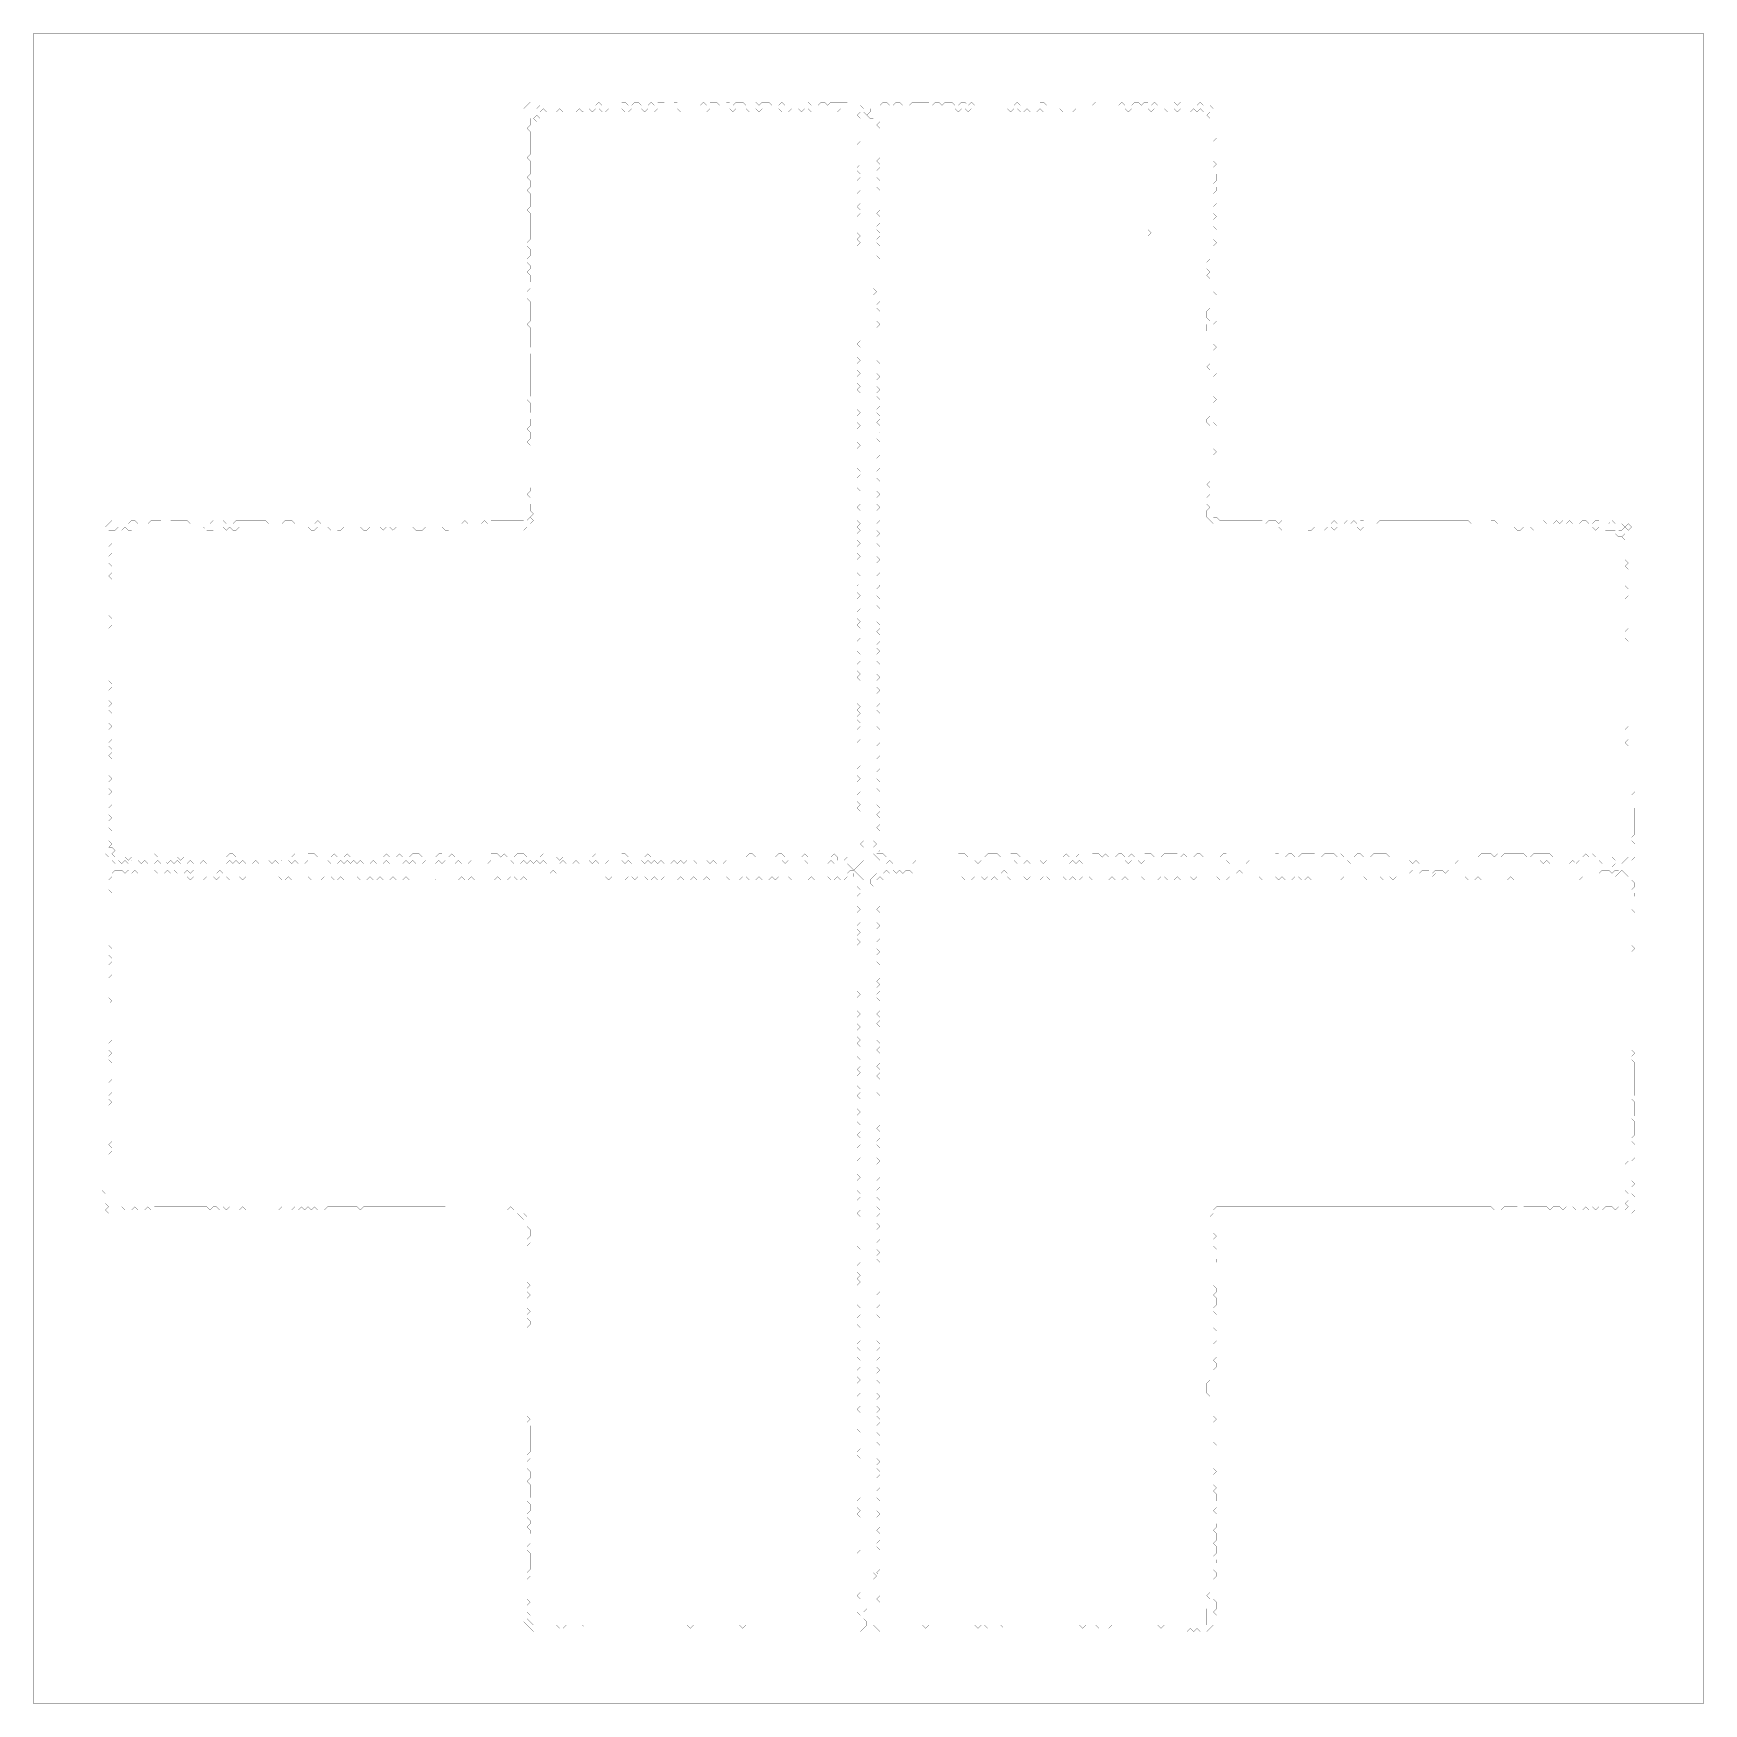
# Model space of a CAD drawing. Header units: metres. Extents: x 0 to 5012, y -5012 to 0.
import ezdxf

# ---------------------------------------------------------------- set-up
doc = ezdxf.new("R2010")
doc.units = ezdxf.units.M
doc.layers.add('conductor', color=1, linetype='Continuous')
doc.layers.add('substrate', color=5, linetype='Continuous')

msp = doc.modelspace()

# ---------------------------------------------------------------- linework, layer by layer
at = {"layer": 'conductor', "const_width": 0.5}
for points in [[(1530.1, -225.6), (1520.3, -235.4), (1510.5, -235.4), (1500.7, -235.4), (1490.9, -235.4), (1481.1, -235.4), (1481.1, -245.2), (1490.9, -255), (1490.9, -264.8), (1490.9, -274.6), (1481.1, -284.4), (1490.9, -294.3), (1490.9, -304.1), (1490.9, -313.9), (1490.9, -323.7), (1490.9, -333.5), (1490.9, -343.3), (1490.9, -353.1), (1490.9, -362.9), (1481.1, -372.7), (1490.9, -382.5), (1490.9, -392.3), (1490.9, -402.2), (1490.9, -412), (1490.9, -421.8), (1481.1, -431.6), (1490.9, -441.4), (1490.9, -451.2), (1490.9, -461), (1481.1, -470.8), (1490.9, -480.6), (1490.9, -490.4), (1490.9, -500.2), (1490.9, -510), (1490.9, -519.9), (1481.1, -529.7), (1490.9, -539.5), (1490.9, -549.3), (1490.9, -559.1), (1490.9, -568.9), (1490.9, -578.7), (1490.9, -588.5), (1490.9, -598.3), (1490.9, -608.1), (1490.9, -617.9), (1481.1, -627.8), (1481.1, -637.6), (1490.9, -647.4), (1490.9, -657.2), (1490.9, -667), (1481.1, -676.8), (1481.1, -686.6), (1490.9, -696.4), (1490.9, -706.2), (1481.1, -716), (1490.9, -725.8), (1490.9, -735.6), (1490.9, -745.5), (1481.1, -755.3), (1490.9, -765.1), (1481.1, -774.9), (1481.1, -784.7), (1481.1, -794.5), (1490.9, -804.3), (1490.9, -814.1), (1490.9, -823.9), (1490.9, -833.7), (1490.9, -843.5), (1490.9, -853.3), (1490.9, -863.2), (1481.1, -873), (1490.9, -882.8), (1490.9, -892.6), (1490.9, -902.4), (1490.9, -912.2), (1490.9, -922), (1490.9, -931.8), (1490.9, -941.6), (1481.1, -951.4), (1490.9, -961.2), (1490.9, -971.1), (1490.9, -980.9), (1490.9, -990.7), (1490.9, -1000.5), (1490.9, -1010.3), (1490.9, -1020.1), (1490.9, -1029.9), (1490.9, -1039.7), (1490.9, -1049.5), (1490.9, -1059.3), (1490.9, -1069.1), (1490.9, -1078.9), (1490.9, -1088.8), (1481.1, -1098.6), (1490.9, -1108.4), (1490.9, -1118.2), (1490.9, -1128), (1490.9, -1137.8), (1481.1, -1147.6), (1490.9, -1157.4), (1490.9, -1167.2), (1490.9, -1177), (1481.1, -1186.8), (1490.9, -1196.6), (1490.9, -1206.5), (1490.9, -1216.3), (1481.1, -1226.1), (1490.9, -1235.9), (1481.1, -1245.7), (1481.1, -1255.5), (1481.1, -1265.3), (1481.1, -1275.1), (1481.1, -1284.9), (1481.1, -1294.7), (1481.1, -1304.5), (1481.1, -1314.4), (1481.1, -1324.2), (1481.1, -1334), (1481.1, -1343.8), (1481.1, -1353.6), (1490.9, -1363.4), (1490.9, -1373.2), (1481.1, -1383), (1490.9, -1392.8), (1481.1, -1402.6), (1490.9, -1412.4), (1490.9, -1422.2), (1490.9, -1432.1), (1500.7, -1441.9), (1490.9, -1451.7), (1481.1, -1461.5), (1481.1, -1471.3), (1481.1, -1481.1), (1471.3, -1490.9), (1461.5, -1481.1), (1451.7, -1481.1), (1441.9, -1481.1), (1432.1, -1481.1), (1422.2, -1481.1), (1412.4, -1481.1), (1402.6, -1481.1), (1392.8, -1481.1), (1383, -1481.1), (1373.2, -1481.1), (1363.4, -1481.1), (1353.6, -1481.1), (1343.8, -1481.1), (1334, -1481.1), (1324.2, -1481.1), (1314.4, -1481.1), (1304.5, -1481.1), (1294.7, -1481.1), (1284.9, -1481.1), (1275.1, -1481.1), (1265.3, -1481.1), (1255.5, -1481.1), (1245.7, -1490.9), (1235.9, -1490.9), (1226.1, -1481.1), (1216.3, -1481.1), (1206.5, -1481.1), (1196.6, -1481.1), (1186.8, -1481.1), (1177, -1481.1), (1167.2, -1490.9), (1157.4, -1490.9), (1147.6, -1490.9), (1137.8, -1481.1), (1128, -1481.1), (1118.2, -1481.1), (1108.4, -1481.1), (1098.6, -1481.1), (1088.8, -1481.1), (1078.9, -1490.9), (1069.1, -1481.1), (1059.3, -1481.1), (1049.5, -1490.9), (1039.7, -1481.1), (1029.9, -1481.1), (1020.1, -1481.1), (1010.3, -1481.1), (1000.5, -1490.9), (990.7, -1490.9), (980.9, -1481.1), (971.1, -1481.1), (961.2, -1481.1), (951.4, -1481.1), (941.6, -1481.1), (931.8, -1481.1), (922, -1490.9), (912.2, -1490.9), (902.4, -1481.1), (892.6, -1490.9), (882.8, -1481.1), (873, -1481.1), (863.2, -1481.1), (853.3, -1481.1), (843.5, -1490.9), (833.7, -1490.9), (823.9, -1481.1), (814.1, -1481.1), (804.3, -1481.1), (794.5, -1481.1), (784.7, -1481.1), (774.9, -1481.1), (765.1, -1481.1), (755.3, -1481.1), (745.5, -1481.1), (735.6, -1481.1), (725.8, -1481.1), (716, -1481.1), (706.2, -1481.1), (696.4, -1481.1), (686.6, -1481.1), (676.8, -1481.1), (667, -1481.1), (657.2, -1481.1), (647.4, -1481.1), (637.6, -1481.1), (627.8, -1481.1), (617.9, -1481.1), (608.1, -1490.9), (598.3, -1490.9), (588.5, -1481.1), (578.7, -1490.9), (568.9, -1481.1), (559.1, -1481.1), (549.3, -1481.1), (539.5, -1490.9), (529.7, -1490.9), (519.9, -1490.9), (510, -1481.1), (500.2, -1481.1), (490.4, -1481.1), (480.6, -1481.1), (470.8, -1481.1), (461, -1481.1), (451.2, -1481.1), (441.4, -1481.1), (431.6, -1481.1), (421.8, -1481.1), (412, -1481.1), (402.2, -1481.1), (392.3, -1481.1), (382.5, -1481.1), (372.7, -1481.1), (362.9, -1481.1), (353.1, -1481.1), (343.3, -1481.1), (333.5, -1481.1), (323.7, -1481.1), (313.9, -1481.1), (304.1, -1481.1), (294.3, -1490.9), (284.4, -1490.9), (274.6, -1481.1), (264.8, -1490.9), (255, -1481.1), (245.2, -1490.9), (235.4, -1490.9), (225.6, -1490.9), (225.6, -1500.7), (225.6, -1510.5), (235.4, -1520.3), (235.4, -1530.1), (225.6, -1539.9), (225.6, -1549.8), (235.4, -1559.6), (225.6, -1569.4), (225.6, -1579.2), (225.6, -1589), (235.4, -1598.8), (235.4, -1608.6), (235.4, -1618.4), (225.6, -1628.2), (235.4, -1638), (235.4, -1647.8), (235.4, -1657.7), (235.4, -1667.5), (235.4, -1677.3), (235.4, -1687.1), (235.4, -1696.9), (225.6, -1706.7), (235.4, -1716.5), (235.4, -1726.3), (235.4, -1736.1), (225.6, -1745.9), (235.4, -1755.7), (235.4, -1765.5), (235.4, -1775.4), (225.6, -1785.2), (225.6, -1795), (225.6, -1804.8), (225.6, -1814.6), (225.6, -1824.4), (225.6, -1834.2), (225.6, -1844), (225.6, -1853.8), (225.6, -1863.6), (225.6, -1873.4), (225.6, -1883.2), (225.6, -1893.1), (225.6, -1902.9), (225.6, -1912.7), (225.6, -1922.5), (225.6, -1932.3), (225.6, -1942.1), (235.4, -1951.9), (235.4, -1961.7), (225.6, -1971.5), (225.6, -1981.3), (225.6, -1991.1), (225.6, -2001), (235.4, -2010.8), (225.6, -2020.6), (225.6, -2030.4), (235.4, -2040.2), (235.4, -2050), (225.6, -2059.8), (225.6, -2069.6), (235.4, -2079.4), (225.6, -2089.2), (225.6, -2099), (235.4, -2108.8), (235.4, -2118.7), (225.6, -2128.5), (225.6, -2138.3), (235.4, -2148.1), (235.4, -2157.9), (225.6, -2167.7), (235.4, -2177.5), (235.4, -2187.3), (235.4, -2197.1), (225.6, -2206.9), (225.6, -2216.7), (225.6, -2226.6), (235.4, -2236.4), (225.6, -2246.2), (225.6, -2256), (225.6, -2265.8), (235.4, -2275.6), (225.6, -2285.4), (225.6, -2295.2), (225.6, -2305), (235.4, -2314.8), (225.6, -2324.6), (225.6, -2334.4), (225.6, -2344.3), (235.4, -2354.1), (225.6, -2363.9), (225.6, -2373.7), (225.6, -2383.5), (235.4, -2393.3), (225.6, -2403.1), (225.6, -2412.9), (225.6, -2422.7), (235.4, -2432.5), (225.6, -2442.3), (235.4, -2442.3), (245.2, -2452.1), (235.4, -2462), (245.2, -2471.8), (255, -2471.8), (264.8, -2471.8), (274.6, -2471.8), (284.4, -2481.6), (294.3, -2471.8), (304.1, -2471.8), (313.9, -2471.8), (323.7, -2471.8), (333.5, -2471.8), (343.3, -2481.6), (353.1, -2471.8), (362.9, -2462), (372.7, -2471.8), (382.5, -2471.8), (392.3, -2471.8), (402.2, -2471.8), (412, -2471.8), (421.8, -2471.8), (431.6, -2471.8), (441.4, -2481.6), (451.2, -2471.8), (461, -2471.8), (470.8, -2471.8), (480.6, -2471.8), (490.4, -2471.8), (500.2, -2471.8), (510, -2471.8), (519.9, -2471.8), (529.7, -2471.8), (539.5, -2471.8), (549.3, -2471.8), (559.1, -2471.8), (568.9, -2471.8), (578.7, -2471.8), (588.5, -2462), (598.3, -2462), (608.1, -2471.8), (617.9, -2471.8), (627.8, -2471.8), (637.6, -2471.8), (647.4, -2471.8), (657.2, -2471.8), (667, -2471.8), (676.8, -2471.8), (686.6, -2471.8), (696.4, -2471.8), (706.2, -2471.8), (716, -2471.8), (725.8, -2471.8), (735.6, -2471.8), (745.5, -2471.8), (755.3, -2471.8), (765.1, -2471.8), (774.9, -2471.8), (784.7, -2462), (794.5, -2471.8), (804.3, -2471.8), (814.1, -2471.8), (823.9, -2462), (833.7, -2462), (843.5, -2462), (853.3, -2471.8), (863.2, -2471.8), (873, -2471.8), (882.8, -2471.8), (892.6, -2471.8), (902.4, -2462), (912.2, -2471.8), (922, -2471.8), (931.8, -2471.8), (941.6, -2462), (951.4, -2471.8), (961.2, -2471.8), (971.1, -2471.8), (980.9, -2462), (990.7, -2471.8), (1000.5, -2471.8), (1010.3, -2471.8), (1020.1, -2471.8), (1029.9, -2471.8), (1039.7, -2471.8), (1049.5, -2471.8), (1059.3, -2462), (1069.1, -2471.8), (1078.9, -2471.8), (1088.8, -2471.8), (1098.6, -2462), (1108.4, -2471.8), (1118.2, -2471.8), (1128, -2471.8), (1137.8, -2462), (1147.6, -2462), (1157.4, -2462), (1167.2, -2471.8), (1177, -2462), (1186.8, -2471.8), (1196.6, -2471.8), (1206.5, -2471.8), (1216.3, -2462), (1226.1, -2462), (1235.9, -2471.8), (1245.7, -2471.8), (1255.5, -2462), (1265.3, -2471.8), (1275.1, -2471.8), (1284.9, -2471.8), (1294.7, -2471.8), (1304.5, -2471.8), (1314.4, -2471.8), (1324.2, -2471.8), (1334, -2471.8), (1343.8, -2471.8), (1353.6, -2471.8), (1363.4, -2471.8), (1373.2, -2462), (1383, -2462), (1392.8, -2462), (1402.6, -2471.8), (1412.4, -2462), (1422.2, -2471.8), (1432.1, -2471.8), (1441.9, -2471.8), (1451.7, -2462), (1461.5, -2462), (1471.3, -2462), (1481.1, -2471.8), (1490.9, -2471.8), (1500.7, -2471.8), (1510.5, -2471.8), (1520.3, -2471.8), (1530.1, -2462), (1539.9, -2471.8), (1549.8, -2471.8), (1559.6, -2471.8), (1569.4, -2471.8), (1579.2, -2481.6), (1589, -2471.8), (1598.8, -2471.8), (1608.6, -2471.8), (1618.4, -2471.8), (1628.2, -2471.8), (1638, -2471.8), (1647.8, -2471.8), (1657.7, -2471.8), (1667.5, -2471.8), (1677.3, -2471.8), (1687.1, -2462), (1696.9, -2471.8), (1706.7, -2471.8), (1716.5, -2471.8), (1726.3, -2462), (1736.1, -2471.8), (1745.9, -2471.8), (1755.7, -2471.8), (1765.5, -2462), (1775.4, -2462), (1785.2, -2471.8), (1795, -2471.8), (1804.8, -2471.8), (1814.6, -2471.8), (1824.4, -2471.8), (1834.2, -2471.8), (1844, -2462), (1853.8, -2471.8), (1863.6, -2471.8), (1873.4, -2471.8), (1883.2, -2471.8), (1893.1, -2471.8), (1902.9, -2471.8), (1912.7, -2471.8), (1922.5, -2471.8), (1932.3, -2471.8), (1942.1, -2471.8), (1951.9, -2471.8), (1961.7, -2471.8), (1971.5, -2471.8), (1981.3, -2471.8), (1991.1, -2471.8), (2001, -2471.8), (2010.8, -2471.8), (2020.6, -2471.8), (2030.4, -2471.8), (2040.2, -2471.8), (2050, -2471.8), (2059.8, -2471.8), (2069.6, -2471.8), (2079.4, -2471.8), (2089.2, -2471.8), (2099, -2471.8), (2108.8, -2471.8), (2118.7, -2471.8), (2128.5, -2471.8), (2138.3, -2471.8), (2148.1, -2462), (2157.9, -2462), (2167.7, -2471.8), (2177.5, -2471.8), (2187.3, -2471.8), (2197.1, -2471.8), (2206.9, -2471.8), (2216.7, -2471.8), (2226.6, -2471.8), (2236.4, -2462), (2246.2, -2462), (2256, -2471.8), (2265.8, -2471.8), (2275.6, -2471.8), (2285.4, -2471.8), (2295.2, -2471.8), (2305, -2471.8), (2314.8, -2462), (2324.6, -2471.8), (2334.4, -2471.8), (2344.3, -2471.8), (2354.1, -2471.8), (2363.9, -2471.8), (2373.7, -2471.8), (2383.5, -2471.8), (2393.3, -2471.8), (2403.1, -2462), (2412.9, -2471.8), (2412.9, -2481.6), (2422.7, -2481.6), (2432.5, -2481.6), (2442.3, -2471.8), (2452.1, -2481.6), (2462, -2481.6), (2471.8, -2481.6), (2471.8, -2471.8), (2471.8, -2462), (2471.8, -2452.1), (2471.8, -2442.3), (2471.8, -2432.5), (2471.8, -2422.7), (2471.8, -2412.9), (2471.8, -2403.1), (2471.8, -2393.3), (2471.8, -2383.5), (2471.8, -2373.7), (2471.8, -2363.9), (2481.6, -2354.1), (2481.6, -2344.3), (2481.6, -2334.4), (2471.8, -2324.6), (2481.6, -2314.8), (2471.8, -2305), (2471.8, -2295.2), (2471.8, -2285.4), (2481.6, -2275.6), (2481.6, -2265.8), (2481.6, -2256), (2471.8, -2246.2), (2481.6, -2236.4), (2471.8, -2226.6), (2471.8, -2216.7), (2471.8, -2206.9), (2481.6, -2197.1), (2471.8, -2187.3), (2471.8, -2177.5), (2471.8, -2167.7), (2471.8, -2157.9), (2471.8, -2148.1), (2471.8, -2138.3), (2471.8, -2128.5), (2481.6, -2118.7), (2481.6, -2108.8), (2481.6, -2099), (2471.8, -2089.2), (2481.6, -2079.4), (2481.6, -2069.6), (2471.8, -2059.8), (2471.8, -2050), (2481.6, -2040.2), (2471.8, -2030.4), (2481.6, -2020.6), (2471.8, -2010.8), (2481.6, -2001), (2471.8, -1991.1), (2471.8, -1981.3), (2471.8, -1971.5), (2471.8, -1961.7), (2481.6, -1951.9), (2481.6, -1942.1), (2471.8, -1932.3), (2481.6, -1922.5), (2471.8, -1912.7), (2471.8, -1902.9), (2471.8, -1893.1), (2481.6, -1883.2), (2481.6, -1873.4), (2481.6, -1863.6), (2471.8, -1853.8), (2471.8, -1844), (2471.8, -1834.2), (2471.8, -1824.4), (2481.6, -1814.6), (2481.6, -1804.8), (2481.6, -1795), (2481.6, -1785.2), (2471.8, -1775.4), (2481.6, -1765.5), (2471.8, -1755.7), (2471.8, -1745.9), (2471.8, -1736.1), (2481.6, -1726.3), (2481.6, -1716.5), (2481.6, -1706.7), (2471.8, -1696.9), (2481.6, -1687.1), (2471.8, -1677.3), (2471.8, -1667.5), (2471.8, -1657.7), (2481.6, -1647.8), (2481.6, -1638), (2481.6, -1628.2), (2471.8, -1618.4), (2481.6, -1608.6), (2481.6, -1598.8), (2471.8, -1589), (2471.8, -1579.2), (2481.6, -1569.4), (2471.8, -1559.6), (2481.6, -1549.8), (2471.8, -1539.9), (2481.6, -1530.1), (2471.8, -1520.3), (2471.8, -1510.5), (2471.8, -1500.7), (2481.6, -1490.9), (2471.8, -1481.1), (2481.6, -1471.3), (2471.8, -1461.5), (2481.6, -1451.7), (2481.6, -1441.9), (2481.6, -1432.1), (2471.8, -1422.2), (2481.6, -1412.4), (2481.6, -1402.6), (2481.6, -1392.8), (2481.6, -1383), (2481.6, -1373.2), (2471.8, -1363.4), (2471.8, -1353.6), (2471.8, -1343.8), (2471.8, -1334), (2481.6, -1324.2), (2481.6, -1314.4), (2471.8, -1304.5), (2471.8, -1294.7), (2471.8, -1284.9), (2471.8, -1275.1), (2471.8, -1265.3), (2481.6, -1255.5), (2471.8, -1245.7), (2481.6, -1235.9), (2471.8, -1226.1), (2471.8, -1216.3), (2471.8, -1206.5), (2471.8, -1196.6), (2471.8, -1186.8), (2481.6, -1177), (2471.8, -1167.2), (2481.6, -1157.4), (2471.8, -1147.6), (2481.6, -1137.8), (2471.8, -1128), (2471.8, -1118.2), (2471.8, -1108.4), (2481.6, -1098.6), (2481.6, -1088.8), (2481.6, -1078.9), (2471.8, -1069.1), (2481.6, -1059.3), (2471.8, -1049.5), (2471.8, -1039.7), (2471.8, -1029.9), (2481.6, -1020.1), (2471.8, -1010.3), (2481.6, -1000.5), (2471.8, -990.7), (2481.6, -980.9), (2471.8, -971.1), (2471.8, -961.2), (2481.6, -951.4), (2481.6, -941.6), (2471.8, -931.8), (2481.6, -922), (2481.6, -912.2), (2481.6, -902.4), (2471.8, -892.6), (2471.8, -882.8), (2471.8, -873), (2471.8, -863.2), (2471.8, -853.3), (2481.6, -843.5), (2471.8, -833.7), (2471.8, -823.9), (2471.8, -814.1), (2471.8, -804.3), (2471.8, -794.5), (2471.8, -784.7), (2471.8, -774.9), (2471.8, -765.1), (2471.8, -755.3), (2471.8, -745.5), (2471.8, -735.6), (2471.8, -725.8), (2471.8, -716), (2471.8, -706.2), (2471.8, -696.4), (2471.8, -686.6), (2471.8, -676.8), (2471.8, -667), (2471.8, -657.2), (2471.8, -647.4), (2471.8, -637.6), (2481.6, -627.8), (2471.8, -617.9), (2481.6, -608.1), (2471.8, -598.3), (2471.8, -588.5), (2471.8, -578.7), (2471.8, -568.9), (2471.8, -559.1), (2471.8, -549.3), (2481.6, -539.5), (2481.6, -529.7), (2471.8, -519.9), (2481.6, -510), (2481.6, -500.2), (2471.8, -490.4), (2471.8, -480.6), (2481.6, -470.8), (2481.6, -461), (2481.6, -451.2), (2471.8, -441.4), (2481.6, -431.6), (2481.6, -421.8), (2471.8, -412), (2471.8, -402.2), (2481.6, -392.3), (2471.8, -382.5), (2471.8, -372.7), (2471.8, -362.9), (2481.6, -353.1), (2481.6, -343.3), (2471.8, -333.5), (2481.6, -323.7), (2481.6, -313.9), (2481.6, -304.1), (2481.6, -294.3), (2481.6, -284.4), (2481.6, -274.6), (2481.6, -264.8), (2481.6, -255), (2471.8, -245.2), (2481.6, -235.4), (2471.8, -235.4), (2462, -225.6), (2452.1, -225.6), (2442.3, -225.6), (2432.5, -225.6), (2422.7, -225.6), (2412.9, -235.4), (2403.1, -225.6), (2393.3, -225.6), (2383.5, -225.6), (2373.7, -225.6), (2363.9, -225.6), (2354.1, -225.6), (2344.3, -235.4), (2334.4, -235.4), (2324.6, -225.6), (2314.8, -225.6), (2305, -235.4), (2295.2, -225.6), (2285.4, -225.6), (2275.6, -225.6), (2265.8, -235.4), (2256, -235.4), (2246.2, -235.4), (2236.4, -225.6), (2226.6, -225.6), (2216.7, -225.6), (2206.9, -225.6), (2197.1, -225.6), (2187.3, -225.6), (2177.5, -235.4), (2167.7, -225.6), (2157.9, -225.6), (2148.1, -235.4), (2138.3, -225.6), (2128.5, -225.6), (2118.7, -225.6), (2108.8, -225.6), (2099, -235.4), (2089.2, -225.6), (2079.4, -225.6), (2069.6, -225.6), (2059.8, -225.6), (2050, -225.6), (2040.2, -225.6), (2030.4, -225.6), (2020.6, -235.4), (2010.8, -225.6), (2001, -225.6), (1991.1, -225.6), (1981.3, -225.6), (1971.5, -225.6), (1961.7, -225.6), (1951.9, -225.6), (1942.1, -235.4), (1932.3, -225.6), (1922.5, -225.6), (1912.7, -225.6), (1902.9, -225.6), (1893.1, -225.6), (1883.2, -225.6), (1873.4, -225.6), (1863.6, -235.4), (1853.8, -225.6), (1844, -225.6), (1834.2, -235.4), (1824.4, -225.6), (1814.6, -225.6), (1804.8, -225.6), (1795, -225.6), (1785.2, -235.4), (1775.4, -235.4), (1765.5, -225.6), (1755.7, -225.6), (1745.9, -225.6), (1736.1, -225.6), (1726.3, -225.6), (1716.5, -235.4), (1706.7, -235.4), (1696.9, -225.6), (1687.1, -225.6), (1677.3, -235.4), (1667.5, -225.6), (1657.7, -225.6), (1647.8, -235.4), (1638, -225.6), (1628.2, -235.4), (1618.4, -235.4), (1608.6, -235.4), (1598.8, -235.4), (1589, -235.4), (1579.2, -225.6), (1569.4, -235.4), (1559.6, -235.4), (1549.8, -235.4), (1539.9, -235.4)], [(1500.7, -255), (1510.5, -245.2), (1520.3, -255), (1510.5, -264.8)], [(2530.6, -225.6), (2530.6, -235.4), (2530.6, -245.2), (2530.6, -255), (2540.4, -264.8), (2530.6, -274.6), (2540.4, -284.4), (2530.6, -294.3), (2530.6, -304.1), (2530.6, -313.9), (2530.6, -323.7), (2530.6, -333.5), (2530.6, -343.3), (2530.6, -353.1), (2540.4, -362.9), (2540.4, -372.7), (2530.6, -382.5), (2540.4, -392.3), (2540.4, -402.2), (2530.6, -412), (2530.6, -421.8), (2530.6, -431.6), (2540.4, -441.4), (2530.6, -451.2), (2530.6, -461), (2540.4, -470.8), (2540.4, -480.6), (2540.4, -490.4), (2540.4, -500.2), (2540.4, -510), (2540.4, -519.9), (2540.4, -529.7), (2530.6, -539.5), (2540.4, -549.3), (2540.4, -559.1), (2540.4, -568.9), (2530.6, -578.7), (2530.6, -588.5), (2540.4, -598.3), (2540.4, -608.1), (2530.6, -617.9), (2530.6, -627.8), (2540.4, -637.6), (2540.4, -647.4), (2530.6, -657.2), (2530.6, -667), (2540.4, -676.8), (2540.4, -686.6), (2540.4, -696.4), (2540.4, -706.2), (2540.4, -716), (2540.4, -725.8), (2540.4, -735.6), (2540.4, -745.5), (2540.4, -755.3), (2540.4, -765.1), (2540.4, -774.9), (2540.4, -784.7), (2540.4, -794.5), (2540.4, -804.3), (2530.6, -814.1), (2530.6, -823.9), (2540.4, -833.7), (2530.6, -843.5), (2530.6, -853.3), (2530.6, -863.2), (2540.4, -873), (2530.6, -882.8), (2530.6, -892.6), (2530.6, -902.4), (2530.6, -912.2), (2530.6, -922), (2530.6, -931.8), (2530.6, -941.6), (2530.6, -951.4), (2530.6, -961.2), (2530.6, -971.1), (2530.6, -980.9), (2540.4, -990.7), (2530.6, -1000.5), (2530.6, -1010.3), (2530.6, -1020.1), (2540.4, -1029.9), (2530.6, -1039.7), (2530.6, -1049.5), (2530.6, -1059.3), (2540.4, -1069.1), (2530.6, -1078.9), (2530.6, -1088.8), (2540.4, -1098.6), (2540.4, -1108.4), (2540.4, -1118.2), (2530.6, -1128), (2530.6, -1137.8), (2540.4, -1147.6), (2540.4, -1157.4), (2530.6, -1167.2), (2540.4, -1177), (2540.4, -1186.8), (2540.4, -1196.6), (2530.6, -1206.5), (2530.6, -1216.3), (2540.4, -1226.1), (2540.4, -1235.9), (2530.6, -1245.7), (2530.6, -1255.5), (2540.4, -1265.3), (2530.6, -1275.1), (2530.6, -1284.9), (2530.6, -1294.7), (2540.4, -1304.5), (2530.6, -1314.4), (2530.6, -1324.2), (2530.6, -1334), (2540.4, -1343.8), (2530.6, -1353.6), (2530.6, -1363.4), (2530.6, -1373.2), (2540.4, -1383), (2530.6, -1392.8), (2530.6, -1402.6), (2530.6, -1412.4), (2540.4, -1422.2), (2530.6, -1432.1), (2530.6, -1441.9), (2530.6, -1451.7), (2540.4, -1461.5), (2530.6, -1471.3), (2530.6, -1481.1), (2530.6, -1490.9), (2540.4, -1500.7), (2530.6, -1510.5), (2530.6, -1520.3), (2530.6, -1530.1), (2540.4, -1539.9), (2530.6, -1549.8), (2530.6, -1559.6), (2530.6, -1569.4), (2540.4, -1579.2), (2530.6, -1589), (2530.6, -1598.8), (2530.6, -1608.6), (2540.4, -1618.4), (2530.6, -1628.2), (2530.6, -1638), (2530.6, -1647.8), (2540.4, -1657.7), (2530.6, -1667.5), (2530.6, -1677.3), (2530.6, -1687.1), (2540.4, -1696.9), (2530.6, -1706.7), (2530.6, -1716.5), (2540.4, -1726.3), (2540.4, -1736.1), (2540.4, -1745.9), (2530.6, -1755.7), (2530.6, -1765.5), (2540.4, -1775.4), (2540.4, -1785.2), (2530.6, -1795), (2540.4, -1804.8), (2540.4, -1814.6), (2540.4, -1824.4), (2530.6, -1834.2), (2530.6, -1844), (2540.4, -1853.8), (2530.6, -1863.6), (2530.6, -1873.4), (2530.6, -1883.2), (2540.4, -1893.1), (2530.6, -1902.9), (2530.6, -1912.7), (2530.6, -1922.5), (2540.4, -1932.3), (2530.6, -1942.1), (2530.6, -1951.9), (2530.6, -1961.7), (2540.4, -1971.5), (2530.6, -1981.3), (2530.6, -1991.1), (2530.6, -2001), (2540.4, -2010.8), (2530.6, -2020.6), (2530.6, -2030.4), (2540.4, -2040.2), (2540.4, -2050), (2530.6, -2059.8), (2530.6, -2069.6), (2530.6, -2079.4), (2540.4, -2089.2), (2530.6, -2099), (2530.6, -2108.8), (2540.4, -2118.7), (2540.4, -2128.5), (2530.6, -2138.3), (2530.6, -2148.1), (2530.6, -2157.9), (2540.4, -2167.7), (2530.6, -2177.5), (2530.6, -2187.3), (2530.6, -2197.1), (2540.4, -2206.9), (2530.6, -2216.7), (2530.6, -2226.6), (2530.6, -2236.4), (2540.4, -2246.2), (2530.6, -2256), (2530.6, -2265.8), (2540.4, -2275.6), (2540.4, -2285.4), (2540.4, -2295.2), (2530.6, -2305), (2530.6, -2314.8), (2540.4, -2324.6), (2540.4, -2334.4), (2530.6, -2344.3), (2540.4, -2354.1), (2540.4, -2363.9), (2540.4, -2373.7), (2530.6, -2383.5), (2540.4, -2393.3), (2540.4, -2403.1), (2540.4, -2412.9), (2540.4, -2422.7), (2540.4, -2432.5), (2540.4, -2442.3), (2540.4, -2452.1), (2530.6, -2462), (2540.4, -2462), (2550.2, -2462), (2560, -2471.8), (2569.9, -2471.8), (2579.7, -2471.8), (2589.5, -2471.8), (2599.3, -2471.8), (2609.1, -2471.8), (2618.9, -2471.8), (2628.7, -2471.8), (2638.5, -2471.8), (2648.3, -2471.8), (2658.1, -2471.8), (2667.9, -2471.8), (2677.7, -2471.8), (2687.6, -2471.8), (2697.4, -2471.8), (2707.2, -2471.8), (2717, -2471.8), (2726.8, -2471.8), (2736.6, -2471.8), (2746.4, -2471.8), (2756.2, -2471.8), (2766, -2471.8), (2775.8, -2462), (2785.6, -2462), (2795.4, -2462), (2805.3, -2471.8), (2815.1, -2471.8), (2824.9, -2471.8), (2834.7, -2471.8), (2844.5, -2471.8), (2854.3, -2471.8), (2864.1, -2462), (2873.9, -2462), (2883.7, -2462), (2893.5, -2462), (2903.3, -2471.8), (2913.2, -2471.8), (2923, -2471.8), (2932.8, -2462), (2942.6, -2462), (2952.4, -2462), (2962.2, -2471.8), (2972, -2471.8), (2981.8, -2471.8), (2991.6, -2471.8), (3001.4, -2471.8), (3011.2, -2471.8), (3021, -2471.8), (3030.9, -2471.8), (3040.7, -2471.8), (3050.5, -2471.8), (3060.3, -2471.8), (3070.1, -2471.8), (3079.9, -2471.8), (3089.7, -2471.8), (3099.5, -2462), (3109.3, -2471.8), (3119.1, -2471.8), (3128.9, -2471.8), (3138.8, -2462), (3148.6, -2471.8), (3158.4, -2471.8), (3168.2, -2471.8), (3178, -2462), (3187.8, -2462), (3197.6, -2462), (3207.4, -2471.8), (3217.2, -2462), (3227, -2471.8), (3236.8, -2471.8), (3246.6, -2471.8), (3256.5, -2462), (3266.3, -2462), (3276.1, -2471.8), (3285.9, -2471.8), (3295.7, -2462), (3305.5, -2471.8), (3315.3, -2471.8), (3325.1, -2471.8), (3334.9, -2462), (3344.7, -2462), (3354.5, -2462), (3364.3, -2471.8), (3374.2, -2471.8), (3384, -2471.8), (3393.8, -2462), (3403.6, -2462), (3413.4, -2462), (3423.2, -2462), (3433, -2462), (3442.8, -2471.8), (3452.6, -2462), (3462.4, -2471.8), (3472.2, -2471.8), (3482.1, -2471.8), (3491.9, -2462), (3501.7, -2462), (3511.5, -2471.8), (3521.3, -2471.8), (3531.1, -2471.8), (3540.9, -2471.8), (3550.7, -2471.8), (3560.5, -2471.8), (3570.3, -2462), (3580.1, -2462), (3589.9, -2471.8), (3599.8, -2471.8), (3609.6, -2471.8), (3619.4, -2471.8), (3629.2, -2471.8), (3639, -2471.8), (3648.8, -2471.8), (3658.6, -2471.8), (3668.4, -2471.8), (3678.2, -2471.8), (3688, -2471.8), (3697.8, -2471.8), (3707.6, -2471.8), (3717.5, -2471.8), (3727.3, -2462), (3737.1, -2462), (3746.9, -2471.8), (3756.7, -2471.8), (3766.5, -2462), (3776.3, -2462), (3786.1, -2471.8), (3795.9, -2471.8), (3805.7, -2462), (3815.5, -2462), (3825.4, -2462), (3835.2, -2462), (3845, -2462), (3854.8, -2471.8), (3864.6, -2471.8), (3874.4, -2462), (3884.2, -2462), (3894, -2462), (3903.8, -2462), (3913.6, -2471.8), (3923.4, -2462), (3933.2, -2471.8), (3943.1, -2471.8), (3952.9, -2471.8), (3962.7, -2471.8), (3972.5, -2462), (3982.3, -2462), (3992.1, -2471.8), (4001.9, -2471.8), (4011.7, -2471.8), (4021.5, -2462), (4031.3, -2462), (4041.1, -2462), (4050.9, -2462), (4060.8, -2462), (4070.6, -2471.8), (4080.4, -2471.8), (4090.2, -2471.8), (4100, -2471.8), (4109.8, -2471.8), (4119.6, -2471.8), (4129.4, -2471.8), (4139.2, -2471.8), (4149, -2471.8), (4158.8, -2471.8), (4168.7, -2471.8), (4178.5, -2471.8), (4188.3, -2471.8), (4198.1, -2471.8), (4207.9, -2481.6), (4217.7, -2471.8), (4227.5, -2471.8), (4237.3, -2471.8), (4247.1, -2471.8), (4256.9, -2471.8), (4266.7, -2471.8), (4276.5, -2471.8), (4286.4, -2471.8), (4296.2, -2471.8), (4306, -2471.8), (4315.8, -2471.8), (4325.6, -2471.8), (4335.4, -2471.8), (4345.2, -2462), (4355, -2462), (4364.8, -2462), (4374.6, -2462), (4384.4, -2471.8), (4394.2, -2462), (4404.1, -2471.8), (4413.9, -2462), (4423.7, -2462), (4433.5, -2462), (4443.3, -2462), (4453.1, -2462), (4462.9, -2462), (4472.7, -2462), (4482.5, -2471.8), (4492.3, -2471.8), (4502.1, -2462), (4512, -2462), (4521.8, -2462), (4531.6, -2462), (4541.4, -2462), (4551.2, -2462), (4561, -2471.8), (4570.8, -2471.8), (4580.6, -2471.8), (4590.4, -2471.8), (4600.2, -2471.8), (4610, -2471.8), (4619.8, -2471.8), (4629.7, -2471.8), (4639.5, -2471.8), (4649.3, -2471.8), (4659.1, -2462), (4668.9, -2471.8), (4678.7, -2462), (4688.5, -2471.8), (4698.3, -2471.8), (4708.1, -2471.8), (4717.9, -2471.8), (4727.7, -2471.8), (4737.6, -2471.8), (4747.4, -2481.6), (4757.2, -2481.6), (4767, -2491.4), (4776.8, -2481.6), (4786.6, -2471.8), (4786.6, -2462), (4786.6, -2452.1), (4786.6, -2442.3), (4786.6, -2432.5), (4786.6, -2422.7), (4786.6, -2412.9), (4786.6, -2403.1), (4786.6, -2393.3), (4786.6, -2383.5), (4786.6, -2373.7), (4786.6, -2363.9), (4786.6, -2354.1), (4786.6, -2344.3), (4786.6, -2334.4), (4786.6, -2324.6), (4786.6, -2314.8), (4786.6, -2305), (4786.6, -2295.2), (4786.6, -2285.4), (4786.6, -2275.6), (4786.6, -2265.8), (4786.6, -2256), (4786.6, -2246.2), (4786.6, -2236.4), (4786.6, -2226.6), (4786.6, -2216.7), (4786.6, -2206.9), (4786.6, -2197.1), (4786.6, -2187.3), (4786.6, -2177.5), (4786.6, -2167.7), (4786.6, -2157.9), (4786.6, -2148.1), (4786.6, -2138.3), (4776.8, -2128.5), (4786.6, -2118.7), (4786.6, -2108.8), (4786.6, -2099), (4776.8, -2089.2), (4786.6, -2079.4), (4786.6, -2069.6), (4786.6, -2059.8), (4786.6, -2050), (4786.6, -2040.2), (4786.6, -2030.4), (4786.6, -2020.6), (4786.6, -2010.8), (4786.6, -2001), (4786.6, -1991.1), (4786.6, -1981.3), (4786.6, -1971.5), (4786.6, -1961.7), (4786.6, -1951.9), (4786.6, -1942.1), (4786.6, -1932.3), (4786.6, -1922.5), (4786.6, -1912.7), (4786.6, -1902.9), (4786.6, -1893.1), (4786.6, -1883.2), (4786.6, -1873.4), (4786.6, -1863.6), (4786.6, -1853.8), (4786.6, -1844), (4786.6, -1834.2), (4786.6, -1824.4), (4776.8, -1814.6), (4786.6, -1804.8), (4776.8, -1795), (4786.6, -1785.2), (4786.6, -1775.4), (4786.6, -1765.5), (4786.6, -1755.7), (4786.6, -1745.9), (4786.6, -1736.1), (4786.6, -1726.3), (4786.6, -1716.5), (4786.6, -1706.7), (4776.8, -1696.9), (4786.6, -1687.1), (4786.6, -1677.3), (4786.6, -1667.5), (4776.8, -1657.7), (4776.8, -1647.8), (4776.8, -1638), (4776.8, -1628.2), (4776.8, -1618.4), (4786.6, -1608.6), (4776.8, -1598.8), (4786.6, -1589), (4776.8, -1579.2), (4776.8, -1569.4), (4776.8, -1559.6), (4776.8, -1549.8), (4776.8, -1539.9), (4776.8, -1530.1), (4776.8, -1520.3), (4767, -1510.5), (4776.8, -1500.7), (4767, -1510.5), (4757.2, -1510.5), (4747.4, -1500.7), (4747.4, -1490.9), (4737.6, -1490.9), (4727.7, -1490.9), (4717.9, -1490.9), (4708.1, -1481.1), (4698.3, -1481.1), (4688.5, -1490.9), (4678.7, -1481.1), (4668.9, -1481.1), (4659.1, -1481.1), (4649.3, -1481.1), (4639.5, -1481.1), (4629.7, -1481.1), (4619.8, -1481.1), (4610, -1481.1), (4600.2, -1481.1), (4590.4, -1481.1), (4580.6, -1481.1), (4570.8, -1481.1), (4561, -1481.1), (4551.2, -1481.1), (4541.4, -1481.1), (4531.6, -1481.1), (4521.8, -1481.1), (4512, -1481.1), (4502.1, -1490.9), (4492.3, -1481.1), (4482.5, -1481.1), (4472.7, -1481.1), (4462.9, -1490.9), (4453.1, -1490.9), (4443.3, -1481.1), (4433.5, -1481.1), (4423.7, -1481.1), (4413.9, -1481.1), (4404.1, -1481.1), (4394.2, -1481.1), (4384.4, -1481.1), (4374.6, -1481.1), (4364.8, -1481.1), (4355, -1481.1), (4345.2, -1481.1), (4335.4, -1481.1), (4325.6, -1481.1), (4315.8, -1481.1), (4306, -1481.1), (4296.2, -1481.1), (4286.4, -1481.1), (4276.5, -1481.1), (4266.7, -1481.1), (4256.9, -1481.1), (4247.1, -1481.1), (4237.3, -1481.1), (4227.5, -1481.1), (4217.7, -1481.1), (4207.9, -1481.1), (4198.1, -1481.1), (4188.3, -1481.1), (4178.5, -1481.1), (4168.7, -1481.1), (4158.8, -1481.1), (4149, -1481.1), (4139.2, -1481.1), (4129.4, -1481.1), (4119.6, -1481.1), (4109.8, -1481.1), (4100, -1481.1), (4090.2, -1481.1), (4080.4, -1481.1), (4070.6, -1481.1), (4060.8, -1481.1), (4050.9, -1481.1), (4041.1, -1481.1), (4031.3, -1481.1), (4021.5, -1481.1), (4011.7, -1481.1), (4001.9, -1481.1), (3992.1, -1481.1), (3982.3, -1490.9), (3972.5, -1481.1), (3962.7, -1481.1), (3952.9, -1481.1), (3943.1, -1481.1), (3933.2, -1481.1), (3923.4, -1481.1), (3913.6, -1481.1), (3903.8, -1490.9), (3894, -1481.1), (3884.2, -1481.1), (3874.4, -1490.9), (3864.6, -1481.1), (3854.8, -1481.1), (3845, -1481.1), (3835.2, -1490.9), (3825.4, -1490.9), (3815.5, -1481.1), (3805.7, -1481.1), (3795.9, -1481.1), (3786.1, -1481.1), (3776.3, -1481.1), (3766.5, -1481.1), (3756.7, -1481.1), (3746.9, -1490.9), (3737.1, -1481.1), (3727.3, -1481.1), (3717.5, -1481.1), (3707.6, -1481.1), (3697.8, -1481.1), (3688, -1481.1), (3678.2, -1481.1), (3668.4, -1481.1), (3658.6, -1481.1), (3648.8, -1481.1), (3639, -1481.1), (3629.2, -1481.1), (3619.4, -1481.1), (3609.6, -1481.1), (3599.8, -1481.1), (3589.9, -1481.1), (3580.1, -1481.1), (3570.3, -1481.1), (3560.5, -1481.1), (3550.7, -1471.3), (3540.9, -1471.3), (3531.1, -1461.5), (3521.3, -1451.7), (3521.3, -1441.9), (3521.3, -1432.1), (3531.1, -1422.2), (3521.3, -1412.4), (3531.1, -1402.6), (3521.3, -1392.8), (3531.1, -1383), (3531.1, -1373.2), (3531.1, -1363.4), (3521.3, -1353.6), (3531.1, -1343.8), (3531.1, -1334), (3531.1, -1324.2), (3531.1, -1314.4), (3531.1, -1304.5), (3531.1, -1294.7), (3531.1, -1284.9), (3531.1, -1275.1), (3531.1, -1265.3), (3531.1, -1255.5), (3531.1, -1245.7), (3531.1, -1235.9), (3531.1, -1226.1), (3531.1, -1216.3), (3531.1, -1206.5), (3531.1, -1196.6), (3531.1, -1186.8), (3531.1, -1177), (3521.3, -1167.2), (3521.3, -1157.4), (3531.1, -1147.6), (3531.1, -1137.8), (3531.1, -1128), (3531.1, -1118.2), (3531.1, -1108.4), (3531.1, -1098.6), (3531.1, -1088.8), (3531.1, -1078.9), (3531.1, -1069.1), (3531.1, -1059.3), (3531.1, -1049.5), (3531.1, -1039.7), (3531.1, -1029.9), (3531.1, -1020.1), (3531.1, -1010.3), (3521.3, -1000.5), (3531.1, -990.7), (3531.1, -980.9), (3531.1, -971.1), (3531.1, -961.2), (3531.1, -951.4), (3531.1, -941.6), (3531.1, -931.8), (3531.1, -922), (3531.1, -912.2), (3531.1, -902.4), (3521.3, -892.6), (3521.3, -882.8), (3521.3, -873), (3531.1, -863.2), (3521.3, -853.3), (3521.3, -843.5), (3521.3, -833.7), (3531.1, -823.9), (3531.1, -814.1), (3531.1, -804.3), (3531.1, -794.5), (3531.1, -784.7), (3531.1, -774.9), (3531.1, -765.1), (3531.1, -755.3), (3531.1, -745.5), (3531.1, -735.6), (3521.3, -725.8), (3531.1, -716), (3521.3, -706.2), (3531.1, -696.4), (3521.3, -686.6), (3531.1, -676.8), (3531.1, -667), (3531.1, -657.2), (3531.1, -647.4), (3531.1, -637.6), (3531.1, -627.8), (3531.1, -617.9), (3531.1, -608.1), (3531.1, -598.3), (3531.1, -588.5), (3531.1, -578.7), (3531.1, -568.9), (3531.1, -559.1), (3531.1, -549.3), (3531.1, -539.5), (3531.1, -529.7), (3531.1, -519.9), (3531.1, -510), (3531.1, -500.2), (3531.1, -490.4), (3531.1, -480.6), (3531.1, -470.8), (3531.1, -461), (3531.1, -451.2), (3531.1, -441.4), (3531.1, -431.6), (3531.1, -421.8), (3531.1, -412), (3531.1, -402.2), (3531.1, -392.3), (3531.1, -382.5), (3531.1, -372.7), (3531.1, -362.9), (3531.1, -353.1), (3531.1, -343.3), (3531.1, -333.5), (3531.1, -323.7), (3531.1, -313.9), (3531.1, -304.1), (3531.1, -294.3), (3531.1, -284.4), (3531.1, -274.6), (3531.1, -264.8), (3531.1, -255), (3521.3, -245.2), (3531.1, -235.4), (3521.3, -235.4), (3511.5, -235.4), (3501.7, -225.6), (3491.9, -235.4), (3482.1, -225.6), (3472.2, -235.4), (3462.4, -225.6), (3452.6, -225.6), (3442.8, -225.6), (3433, -235.4), (3423.2, -225.6), (3413.4, -225.6), (3403.6, -235.4), (3393.8, -225.6), (3384, -225.6), (3374.2, -225.6), (3364.3, -225.6), (3354.5, -235.4), (3344.7, -225.6), (3334.9, -225.6), (3325.1, -225.6), (3315.3, -225.6), (3305.5, -225.6), (3295.7, -225.6), (3285.9, -235.4), (3276.1, -225.6), (3266.3, -225.6), (3256.5, -225.6), (3246.6, -225.6), (3236.8, -225.6), (3227, -225.6), (3217.2, -225.6), (3207.4, -225.6), (3197.6, -225.6), (3187.8, -225.6), (3178, -225.6), (3168.2, -225.6), (3158.4, -225.6), (3148.6, -225.6), (3138.8, -225.6), (3128.9, -225.6), (3119.1, -235.4), (3109.3, -225.6), (3099.5, -225.6), (3089.7, -235.4), (3079.9, -225.6), (3070.1, -225.6), (3060.3, -225.6), (3050.5, -235.4), (3040.7, -235.4), (3030.9, -235.4), (3021, -225.6), (3011.2, -235.4), (3001.4, -225.6), (2991.6, -235.4), (2981.8, -225.6), (2972, -235.4), (2962.2, -235.4), (2952.4, -225.6), (2942.6, -225.6), (2932.8, -235.4), (2923, -225.6), (2913.2, -225.6), (2903.3, -225.6), (2893.5, -225.6), (2883.7, -225.6), (2873.9, -225.6), (2864.1, -225.6), (2854.3, -225.6), (2844.5, -225.6), (2834.7, -225.6), (2824.9, -225.6), (2815.1, -225.6), (2805.3, -235.4), (2795.4, -225.6), (2785.6, -225.6), (2775.8, -235.4), (2766, -225.6), (2756.2, -225.6), (2746.4, -225.6), (2736.6, -225.6), (2726.8, -225.6), (2717, -225.6), (2707.2, -225.6), (2697.4, -225.6), (2687.6, -225.6), (2677.7, -225.6), (2667.9, -225.6), (2658.1, -225.6), (2648.3, -225.6), (2638.5, -225.6), (2628.7, -225.6), (2618.9, -225.6), (2609.1, -225.6), (2599.3, -225.6), (2589.5, -225.6), (2579.7, -225.6), (2569.9, -225.6), (2560, -225.6), (2550.2, -225.6), (2540.4, -225.6)], [(3334.9, -598.3), (3344.7, -588.5), (3354.5, -598.3), (3344.7, -608.1)], [(1481.1, -1461.5), (1490.9, -1451.7), (1500.7, -1461.5), (1490.9, -1471.3)], [(2462, -2520.8), (2452.1, -2530.6), (2442.3, -2530.6), (2432.5, -2540.4), (2422.7, -2540.4), (2412.9, -2530.6), (2403.1, -2540.4), (2393.3, -2540.4), (2383.5, -2530.6), (2373.7, -2530.6), (2363.9, -2530.6), (2354.1, -2530.6), (2344.3, -2540.4), (2334.4, -2530.6), (2324.6, -2540.4), (2314.8, -2540.4), (2305, -2540.4), (2295.2, -2540.4), (2285.4, -2540.4), (2275.6, -2540.4), (2265.8, -2530.6), (2256, -2530.6), (2246.2, -2530.6), (2236.4, -2530.6), (2226.6, -2540.4), (2216.7, -2530.6), (2206.9, -2540.4), (2197.1, -2540.4), (2187.3, -2540.4), (2177.5, -2530.6), (2167.7, -2540.4), (2157.9, -2540.4), (2148.1, -2540.4), (2138.3, -2530.6), (2128.5, -2530.6), (2118.7, -2540.4), (2108.8, -2540.4), (2099, -2530.6), (2089.2, -2540.4), (2079.4, -2530.6), (2069.6, -2530.6), (2059.8, -2530.6), (2050, -2530.6), (2040.2, -2540.4), (2030.4, -2540.4), (2020.6, -2530.6), (2010.8, -2540.4), (2001, -2540.4), (1991.1, -2540.4), (1981.3, -2530.6), (1971.5, -2540.4), (1961.7, -2540.4), (1951.9, -2540.4), (1942.1, -2530.6), (1932.3, -2540.4), (1922.5, -2540.4), (1912.7, -2530.6), (1902.9, -2530.6), (1893.1, -2530.6), (1883.2, -2540.4), (1873.4, -2540.4), (1863.6, -2530.6), (1853.8, -2540.4), (1844, -2540.4), (1834.2, -2530.6), (1824.4, -2530.6), (1814.6, -2530.6), (1804.8, -2540.4), (1795, -2530.6), (1785.2, -2530.6), (1775.4, -2540.4), (1765.5, -2540.4), (1755.7, -2530.6), (1745.9, -2530.6), (1736.1, -2530.6), (1726.3, -2540.4), (1716.5, -2530.6), (1706.7, -2530.6), (1696.9, -2530.6), (1687.1, -2530.6), (1677.3, -2530.6), (1667.5, -2530.6), (1657.7, -2530.6), (1647.8, -2530.6), (1638, -2530.6), (1628.2, -2530.6), (1618.4, -2530.6), (1608.6, -2530.6), (1598.8, -2530.6), (1589, -2530.6), (1579.2, -2530.6), (1569.4, -2530.6), (1559.6, -2530.6), (1549.8, -2530.6), (1539.9, -2530.6), (1530.1, -2530.6), (1520.3, -2530.6), (1510.5, -2530.6), (1500.7, -2530.6), (1490.9, -2540.4), (1481.1, -2540.4), (1471.3, -2530.6), (1461.5, -2540.4), (1451.7, -2540.4), (1441.9, -2530.6), (1432.1, -2530.6), (1422.2, -2540.4), (1412.4, -2540.4), (1402.6, -2540.4), (1392.8, -2530.6), (1383, -2540.4), (1373.2, -2540.4), (1363.4, -2540.4), (1353.6, -2540.4), (1343.8, -2540.4), (1334, -2540.4), (1324.2, -2540.4), (1314.4, -2530.6), (1304.5, -2540.4), (1294.7, -2540.4), (1284.9, -2530.6), (1275.1, -2540.4), (1265.3, -2540.4), (1255.5, -2540.4), (1245.7, -2540.4), (1235.9, -2540.4), (1226.1, -2540.4), (1216.3, -2540.4), (1206.5, -2540.4), (1196.6, -2530.6), (1186.8, -2540.4), (1177, -2540.4), (1167.2, -2540.4), (1157.4, -2540.4), (1147.6, -2540.4), (1137.8, -2540.4), (1128, -2540.4), (1118.2, -2530.6), (1108.4, -2540.4), (1098.6, -2540.4), (1088.8, -2540.4), (1078.9, -2530.6), (1069.1, -2540.4), (1059.3, -2540.4), (1049.5, -2540.4), (1039.7, -2530.6), (1029.9, -2540.4), (1020.1, -2540.4), (1010.3, -2530.6), (1000.5, -2540.4), (990.7, -2540.4), (980.9, -2540.4), (971.1, -2530.6), (961.2, -2530.6), (951.4, -2530.6), (941.6, -2540.4), (931.8, -2540.4), (922, -2530.6), (912.2, -2540.4), (902.4, -2540.4), (892.6, -2530.6), (882.8, -2530.6), (873, -2530.6), (863.2, -2540.4), (853.3, -2530.6), (843.5, -2530.6), (833.7, -2540.4), (823.9, -2530.6), (814.1, -2530.6), (804.3, -2530.6), (794.5, -2530.6), (784.7, -2540.4), (774.9, -2540.4), (765.1, -2530.6), (755.3, -2540.4), (745.5, -2540.4), (735.6, -2530.6), (725.8, -2530.6), (716, -2530.6), (706.2, -2530.6), (696.4, -2530.6), (686.6, -2530.6), (676.8, -2530.6), (667, -2530.6), (657.2, -2530.6), (647.4, -2530.6), (637.6, -2530.6), (627.8, -2540.4), (617.9, -2530.6), (608.1, -2530.6), (598.3, -2530.6), (588.5, -2540.4), (578.7, -2530.6), (568.9, -2530.6), (559.1, -2530.6), (549.3, -2540.4), (539.5, -2530.6), (529.7, -2530.6), (519.9, -2530.6), (510, -2540.4), (500.2, -2530.6), (490.4, -2530.6), (480.6, -2530.6), (470.8, -2540.4), (461, -2530.6), (451.2, -2530.6), (441.4, -2530.6), (431.6, -2530.6), (421.8, -2530.6), (412, -2530.6), (402.2, -2530.6), (392.3, -2530.6), (382.5, -2530.6), (372.7, -2530.6), (362.9, -2530.6), (353.1, -2530.6), (343.3, -2530.6), (333.5, -2530.6), (323.7, -2530.6), (313.9, -2530.6), (304.1, -2530.6), (294.3, -2530.6), (284.4, -2530.6), (274.6, -2530.6), (264.8, -2530.6), (255, -2530.6), (245.2, -2530.6), (235.4, -2530.6), (225.6, -2540.4), (225.6, -2550.2), (225.6, -2560), (225.6, -2569.9), (235.4, -2579.7), (235.4, -2589.5), (225.6, -2599.3), (225.6, -2609.1), (225.6, -2618.9), (225.6, -2628.7), (225.6, -2638.5), (225.6, -2648.3), (225.6, -2658.1), (225.6, -2667.9), (225.6, -2677.7), (225.6, -2687.6), (225.6, -2697.4), (225.6, -2707.2), (225.6, -2717), (225.6, -2726.8), (225.6, -2736.6), (235.4, -2746.4), (225.6, -2756.2), (225.6, -2766), (235.4, -2775.8), (235.4, -2785.6), (225.6, -2795.4), (225.6, -2805.3), (235.4, -2815.1), (235.4, -2824.9), (225.6, -2834.7), (225.6, -2844.5), (225.6, -2854.3), (225.6, -2864.1), (225.6, -2873.9), (225.6, -2883.7), (225.6, -2893.5), (235.4, -2903.3), (225.6, -2913.2), (225.6, -2923), (225.6, -2932.8), (225.6, -2942.6), (225.6, -2952.4), (225.6, -2962.2), (225.6, -2972), (225.6, -2981.8), (225.6, -2991.6), (225.6, -3001.4), (235.4, -3011.2), (235.4, -3021), (225.6, -3030.9), (225.6, -3040.7), (225.6, -3050.5), (235.4, -3060.3), (225.6, -3070.1), (225.6, -3079.9), (235.4, -3089.7), (235.4, -3099.5), (225.6, -3109.3), (235.4, -3119.1), (235.4, -3128.9), (235.4, -3138.8), (225.6, -3148.6), (225.6, -3158.4), (225.6, -3168.2), (235.4, -3178), (225.6, -3187.8), (225.6, -3197.6), (235.4, -3207.4), (225.6, -3217.2), (225.6, -3227), (225.6, -3236.8), (225.6, -3246.6), (225.6, -3256.5), (225.6, -3266.3), (225.6, -3276.1), (225.6, -3285.9), (225.6, -3295.7), (225.6, -3305.5), (225.6, -3315.3), (235.4, -3325.1), (225.6, -3334.9), (235.4, -3344.7), (235.4, -3354.5), (225.6, -3364.3), (225.6, -3374.2), (225.6, -3384), (225.6, -3393.8), (225.6, -3403.6), (225.6, -3413.4), (225.6, -3423.2), (225.6, -3433), (225.6, -3442.8), (225.6, -3452.6), (225.6, -3462.4), (225.6, -3472.2), (225.6, -3482.1), (225.6, -3491.9), (225.6, -3501.7), (225.6, -3511.5), (235.4, -3521.3), (245.2, -3531.1), (255, -3531.1), (264.8, -3521.3), (274.6, -3531.1), (284.4, -3531.1), (294.3, -3531.1), (304.1, -3521.3), (313.9, -3531.1), (323.7, -3531.1), (333.5, -3531.1), (343.3, -3521.3), (353.1, -3531.1), (362.9, -3521.3), (372.7, -3521.3), (382.5, -3521.3), (392.3, -3521.3), (402.2, -3521.3), (412, -3521.3), (421.8, -3521.3), (431.6, -3521.3), (441.4, -3521.3), (451.2, -3521.3), (461, -3521.3), (470.8, -3521.3), (480.6, -3521.3), (490.4, -3521.3), (500.2, -3521.3), (510, -3521.3), (519.9, -3521.3), (529.7, -3531.1), (539.5, -3521.3), (549.3, -3521.3), (559.1, -3531.1), (568.9, -3521.3), (578.7, -3531.1), (588.5, -3521.3), (598.3, -3531.1), (608.1, -3531.1), (617.9, -3531.1), (627.8, -3521.3), (637.6, -3531.1), (647.4, -3531.1), (657.2, -3531.1), (667, -3531.1), (676.8, -3531.1), (686.6, -3531.1), (696.4, -3531.1), (706.2, -3531.1), (716, -3531.1), (725.8, -3531.1), (735.6, -3531.1), (745.5, -3521.3), (755.3, -3531.1), (765.1, -3531.1), (774.9, -3531.1), (784.7, -3521.3), (794.5, -3531.1), (804.3, -3521.3), (814.1, -3531.1), (823.9, -3521.3), (833.7, -3531.1), (843.5, -3521.3), (853.3, -3531.1), (863.2, -3531.1), (873, -3531.1), (882.8, -3521.3), (892.6, -3521.3), (902.4, -3521.3), (912.2, -3521.3), (922, -3521.3), (931.8, -3521.3), (941.6, -3521.3), (951.4, -3521.3), (961.2, -3521.3), (971.1, -3521.3), (980.9, -3531.1), (990.7, -3521.3), (1000.5, -3521.3), (1010.3, -3521.3), (1020.1, -3521.3), (1029.9, -3521.3), (1039.7, -3521.3), (1049.5, -3521.3), (1059.3, -3521.3), (1069.1, -3521.3), (1078.9, -3521.3), (1088.8, -3521.3), (1098.6, -3521.3), (1108.4, -3521.3), (1118.2, -3521.3), (1128, -3521.3), (1137.8, -3521.3), (1147.6, -3521.3), (1157.4, -3521.3), (1167.2, -3521.3), (1177, -3521.3), (1186.8, -3521.3), (1196.6, -3521.3), (1206.5, -3521.3), (1216.3, -3521.3), (1226.1, -3521.3), (1235.9, -3521.3), (1245.7, -3531.1), (1255.5, -3531.1), (1265.3, -3531.1), (1275.1, -3531.1), (1284.9, -3531.1), (1294.7, -3531.1), (1304.5, -3531.1), (1314.4, -3531.1), (1324.2, -3531.1), (1334, -3531.1), (1343.8, -3531.1), (1353.6, -3531.1), (1363.4, -3531.1), (1373.2, -3531.1), (1383, -3531.1), (1392.8, -3531.1), (1402.6, -3531.1), (1412.4, -3531.1), (1422.2, -3531.1), (1432.1, -3521.3), (1441.9, -3531.1), (1451.7, -3531.1), (1461.5, -3540.9), (1471.3, -3540.9), (1481.1, -3550.7), (1481.1, -3560.5), (1481.1, -3570.3), (1481.1, -3580.1), (1490.9, -3589.9), (1490.9, -3599.8), (1490.9, -3609.6), (1481.1, -3619.4), (1490.9, -3629.2), (1481.1, -3639), (1481.1, -3648.8), (1481.1, -3658.6), (1481.1, -3668.4), (1481.1, -3678.2), (1481.1, -3688), (1481.1, -3697.8), (1481.1, -3707.6), (1481.1, -3717.5), (1481.1, -3727.3), (1481.1, -3737.1), (1481.1, -3746.9), (1490.9, -3756.7), (1481.1, -3766.5), (1481.1, -3776.3), (1490.9, -3786.1), (1481.1, -3795.9), (1481.1, -3805.7), (1481.1, -3815.5), (1481.1, -3825.4), (1490.9, -3835.2), (1481.1, -3845), (1481.1, -3854.8), (1490.9, -3864.6), (1490.9, -3874.4), (1481.1, -3884.2), (1481.1, -3894), (1481.1, -3903.8), (1481.1, -3913.6), (1481.1, -3923.4), (1481.1, -3933.2), (1481.1, -3943.1), (1481.1, -3952.9), (1481.1, -3962.7), (1481.1, -3972.5), (1481.1, -3982.3), (1481.1, -3992.1), (1481.1, -4001.9), (1481.1, -4011.7), (1481.1, -4021.5), (1481.1, -4031.3), (1481.1, -4041.1), (1481.1, -4050.9), (1481.1, -4060.8), (1481.1, -4070.6), (1481.1, -4080.4), (1481.1, -4090.2), (1481.1, -4100), (1481.1, -4109.8), (1481.1, -4119.6), (1481.1, -4129.4), (1481.1, -4139.2), (1481.1, -4149), (1490.9, -4158.8), (1481.1, -4168.7), (1490.9, -4178.5), (1490.9, -4188.3), (1490.9, -4198.1), (1490.9, -4207.9), (1490.9, -4217.7), (1490.9, -4227.5), (1490.9, -4237.3), (1490.9, -4247.1), (1490.9, -4256.9), (1481.1, -4266.7), (1490.9, -4276.5), (1481.1, -4286.4), (1481.1, -4296.2), (1481.1, -4306), (1490.9, -4315.8), (1490.9, -4325.6), (1490.9, -4335.4), (1481.1, -4345.2), (1490.9, -4355), (1490.9, -4364.8), (1490.9, -4374.6), (1490.9, -4384.4), (1490.9, -4394.2), (1481.1, -4404.1), (1490.9, -4413.9), (1490.9, -4423.7), (1490.9, -4433.5), (1481.1, -4443.3), (1481.1, -4453.1), (1490.9, -4462.9), (1490.9, -4472.7), (1481.1, -4482.5), (1490.9, -4492.3), (1490.9, -4502.1), (1481.1, -4512), (1481.1, -4521.8), (1490.9, -4531.6), (1481.1, -4541.4), (1481.1, -4551.2), (1490.9, -4561), (1490.9, -4570.8), (1490.9, -4580.6), (1490.9, -4590.4), (1490.9, -4600.2), (1490.9, -4610), (1481.1, -4619.8), (1490.9, -4629.7), (1481.1, -4639.5), (1481.1, -4649.3), (1481.1, -4659.1), (1481.1, -4668.9), (1481.1, -4678.7), (1481.1, -4688.5), (1481.1, -4698.3), (1490.9, -4708.1), (1481.1, -4717.9), (1481.1, -4727.7), (1481.1, -4737.6), (1490.9, -4747.4), (1481.1, -4757.2), (1490.9, -4767), (1500.7, -4776.8), (1510.5, -4776.8), (1520.3, -4776.8), (1530.1, -4776.8), (1539.9, -4776.8), (1549.8, -4776.8), (1559.6, -4776.8), (1569.4, -4776.8), (1579.2, -4786.6), (1589, -4786.6), (1598.8, -4776.8), (1608.6, -4776.8), (1618.4, -4776.8), (1628.2, -4776.8), (1638, -4776.8), (1647.8, -4776.8), (1657.7, -4786.6), (1667.5, -4776.8), (1677.3, -4776.8), (1687.1, -4776.8), (1696.9, -4776.8), (1706.7, -4776.8), (1716.5, -4776.8), (1726.3, -4776.8), (1736.1, -4776.8), (1745.9, -4776.8), (1755.7, -4776.8), (1765.5, -4776.8), (1775.4, -4776.8), (1785.2, -4776.8), (1795, -4776.8), (1804.8, -4776.8), (1814.6, -4776.8), (1824.4, -4776.8), (1834.2, -4776.8), (1844, -4776.8), (1853.8, -4776.8), (1863.6, -4776.8), (1873.4, -4776.8), (1883.2, -4776.8), (1893.1, -4776.8), (1902.9, -4776.8), (1912.7, -4776.8), (1922.5, -4776.8), (1932.3, -4776.8), (1942.1, -4776.8), (1951.9, -4776.8), (1961.7, -4776.8), (1971.5, -4786.6), (1981.3, -4776.8), (1991.1, -4776.8), (2001, -4776.8), (2010.8, -4776.8), (2020.6, -4776.8), (2030.4, -4776.8), (2040.2, -4776.8), (2050, -4776.8), (2059.8, -4776.8), (2069.6, -4776.8), (2079.4, -4776.8), (2089.2, -4776.8), (2099, -4776.8), (2108.8, -4776.8), (2118.7, -4776.8), (2128.5, -4786.6), (2138.3, -4776.8), (2148.1, -4776.8), (2157.9, -4776.8), (2167.7, -4776.8), (2177.5, -4776.8), (2187.3, -4776.8), (2197.1, -4776.8), (2206.9, -4786.6), (2216.7, -4776.8), (2226.6, -4776.8), (2236.4, -4776.8), (2246.2, -4776.8), (2256, -4776.8), (2265.8, -4776.8), (2275.6, -4776.8), (2285.4, -4776.8), (2295.2, -4776.8), (2305, -4776.8), (2314.8, -4776.8), (2324.6, -4776.8), (2334.4, -4776.8), (2344.3, -4776.8), (2354.1, -4776.8), (2363.9, -4776.8), (2373.7, -4776.8), (2383.5, -4776.8), (2393.3, -4776.8), (2403.1, -4776.8), (2412.9, -4776.8), (2422.7, -4776.8), (2432.5, -4776.8), (2442.3, -4776.8), (2452.1, -4776.8), (2462, -4776.8), (2471.8, -4776.8), (2481.6, -4776.8), (2481.6, -4767), (2481.6, -4757.2), (2481.6, -4747.4), (2471.8, -4737.6), (2471.8, -4727.7), (2481.6, -4717.9), (2481.6, -4708.1), (2481.6, -4698.3), (2471.8, -4688.5), (2481.6, -4678.7), (2481.6, -4668.9), (2481.6, -4659.1), (2471.8, -4649.3), (2471.8, -4639.5), (2471.8, -4629.7), (2471.8, -4619.8), (2471.8, -4610), (2471.8, -4600.2), (2471.8, -4590.4), (2471.8, -4580.6), (2471.8, -4570.8), (2471.8, -4561), (2481.6, -4551.2), (2481.6, -4541.4), (2481.6, -4531.6), (2481.6, -4521.8), (2481.6, -4512), (2471.8, -4502.1), (2471.8, -4492.3), (2471.8, -4482.5), (2471.8, -4472.7), (2481.6, -4462.9), (2481.6, -4453.1), (2471.8, -4443.3), (2481.6, -4433.5), (2471.8, -4423.7), (2471.8, -4413.9), (2471.8, -4404.1), (2481.6, -4394.2), (2481.6, -4384.4), (2481.6, -4374.6), (2481.6, -4364.8), (2481.6, -4355), (2471.8, -4345.2), (2471.8, -4335.4), (2471.8, -4325.6), (2481.6, -4315.8), (2481.6, -4306), (2481.6, -4296.2), (2481.6, -4286.4), (2481.6, -4276.5), (2471.8, -4266.7), (2471.8, -4256.9), (2481.6, -4247.1), (2481.6, -4237.3), (2481.6, -4227.5), (2481.6, -4217.7), (2481.6, -4207.9), (2481.6, -4198.1), (2471.8, -4188.3), (2471.8, -4178.5), (2471.8, -4168.7), (2481.6, -4158.8), (2481.6, -4149), (2481.6, -4139.2), (2471.8, -4129.4), (2481.6, -4119.6), (2481.6, -4109.8), (2471.8, -4100), (2471.8, -4090.2), (2481.6, -4080.4), (2481.6, -4070.6), (2481.6, -4060.8), (2471.8, -4050.9), (2481.6, -4041.1), (2471.8, -4031.3), (2471.8, -4021.5), (2471.8, -4011.7), (2481.6, -4001.9), (2481.6, -3992.1), (2481.6, -3982.3), (2471.8, -3972.5), (2481.6, -3962.7), (2481.6, -3952.9), (2471.8, -3943.1), (2471.8, -3933.2), (2481.6, -3923.4), (2481.6, -3913.6), (2481.6, -3903.8), (2481.6, -3894), (2481.6, -3884.2), (2471.8, -3874.4), (2481.6, -3864.6), (2471.8, -3854.8), (2481.6, -3845), (2481.6, -3835.2), (2481.6, -3825.4), (2471.8, -3815.5), (2481.6, -3805.7), (2471.8, -3795.9), (2471.8, -3786.1), (2471.8, -3776.3), (2481.6, -3766.5), (2471.8, -3756.7), (2481.6, -3746.9), (2471.8, -3737.1), (2481.6, -3727.3), (2471.8, -3717.5), (2471.8, -3707.6), (2471.8, -3697.8), (2481.6, -3688), (2481.6, -3678.2), (2481.6, -3668.4), (2481.6, -3658.6), (2481.6, -3648.8), (2471.8, -3639), (2471.8, -3629.2), (2471.8, -3619.4), (2481.6, -3609.6), (2481.6, -3599.8), (2481.6, -3589.9), (2481.6, -3580.1), (2481.6, -3570.3), (2481.6, -3560.5), (2481.6, -3550.7), (2471.8, -3540.9), (2481.6, -3531.1), (2481.6, -3521.3), (2481.6, -3511.5), (2471.8, -3501.7), (2481.6, -3491.9), (2481.6, -3482.1), (2471.8, -3472.2), (2471.8, -3462.4), (2481.6, -3452.6), (2471.8, -3442.8), (2481.6, -3433), (2471.8, -3423.2), (2481.6, -3413.4), (2471.8, -3403.6), (2471.8, -3393.8), (2471.8, -3384), (2481.6, -3374.2), (2481.6, -3364.3), (2481.6, -3354.5), (2471.8, -3344.7), (2481.6, -3334.9), (2481.6, -3325.1), (2481.6, -3315.3), (2471.8, -3305.5), (2481.6, -3295.7), (2481.6, -3285.9), (2481.6, -3276.1), (2471.8, -3266.3), (2481.6, -3256.5), (2471.8, -3246.6), (2481.6, -3236.8), (2471.8, -3227), (2471.8, -3217.2), (2481.6, -3207.4), (2481.6, -3197.6), (2471.8, -3187.8), (2481.6, -3178), (2481.6, -3168.2), (2471.8, -3158.4), (2471.8, -3148.6), (2471.8, -3138.8), (2471.8, -3128.9), (2481.6, -3119.1), (2471.8, -3109.3), (2481.6, -3099.5), (2481.6, -3089.7), (2481.6, -3079.9), (2471.8, -3070.1), (2481.6, -3060.3), (2481.6, -3050.5), (2481.6, -3040.7), (2471.8, -3030.9), (2481.6, -3021), (2471.8, -3011.2), (2471.8, -3001.4), (2471.8, -2991.6), (2481.6, -2981.8), (2471.8, -2972), (2481.6, -2962.2), (2471.8, -2952.4), (2481.6, -2942.6), (2471.8, -2932.8), (2471.8, -2923), (2471.8, -2913.2), (2471.8, -2903.3), (2471.8, -2893.5), (2481.6, -2883.7), (2471.8, -2873.9), (2471.8, -2864.1), (2471.8, -2854.3), (2471.8, -2844.5), (2471.8, -2834.7), (2471.8, -2824.9), (2471.8, -2815.1), (2471.8, -2805.3), (2471.8, -2795.4), (2471.8, -2785.6), (2471.8, -2775.8), (2471.8, -2766), (2471.8, -2756.2), (2471.8, -2746.4), (2471.8, -2736.6), (2481.6, -2726.8), (2471.8, -2717), (2471.8, -2707.2), (2481.6, -2697.4), (2471.8, -2687.6), (2471.8, -2677.7), (2481.6, -2667.9), (2481.6, -2658.1), (2481.6, -2648.3), (2471.8, -2638.5), (2481.6, -2628.7), (2471.8, -2618.9), (2471.8, -2609.1), (2471.8, -2599.3), (2471.8, -2589.5), (2481.6, -2579.7), (2481.6, -2569.9), (2471.8, -2560), (2481.6, -2550.2), (2471.8, -2540.4), (2462, -2530.6)], [(4767, -2511), (4757.2, -2520.8), (4747.4, -2530.6), (4737.6, -2530.6), (4727.7, -2530.6), (4717.9, -2530.6), (4708.1, -2530.6), (4698.3, -2530.6), (4688.5, -2530.6), (4678.7, -2530.6), (4668.9, -2530.6), (4659.1, -2530.6), (4649.3, -2530.6), (4639.5, -2540.4), (4629.7, -2540.4), (4619.8, -2540.4), (4610, -2540.4), (4600.2, -2540.4), (4590.4, -2540.4), (4580.6, -2540.4), (4570.8, -2540.4), (4561, -2540.4), (4551.2, -2540.4), (4541.4, -2540.4), (4531.6, -2540.4), (4521.8, -2540.4), (4512, -2540.4), (4502.1, -2540.4), (4492.3, -2540.4), (4482.5, -2540.4), (4472.7, -2540.4), (4462.9, -2540.4), (4453.1, -2540.4), (4443.3, -2540.4), (4433.5, -2530.6), (4423.7, -2540.4), (4413.9, -2530.6), (4404.1, -2540.4), (4394.2, -2540.4), (4384.4, -2540.4), (4374.6, -2540.4), (4364.8, -2540.4), (4355, -2540.4), (4345.2, -2540.4), (4335.4, -2530.6), (4325.6, -2540.4), (4315.8, -2540.4), (4306, -2540.4), (4296.2, -2530.6), (4286.4, -2530.6), (4276.5, -2530.6), (4266.7, -2530.6), (4256.9, -2530.6), (4247.1, -2530.6), (4237.3, -2530.6), (4227.5, -2530.6), (4217.7, -2530.6), (4207.9, -2520.8), (4198.1, -2530.6), (4188.3, -2530.6), (4178.5, -2530.6), (4168.7, -2530.6), (4158.8, -2530.6), (4149, -2530.6), (4139.2, -2530.6), (4129.4, -2530.6), (4119.6, -2530.6), (4109.8, -2530.6), (4100, -2530.6), (4090.2, -2530.6), (4080.4, -2540.4), (4070.6, -2530.6), (4060.8, -2530.6), (4050.9, -2540.4), (4041.1, -2530.6), (4031.3, -2530.6), (4021.5, -2530.6), (4011.7, -2530.6), (4001.9, -2540.4), (3992.1, -2530.6), (3982.3, -2530.6), (3972.5, -2530.6), (3962.7, -2530.6), (3952.9, -2530.6), (3943.1, -2530.6), (3933.2, -2530.6), (3923.4, -2540.4), (3913.6, -2530.6), (3903.8, -2530.6), (3894, -2540.4), (3884.2, -2540.4), (3874.4, -2540.4), (3864.6, -2540.4), (3854.8, -2540.4), (3845, -2540.4), (3835.2, -2540.4), (3825.4, -2530.6), (3815.5, -2540.4), (3805.7, -2540.4), (3795.9, -2530.6), (3786.1, -2530.6), (3776.3, -2540.4), (3766.5, -2540.4), (3756.7, -2540.4), (3746.9, -2530.6), (3737.1, -2540.4), (3727.3, -2530.6), (3717.5, -2530.6), (3707.6, -2530.6), (3697.8, -2540.4), (3688, -2540.4), (3678.2, -2530.6), (3668.4, -2530.6), (3658.6, -2530.6), (3648.8, -2530.6), (3639, -2530.6), (3629.2, -2530.6), (3619.4, -2530.6), (3609.6, -2530.6), (3599.8, -2530.6), (3589.9, -2530.6), (3580.1, -2540.4), (3570.3, -2540.4), (3560.5, -2540.4), (3550.7, -2530.6), (3540.9, -2530.6), (3531.1, -2530.6), (3521.3, -2530.6), (3511.5, -2530.6), (3501.7, -2530.6), (3491.9, -2530.6), (3482.1, -2540.4), (3472.2, -2530.6), (3462.4, -2530.6), (3452.6, -2540.4), (3442.8, -2540.4), (3433, -2530.6), (3423.2, -2540.4), (3413.4, -2540.4), (3403.6, -2540.4), (3393.8, -2530.6), (3384, -2530.6), (3374.2, -2540.4), (3364.3, -2540.4), (3354.5, -2530.6), (3344.7, -2540.4), (3334.9, -2540.4), (3325.1, -2530.6), (3315.3, -2530.6), (3305.5, -2540.4), (3295.7, -2540.4), (3285.9, -2540.4), (3276.1, -2530.6), (3266.3, -2540.4), (3256.5, -2540.4), (3246.6, -2540.4), (3236.8, -2530.6), (3227, -2540.4), (3217.2, -2540.4), (3207.4, -2540.4), (3197.6, -2540.4), (3187.8, -2540.4), (3178, -2540.4), (3168.2, -2530.6), (3158.4, -2530.6), (3148.6, -2530.6), (3138.8, -2540.4), (3128.9, -2540.4), (3119.1, -2530.6), (3109.3, -2540.4), (3099.5, -2540.4), (3089.7, -2530.6), (3079.9, -2530.6), (3070.1, -2530.6), (3060.3, -2530.6), (3050.5, -2540.4), (3040.7, -2530.6), (3030.9, -2530.6), (3021, -2540.4), (3011.2, -2530.6), (3001.4, -2530.6), (2991.6, -2530.6), (2981.8, -2540.4), (2972, -2530.6), (2962.2, -2530.6), (2952.4, -2540.4), (2942.6, -2540.4), (2932.8, -2540.4), (2923, -2530.6), (2913.2, -2530.6), (2903.3, -2530.6), (2893.5, -2540.4), (2883.7, -2530.6), (2873.9, -2540.4), (2864.1, -2530.6), (2854.3, -2540.4), (2844.5, -2530.6), (2834.7, -2530.6), (2824.9, -2530.6), (2815.1, -2540.4), (2805.3, -2530.6), (2795.4, -2540.4), (2785.6, -2530.6), (2775.8, -2530.6), (2766, -2530.6), (2756.2, -2530.6), (2746.4, -2530.6), (2736.6, -2530.6), (2726.8, -2530.6), (2717, -2530.6), (2707.2, -2530.6), (2697.4, -2530.6), (2687.6, -2530.6), (2677.7, -2530.6), (2667.9, -2530.6), (2658.1, -2530.6), (2648.3, -2530.6), (2638.5, -2530.6), (2628.7, -2530.6), (2618.9, -2530.6), (2609.1, -2530.6), (2599.3, -2530.6), (2589.5, -2530.6), (2579.7, -2530.6), (2569.9, -2530.6), (2560, -2530.6), (2550.2, -2540.4), (2540.4, -2530.6), (2530.6, -2540.4), (2530.6, -2550.2), (2540.4, -2560), (2540.4, -2569.9), (2540.4, -2579.7), (2540.4, -2589.5), (2540.4, -2599.3), (2540.4, -2609.1), (2540.4, -2618.9), (2530.6, -2628.7), (2540.4, -2638.5), (2540.4, -2648.3), (2530.6, -2658.1), (2530.6, -2667.9), (2540.4, -2677.7), (2530.6, -2687.6), (2530.6, -2697.4), (2530.6, -2707.2), (2540.4, -2717), (2530.6, -2726.8), (2530.6, -2736.6), (2530.6, -2746.4), (2540.4, -2756.2), (2530.6, -2766), (2530.6, -2775.8), (2530.6, -2785.6), (2540.4, -2795.4), (2530.6, -2805.3), (2530.6, -2815.1), (2540.4, -2824.9), (2540.4, -2834.7), (2530.6, -2844.5), (2540.4, -2854.3), (2530.6, -2864.1), (2540.4, -2873.9), (2530.6, -2883.7), (2530.6, -2893.5), (2540.4, -2903.3), (2540.4, -2913.2), (2540.4, -2923), (2540.4, -2932.8), (2530.6, -2942.6), (2540.4, -2952.4), (2540.4, -2962.2), (2530.6, -2972), (2540.4, -2981.8), (2540.4, -2991.6), (2540.4, -3001.4), (2530.6, -3011.2), (2530.6, -3021), (2540.4, -3030.9), (2540.4, -3040.7), (2530.6, -3050.5), (2540.4, -3060.3), (2540.4, -3070.1), (2540.4, -3079.9), (2540.4, -3089.7), (2530.6, -3099.5), (2540.4, -3109.3), (2540.4, -3119.1), (2530.6, -3128.9), (2540.4, -3138.8), (2540.4, -3148.6), (2530.6, -3158.4), (2530.6, -3168.2), (2530.6, -3178), (2540.4, -3187.8), (2540.4, -3197.6), (2530.6, -3207.4), (2540.4, -3217.2), (2540.4, -3227), (2540.4, -3236.8), (2540.4, -3246.6), (2530.6, -3256.5), (2540.4, -3266.3), (2540.4, -3276.1), (2530.6, -3285.9), (2540.4, -3295.7), (2540.4, -3305.5), (2540.4, -3315.3), (2530.6, -3325.1), (2530.6, -3334.9), (2540.4, -3344.7), (2530.6, -3354.5), (2530.6, -3364.3), (2530.6, -3374.2), (2540.4, -3384), (2530.6, -3393.8), (2530.6, -3403.6), (2530.6, -3413.4), (2540.4, -3423.2), (2540.4, -3433), (2530.6, -3442.8), (2530.6, -3452.6), (2540.4, -3462.4), (2530.6, -3472.2), (2530.6, -3482.1), (2530.6, -3491.9), (2540.4, -3501.7), (2530.6, -3511.5), (2530.6, -3521.3), (2540.4, -3531.1), (2540.4, -3540.9), (2530.6, -3550.7), (2530.6, -3560.5), (2530.6, -3570.3), (2540.4, -3580.1), (2530.6, -3589.9), (2530.6, -3599.8), (2530.6, -3609.6), (2540.4, -3619.4), (2530.6, -3629.2), (2530.6, -3639), (2530.6, -3648.8), (2540.4, -3658.6), (2530.6, -3668.4), (2530.6, -3678.2), (2540.4, -3688), (2540.4, -3697.8), (2540.4, -3707.6), (2540.4, -3717.5), (2540.4, -3727.3), (2540.4, -3737.1), (2540.4, -3746.9), (2530.6, -3756.7), (2540.4, -3766.5), (2540.4, -3776.3), (2530.6, -3786.1), (2530.6, -3795.9), (2530.6, -3805.7), (2540.4, -3815.5), (2530.6, -3825.4), (2530.6, -3835.2), (2530.6, -3845), (2540.4, -3854.8), (2530.6, -3864.6), (2530.6, -3874.4), (2530.6, -3884.2), (2530.6, -3894), (2530.6, -3903.8), (2530.6, -3913.6), (2530.6, -3923.4), (2540.4, -3933.2), (2540.4, -3943.1), (2530.6, -3952.9), (2530.6, -3962.7), (2540.4, -3972.5), (2530.6, -3982.3), (2530.6, -3992.1), (2530.6, -4001.9), (2540.4, -4011.7), (2530.6, -4021.5), (2530.6, -4031.3), (2530.6, -4041.1), (2540.4, -4050.9), (2530.6, -4060.8), (2530.6, -4070.6), (2530.6, -4080.4), (2540.4, -4090.2), (2530.6, -4100), (2530.6, -4109.8), (2530.6, -4119.6), (2540.4, -4129.4), (2530.6, -4139.2), (2530.6, -4149), (2540.4, -4158.8), (2540.4, -4168.7), (2530.6, -4178.5), (2530.6, -4188.3), (2530.6, -4198.1), (2540.4, -4207.9), (2530.6, -4217.7), (2530.6, -4227.5), (2540.4, -4237.3), (2540.4, -4247.1), (2530.6, -4256.9), (2530.6, -4266.7), (2530.6, -4276.5), (2540.4, -4286.4), (2530.6, -4296.2), (2530.6, -4306), (2540.4, -4315.8), (2540.4, -4325.6), (2530.6, -4335.4), (2530.6, -4345.2), (2530.6, -4355), (2540.4, -4364.8), (2530.6, -4374.6), (2530.6, -4384.4), (2530.6, -4394.2), (2540.4, -4404.1), (2530.6, -4413.9), (2530.6, -4423.7), (2530.6, -4433.5), (2540.4, -4443.3), (2530.6, -4453.1), (2530.6, -4462.9), (2540.4, -4472.7), (2540.4, -4482.5), (2530.6, -4492.3), (2540.4, -4502.1), (2530.6, -4512), (2540.4, -4521.8), (2530.6, -4531.6), (2530.6, -4541.4), (2540.4, -4551.2), (2540.4, -4561), (2540.4, -4570.8), (2540.4, -4580.6), (2540.4, -4590.4), (2540.4, -4600.2), (2540.4, -4610), (2530.6, -4619.8), (2540.4, -4629.7), (2540.4, -4639.5), (2540.4, -4649.3), (2540.4, -4659.1), (2540.4, -4668.9), (2540.4, -4678.7), (2540.4, -4688.5), (2530.6, -4698.3), (2540.4, -4708.1), (2540.4, -4717.9), (2540.4, -4727.7), (2540.4, -4737.6), (2540.4, -4747.4), (2540.4, -4757.2), (2540.4, -4767), (2540.4, -4776.8), (2550.2, -4776.8), (2560, -4776.8), (2569.9, -4776.8), (2579.7, -4776.8), (2589.5, -4776.8), (2599.3, -4776.8), (2609.1, -4776.8), (2618.9, -4776.8), (2628.7, -4776.8), (2638.5, -4776.8), (2648.3, -4776.8), (2658.1, -4776.8), (2667.9, -4776.8), (2677.7, -4786.6), (2687.6, -4776.8), (2697.4, -4776.8), (2707.2, -4776.8), (2717, -4776.8), (2726.8, -4776.8), (2736.6, -4776.8), (2746.4, -4776.8), (2756.2, -4786.6), (2766, -4776.8), (2775.8, -4776.8), (2785.6, -4776.8), (2795.4, -4776.8), (2805.3, -4776.8), (2815.1, -4776.8), (2824.9, -4776.8), (2834.7, -4786.6), (2844.5, -4776.8), (2854.3, -4776.8), (2864.1, -4786.6), (2873.9, -4776.8), (2883.7, -4776.8), (2893.5, -4776.8), (2903.3, -4776.8), (2913.2, -4786.6), (2923, -4776.8), (2932.8, -4776.8), (2942.6, -4776.8), (2952.4, -4776.8), (2962.2, -4776.8), (2972, -4776.8), (2981.8, -4776.8), (2991.6, -4776.8), (3001.4, -4776.8), (3011.2, -4776.8), (3021, -4776.8), (3030.9, -4776.8), (3040.7, -4776.8), (3050.5, -4776.8), (3060.3, -4776.8), (3070.1, -4776.8), (3079.9, -4776.8), (3089.7, -4776.8), (3099.5, -4776.8), (3109.3, -4776.8), (3119.1, -4776.8), (3128.9, -4776.8), (3138.8, -4776.8), (3148.6, -4786.6), (3158.4, -4776.8), (3168.2, -4776.8), (3178, -4776.8), (3187.8, -4776.8), (3197.6, -4786.6), (3207.4, -4786.6), (3217.2, -4786.6), (3227, -4786.6), (3236.8, -4776.8), (3246.6, -4776.8), (3256.5, -4786.6), (3266.3, -4776.8), (3276.1, -4776.8), (3285.9, -4776.8), (3295.7, -4776.8), (3305.5, -4776.8), (3315.3, -4776.8), (3325.1, -4776.8), (3334.9, -4776.8), (3344.7, -4776.8), (3354.5, -4776.8), (3364.3, -4776.8), (3374.2, -4776.8), (3384, -4786.6), (3393.8, -4776.8), (3403.6, -4776.8), (3413.4, -4776.8), (3423.2, -4776.8), (3433, -4776.8), (3442.8, -4776.8), (3452.6, -4776.8), (3462.4, -4776.8), (3472.2, -4776.8), (3482.1, -4776.8), (3491.9, -4776.8), (3501.7, -4776.8), (3511.5, -4776.8), (3521.3, -4776.8), (3521.3, -4767), (3521.3, -4757.2), (3521.3, -4747.4), (3521.3, -4737.6), (3521.3, -4727.7), (3531.1, -4717.9), (3531.1, -4708.1), (3531.1, -4698.3), (3521.3, -4688.5), (3531.1, -4678.7), (3531.1, -4668.9), (3531.1, -4659.1), (3531.1, -4649.3), (3531.1, -4639.5), (3531.1, -4629.7), (3531.1, -4619.8), (3531.1, -4610), (3531.1, -4600.2), (3531.1, -4590.4), (3531.1, -4580.6), (3531.1, -4570.8), (3531.1, -4561), (3531.1, -4551.2), (3531.1, -4541.4), (3531.1, -4531.6), (3531.1, -4521.8), (3531.1, -4512), (3531.1, -4502.1), (3531.1, -4492.3), (3531.1, -4482.5), (3531.1, -4472.7), (3531.1, -4462.9), (3531.1, -4453.1), (3531.1, -4443.3), (3531.1, -4433.5), (3531.1, -4423.7), (3531.1, -4413.9), (3531.1, -4404.1), (3531.1, -4394.2), (3531.1, -4384.4), (3531.1, -4374.6), (3531.1, -4364.8), (3531.1, -4355), (3531.1, -4345.2), (3531.1, -4335.4), (3531.1, -4325.6), (3531.1, -4315.8), (3531.1, -4306), (3531.1, -4296.2), (3531.1, -4286.4), (3531.1, -4276.5), (3531.1, -4266.7), (3531.1, -4256.9), (3531.1, -4247.1), (3531.1, -4237.3), (3531.1, -4227.5), (3531.1, -4217.7), (3531.1, -4207.9), (3531.1, -4198.1), (3531.1, -4188.3), (3531.1, -4178.5), (3531.1, -4168.7), (3531.1, -4158.8), (3531.1, -4149), (3531.1, -4139.2), (3531.1, -4129.4), (3531.1, -4119.6), (3531.1, -4109.8), (3531.1, -4100), (3531.1, -4090.2), (3521.3, -4080.4), (3521.3, -4070.6), (3521.3, -4060.8), (3521.3, -4050.9), (3531.1, -4041.1), (3531.1, -4031.3), (3531.1, -4021.5), (3531.1, -4011.7), (3531.1, -4001.9), (3531.1, -3992.1), (3531.1, -3982.3), (3531.1, -3972.5), (3531.1, -3962.7), (3531.1, -3952.9), (3531.1, -3943.1), (3531.1, -3933.2), (3531.1, -3923.4), (3531.1, -3913.6), (3531.1, -3903.8), (3531.1, -3894), (3531.1, -3884.2), (3531.1, -3874.4), (3531.1, -3864.6), (3531.1, -3854.8), (3531.1, -3845), (3531.1, -3835.2), (3531.1, -3825.4), (3531.1, -3815.5), (3531.1, -3805.7), (3531.1, -3795.9), (3531.1, -3786.1), (3531.1, -3776.3), (3531.1, -3766.5), (3531.1, -3756.7), (3531.1, -3746.9), (3531.1, -3737.1), (3531.1, -3727.3), (3531.1, -3717.5), (3531.1, -3707.6), (3531.1, -3697.8), (3531.1, -3688), (3531.1, -3678.2), (3531.1, -3668.4), (3531.1, -3658.6), (3531.1, -3648.8), (3531.1, -3639), (3531.1, -3629.2), (3531.1, -3619.4), (3531.1, -3609.6), (3531.1, -3599.8), (3531.1, -3589.9), (3531.1, -3580.1), (3531.1, -3570.3), (3531.1, -3560.5), (3531.1, -3550.7), (3540.9, -3540.9), (3540.9, -3531.1), (3550.7, -3521.3), (3560.5, -3521.3), (3570.3, -3521.3), (3580.1, -3521.3), (3589.9, -3521.3), (3599.8, -3521.3), (3609.6, -3521.3), (3619.4, -3521.3), (3629.2, -3521.3), (3639, -3521.3), (3648.8, -3521.3), (3658.6, -3521.3), (3668.4, -3521.3), (3678.2, -3521.3), (3688, -3521.3), (3697.8, -3521.3), (3707.6, -3521.3), (3717.5, -3521.3), (3727.3, -3521.3), (3737.1, -3521.3), (3746.9, -3521.3), (3756.7, -3521.3), (3766.5, -3521.3), (3776.3, -3521.3), (3786.1, -3521.3), (3795.9, -3521.3), (3805.7, -3521.3), (3815.5, -3521.3), (3825.4, -3521.3), (3835.2, -3521.3), (3845, -3521.3), (3854.8, -3521.3), (3864.6, -3521.3), (3874.4, -3521.3), (3884.2, -3521.3), (3894, -3521.3), (3903.8, -3521.3), (3913.6, -3521.3), (3923.4, -3521.3), (3933.2, -3521.3), (3943.1, -3521.3), (3952.9, -3521.3), (3962.7, -3521.3), (3972.5, -3521.3), (3982.3, -3521.3), (3992.1, -3521.3), (4001.9, -3521.3), (4011.7, -3521.3), (4021.5, -3521.3), (4031.3, -3521.3), (4041.1, -3521.3), (4050.9, -3521.3), (4060.8, -3521.3), (4070.6, -3521.3), (4080.4, -3521.3), (4090.2, -3521.3), (4100, -3521.3), (4109.8, -3521.3), (4119.6, -3521.3), (4129.4, -3521.3), (4139.2, -3521.3), (4149, -3521.3), (4158.8, -3521.3), (4168.7, -3521.3), (4178.5, -3521.3), (4188.3, -3521.3), (4198.1, -3521.3), (4207.9, -3521.3), (4217.7, -3521.3), (4227.5, -3521.3), (4237.3, -3521.3), (4247.1, -3521.3), (4256.9, -3521.3), (4266.7, -3521.3), (4276.5, -3521.3), (4286.4, -3521.3), (4296.2, -3521.3), (4306, -3521.3), (4315.8, -3521.3), (4325.6, -3521.3), (4335.4, -3521.3), (4345.2, -3521.3), (4355, -3521.3), (4364.8, -3521.3), (4374.6, -3521.3), (4384.4, -3531.1), (4394.2, -3531.1), (4404.1, -3531.1), (4413.9, -3521.3), (4423.7, -3521.3), (4433.5, -3521.3), (4443.3, -3521.3), (4453.1, -3521.3), (4462.9, -3531.1), (4472.7, -3521.3), (4482.5, -3521.3), (4492.3, -3521.3), (4502.1, -3521.3), (4512, -3521.3), (4521.8, -3521.3), (4531.6, -3521.3), (4541.4, -3521.3), (4551.2, -3531.1), (4561, -3521.3), (4570.8, -3521.3), (4580.6, -3521.3), (4590.4, -3531.1), (4600.2, -3521.3), (4610, -3531.1), (4619.8, -3521.3), (4629.7, -3531.1), (4639.5, -3531.1), (4649.3, -3531.1), (4659.1, -3521.3), (4668.9, -3531.1), (4678.7, -3521.3), (4688.5, -3531.1), (4698.3, -3521.3), (4708.1, -3531.1), (4717.9, -3521.3), (4727.7, -3521.3), (4737.6, -3521.3), (4747.4, -3531.1), (4757.2, -3521.3), (4767, -3531.1), (4776.8, -3531.1), (4786.6, -3521.3), (4776.8, -3511.5), (4786.6, -3501.7), (4786.6, -3491.9), (4786.6, -3482.1), (4776.8, -3472.2), (4786.6, -3462.4), (4786.6, -3452.6), (4786.6, -3442.8), (4786.6, -3433), (4786.6, -3423.2), (4786.6, -3413.4), (4786.6, -3403.6), (4776.8, -3393.8), (4786.6, -3384), (4786.6, -3374.2), (4786.6, -3364.3), (4786.6, -3354.5), (4786.6, -3344.7), (4786.6, -3334.9), (4786.6, -3325.1), (4786.6, -3315.3), (4786.6, -3305.5), (4786.6, -3295.7), (4786.6, -3285.9), (4786.6, -3276.1), (4786.6, -3266.3), (4786.6, -3256.5), (4786.6, -3246.6), (4786.6, -3236.8), (4786.6, -3227), (4786.6, -3217.2), (4786.6, -3207.4), (4786.6, -3197.6), (4786.6, -3187.8), (4786.6, -3178), (4786.6, -3168.2), (4786.6, -3158.4), (4786.6, -3148.6), (4786.6, -3138.8), (4786.6, -3128.9), (4786.6, -3119.1), (4786.6, -3109.3), (4786.6, -3099.5), (4786.6, -3089.7), (4786.6, -3079.9), (4786.6, -3070.1), (4786.6, -3060.3), (4786.6, -3050.5), (4786.6, -3040.7), (4786.6, -3030.9), (4786.6, -3021), (4786.6, -3011.2), (4786.6, -3001.4), (4786.6, -2991.6), (4786.6, -2981.8), (4786.6, -2972), (4786.6, -2962.2), (4786.6, -2952.4), (4786.6, -2942.6), (4786.6, -2932.8), (4786.6, -2923), (4786.6, -2913.2), (4786.6, -2903.3), (4786.6, -2893.5), (4786.6, -2883.7), (4786.6, -2873.9), (4786.6, -2864.1), (4786.6, -2854.3), (4786.6, -2844.5), (4786.6, -2834.7), (4786.6, -2824.9), (4786.6, -2815.1), (4786.6, -2805.3), (4786.6, -2795.4), (4786.6, -2785.6), (4786.6, -2775.8), (4786.6, -2766), (4786.6, -2756.2), (4786.6, -2746.4), (4786.6, -2736.6), (4786.6, -2726.8), (4786.6, -2717), (4786.6, -2707.2), (4786.6, -2697.4), (4786.6, -2687.6), (4786.6, -2677.7), (4786.6, -2667.9), (4786.6, -2658.1), (4786.6, -2648.3), (4786.6, -2638.5), (4786.6, -2628.7), (4786.6, -2618.9), (4786.6, -2609.1), (4786.6, -2599.3), (4786.6, -2589.5), (4786.6, -2579.7), (4786.6, -2569.9), (4786.6, -2560), (4786.6, -2550.2), (4786.6, -2540.4), (4786.6, -2530.6), (4776.8, -2520.8)], [(4757.2, -2520.8), (4767, -2511), (4776.8, -2520.8), (4767, -2530.6)]]:
    msp.add_lwpolyline(points, close=True, dxfattribs=at)
at = {"layer": 'substrate', "const_width": 0.5}
for points in [[(0, 0), (0, -9.8), (0, -19.6), (0, -29.4), (0, -39.2), (0, -49), (0, -58.9), (0, -68.7), (0, -78.5), (0, -88.3), (0, -98.1), (0, -107.9), (0, -117.7), (0, -127.5), (0, -137.3), (0, -147.1), (0, -156.9), (0, -166.7), (0, -176.6), (0, -186.4), (0, -196.2), (0, -206), (0, -215.8), (0, -225.6), (0, -235.4), (0, -245.2), (0, -255), (0, -264.8), (0, -274.6), (0, -284.4), (0, -294.3), (0, -304.1), (0, -313.9), (0, -323.7), (0, -333.5), (0, -343.3), (0, -353.1), (0, -362.9), (0, -372.7), (0, -382.5), (0, -392.3), (0, -402.2), (0, -412), (0, -421.8), (0, -431.6), (0, -441.4), (0, -451.2), (0, -461), (0, -470.8), (0, -480.6), (0, -490.4), (0, -500.2), (0, -510), (0, -519.9), (0, -529.7), (0, -539.5), (0, -549.3), (0, -559.1), (0, -568.9), (0, -578.7), (0, -588.5), (0, -598.3), (0, -608.1), (0, -617.9), (0, -627.8), (0, -637.6), (0, -647.4), (0, -657.2), (0, -667), (0, -676.8), (0, -686.6), (0, -696.4), (0, -706.2), (0, -716), (0, -725.8), (0, -735.6), (0, -745.5), (0, -755.3), (0, -765.1), (0, -774.9), (0, -784.7), (0, -794.5), (0, -804.3), (0, -814.1), (0, -823.9), (0, -833.7), (0, -843.5), (0, -853.3), (0, -863.2), (0, -873), (0, -882.8), (0, -892.6), (0, -902.4), (0, -912.2), (0, -922), (0, -931.8), (0, -941.6), (0, -951.4), (0, -961.2), (0, -971.1), (0, -980.9), (0, -990.7), (0, -1000.5), (0, -1010.3), (0, -1020.1), (0, -1029.9), (0, -1039.7), (0, -1049.5), (0, -1059.3), (0, -1069.1), (0, -1078.9), (0, -1088.8), (0, -1098.6), (0, -1108.4), (0, -1118.2), (0, -1128), (0, -1137.8), (0, -1147.6), (0, -1157.4), (0, -1167.2), (0, -1177), (0, -1186.8), (0, -1196.6), (0, -1206.5), (0, -1216.3), (0, -1226.1), (0, -1235.9), (0, -1245.7), (0, -1255.5), (0, -1265.3), (0, -1275.1), (0, -1284.9), (0, -1294.7), (0, -1304.5), (0, -1314.4), (0, -1324.2), (0, -1334), (0, -1343.8), (0, -1353.6), (0, -1363.4), (0, -1373.2), (0, -1383), (0, -1392.8), (0, -1402.6), (0, -1412.4), (0, -1422.2), (0, -1432.1), (0, -1441.9), (0, -1451.7), (0, -1461.5), (0, -1471.3), (0, -1481.1), (0, -1490.9), (0, -1500.7), (0, -1510.5), (0, -1520.3), (0, -1530.1), (0, -1539.9), (0, -1549.8), (0, -1559.6), (0, -1569.4), (0, -1579.2), (0, -1589), (0, -1598.8), (0, -1608.6), (0, -1618.4), (0, -1628.2), (0, -1638), (0, -1647.8), (0, -1657.7), (0, -1667.5), (0, -1677.3), (0, -1687.1), (0, -1696.9), (0, -1706.7), (0, -1716.5), (0, -1726.3), (0, -1736.1), (0, -1745.9), (0, -1755.7), (0, -1765.5), (0, -1775.4), (0, -1785.2), (0, -1795), (0, -1804.8), (0, -1814.6), (0, -1824.4), (0, -1834.2), (0, -1844), (0, -1853.8), (0, -1863.6), (0, -1873.4), (0, -1883.2), (0, -1893.1), (0, -1902.9), (0, -1912.7), (0, -1922.5), (0, -1932.3), (0, -1942.1), (0, -1951.9), (0, -1961.7), (0, -1971.5), (0, -1981.3), (0, -1991.1), (0, -2001), (0, -2010.8), (0, -2020.6), (0, -2030.4), (0, -2040.2), (0, -2050), (0, -2059.8), (0, -2069.6), (0, -2079.4), (0, -2089.2), (0, -2099), (0, -2108.8), (0, -2118.7), (0, -2128.5), (0, -2138.3), (0, -2148.1), (0, -2157.9), (0, -2167.7), (0, -2177.5), (0, -2187.3), (0, -2197.1), (0, -2206.9), (0, -2216.7), (0, -2226.6), (0, -2236.4), (0, -2246.2), (0, -2256), (0, -2265.8), (0, -2275.6), (0, -2285.4), (0, -2295.2), (0, -2305), (0, -2314.8), (0, -2324.6), (0, -2334.4), (0, -2344.3), (0, -2354.1), (0, -2363.9), (0, -2373.7), (0, -2383.5), (0, -2393.3), (0, -2403.1), (0, -2412.9), (0, -2422.7), (0, -2432.5), (0, -2442.3), (0, -2452.1), (0, -2462), (0, -2471.8), (0, -2481.6), (0, -2491.4), (0, -2501.2), (0, -2511), (0, -2520.8), (0, -2530.6), (0, -2540.4), (0, -2550.2), (0, -2560), (0, -2569.9), (0, -2579.7), (0, -2589.5), (0, -2599.3), (0, -2609.1), (0, -2618.9), (0, -2628.7), (0, -2638.5), (0, -2648.3), (0, -2658.1), (0, -2667.9), (0, -2677.7), (0, -2687.6), (0, -2697.4), (0, -2707.2), (0, -2717), (0, -2726.8), (0, -2736.6), (0, -2746.4), (0, -2756.2), (0, -2766), (0, -2775.8), (0, -2785.6), (0, -2795.4), (0, -2805.3), (0, -2815.1), (0, -2824.9), (0, -2834.7), (0, -2844.5), (0, -2854.3), (0, -2864.1), (0, -2873.9), (0, -2883.7), (0, -2893.5), (0, -2903.3), (0, -2913.2), (0, -2923), (0, -2932.8), (0, -2942.6), (0, -2952.4), (0, -2962.2), (0, -2972), (0, -2981.8), (0, -2991.6), (0, -3001.4), (0, -3011.2), (0, -3021), (0, -3030.9), (0, -3040.7), (0, -3050.5), (0, -3060.3), (0, -3070.1), (0, -3079.9), (0, -3089.7), (0, -3099.5), (0, -3109.3), (0, -3119.1), (0, -3128.9), (0, -3138.8), (0, -3148.6), (0, -3158.4), (0, -3168.2), (0, -3178), (0, -3187.8), (0, -3197.6), (0, -3207.4), (0, -3217.2), (0, -3227), (0, -3236.8), (0, -3246.6), (0, -3256.5), (0, -3266.3), (0, -3276.1), (0, -3285.9), (0, -3295.7), (0, -3305.5), (0, -3315.3), (0, -3325.1), (0, -3334.9), (0, -3344.7), (0, -3354.5), (0, -3364.3), (0, -3374.2), (0, -3384), (0, -3393.8), (0, -3403.6), (0, -3413.4), (0, -3423.2), (0, -3433), (0, -3442.8), (0, -3452.6), (0, -3462.4), (0, -3472.2), (0, -3482.1), (0, -3491.9), (0, -3501.7), (0, -3511.5), (0, -3521.3), (0, -3531.1), (0, -3540.9), (0, -3550.7), (0, -3560.5), (0, -3570.3), (0, -3580.1), (0, -3589.9), (0, -3599.8), (0, -3609.6), (0, -3619.4), (0, -3629.2), (0, -3639), (0, -3648.8), (0, -3658.6), (0, -3668.4), (0, -3678.2), (0, -3688), (0, -3697.8), (0, -3707.6), (0, -3717.5), (0, -3727.3), (0, -3737.1), (0, -3746.9), (0, -3756.7), (0, -3766.5), (0, -3776.3), (0, -3786.1), (0, -3795.9), (0, -3805.7), (0, -3815.5), (0, -3825.4), (0, -3835.2), (0, -3845), (0, -3854.8), (0, -3864.6), (0, -3874.4), (0, -3884.2), (0, -3894), (0, -3903.8), (0, -3913.6), (0, -3923.4), (0, -3933.2), (0, -3943.1), (0, -3952.9), (0, -3962.7), (0, -3972.5), (0, -3982.3), (0, -3992.1), (0, -4001.9), (0, -4011.7), (0, -4021.5), (0, -4031.3), (0, -4041.1), (0, -4050.9), (0, -4060.8), (0, -4070.6), (0, -4080.4), (0, -4090.2), (0, -4100), (0, -4109.8), (0, -4119.6), (0, -4129.4), (0, -4139.2), (0, -4149), (0, -4158.8), (0, -4168.7), (0, -4178.5), (0, -4188.3), (0, -4198.1), (0, -4207.9), (0, -4217.7), (0, -4227.5), (0, -4237.3), (0, -4247.1), (0, -4256.9), (0, -4266.7), (0, -4276.5), (0, -4286.4), (0, -4296.2), (0, -4306), (0, -4315.8), (0, -4325.6), (0, -4335.4), (0, -4345.2), (0, -4355), (0, -4364.8), (0, -4374.6), (0, -4384.4), (0, -4394.2), (0, -4404.1), (0, -4413.9), (0, -4423.7), (0, -4433.5), (0, -4443.3), (0, -4453.1), (0, -4462.9), (0, -4472.7), (0, -4482.5), (0, -4492.3), (0, -4502.1), (0, -4512), (0, -4521.8), (0, -4531.6), (0, -4541.4), (0, -4551.2), (0, -4561), (0, -4570.8), (0, -4580.6), (0, -4590.4), (0, -4600.2), (0, -4610), (0, -4619.8), (0, -4629.7), (0, -4639.5), (0, -4649.3), (0, -4659.1), (0, -4668.9), (0, -4678.7), (0, -4688.5), (0, -4698.3), (0, -4708.1), (0, -4717.9), (0, -4727.7), (0, -4737.6), (0, -4747.4), (0, -4757.2), (0, -4767), (0, -4776.8), (0, -4786.6), (0, -4796.4), (0, -4806.2), (0, -4816), (0, -4825.8), (0, -4835.6), (0, -4845.4), (0, -4855.3), (0, -4865.1), (0, -4874.9), (0, -4884.7), (0, -4894.5), (0, -4904.3), (0, -4914.1), (0, -4923.9), (0, -4933.7), (0, -4943.5), (0, -4953.3), (0, -4963.1), (0, -4973), (0, -4982.8), (0, -4992.6), (0, -5002.4), (0, -5012.2), (9.8, -5012.2), (19.6, -5012.2), (29.4, -5012.2), (39.2, -5012.2), (49, -5012.2), (58.9, -5012.2), (68.7, -5012.2), (78.5, -5012.2), (88.3, -5012.2), (98.1, -5012.2), (107.9, -5012.2), (117.7, -5012.2), (127.5, -5012.2), (137.3, -5012.2), (147.1, -5012.2), (156.9, -5012.2), (166.7, -5012.2), (176.6, -5012.2), (186.4, -5012.2), (196.2, -5012.2), (206, -5012.2), (215.8, -5012.2), (225.6, -5012.2), (235.4, -5012.2), (245.2, -5012.2), (255, -5012.2), (264.8, -5012.2), (274.6, -5012.2), (284.4, -5012.2), (294.3, -5012.2), (304.1, -5012.2), (313.9, -5012.2), (323.7, -5012.2), (333.5, -5012.2), (343.3, -5012.2), (353.1, -5012.2), (362.9, -5012.2), (372.7, -5012.2), (382.5, -5012.2), (392.3, -5012.2), (402.2, -5012.2), (412, -5012.2), (421.8, -5012.2), (431.6, -5012.2), (441.4, -5012.2), (451.2, -5012.2), (461, -5012.2), (470.8, -5012.2), (480.6, -5012.2), (490.4, -5012.2), (500.2, -5012.2), (510, -5012.2), (519.9, -5012.2), (529.7, -5012.2), (539.5, -5012.2), (549.3, -5012.2), (559.1, -5012.2), (568.9, -5012.2), (578.7, -5012.2), (588.5, -5012.2), (598.3, -5012.2), (608.1, -5012.2), (617.9, -5012.2), (627.8, -5012.2), (637.6, -5012.2), (647.4, -5012.2), (657.2, -5012.2), (667, -5012.2), (676.8, -5012.2), (686.6, -5012.2), (696.4, -5012.2), (706.2, -5012.2), (716, -5012.2), (725.8, -5012.2), (735.6, -5012.2), (745.5, -5012.2), (755.3, -5012.2), (765.1, -5012.2), (774.9, -5012.2), (784.7, -5012.2), (794.5, -5012.2), (804.3, -5012.2), (814.1, -5012.2), (823.9, -5012.2), (833.7, -5012.2), (843.5, -5012.2), (853.3, -5012.2), (863.2, -5012.2), (873, -5012.2), (882.8, -5012.2), (892.6, -5012.2), (902.4, -5012.2), (912.2, -5012.2), (922, -5012.2), (931.8, -5012.2), (941.6, -5012.2), (951.4, -5012.2), (961.2, -5012.2), (971.1, -5012.2), (980.9, -5012.2), (990.7, -5012.2), (1000.5, -5012.2), (1010.3, -5012.2), (1020.1, -5012.2), (1029.9, -5012.2), (1039.7, -5012.2), (1049.5, -5012.2), (1059.3, -5012.2), (1069.1, -5012.2), (1078.9, -5012.2), (1088.8, -5012.2), (1098.6, -5012.2), (1108.4, -5012.2), (1118.2, -5012.2), (1128, -5012.2), (1137.8, -5012.2), (1147.6, -5012.2), (1157.4, -5012.2), (1167.2, -5012.2), (1177, -5012.2), (1186.8, -5012.2), (1196.6, -5012.2), (1206.5, -5012.2), (1216.3, -5012.2), (1226.1, -5012.2), (1235.9, -5012.2), (1245.7, -5012.2), (1255.5, -5012.2), (1265.3, -5012.2), (1275.1, -5012.2), (1284.9, -5012.2), (1294.7, -5012.2), (1304.5, -5012.2), (1314.4, -5012.2), (1324.2, -5012.2), (1334, -5012.2), (1343.8, -5012.2), (1353.6, -5012.2), (1363.4, -5012.2), (1373.2, -5012.2), (1383, -5012.2), (1392.8, -5012.2), (1402.6, -5012.2), (1412.4, -5012.2), (1422.2, -5012.2), (1432.1, -5012.2), (1441.9, -5012.2), (1451.7, -5012.2), (1461.5, -5012.2), (1471.3, -5012.2), (1481.1, -5012.2), (1490.9, -5012.2), (1500.7, -5012.2), (1510.5, -5012.2), (1520.3, -5012.2), (1530.1, -5012.2), (1539.9, -5012.2), (1549.8, -5012.2), (1559.6, -5012.2), (1569.4, -5012.2), (1579.2, -5012.2), (1589, -5012.2), (1598.8, -5012.2), (1608.6, -5012.2), (1618.4, -5012.2), (1628.2, -5012.2), (1638, -5012.2), (1647.8, -5012.2), (1657.7, -5012.2), (1667.5, -5012.2), (1677.3, -5012.2), (1687.1, -5012.2), (1696.9, -5012.2), (1706.7, -5012.2), (1716.5, -5012.2), (1726.3, -5012.2), (1736.1, -5012.2), (1745.9, -5012.2), (1755.7, -5012.2), (1765.5, -5012.2), (1775.4, -5012.2), (1785.2, -5012.2), (1795, -5012.2), (1804.8, -5012.2), (1814.6, -5012.2), (1824.4, -5012.2), (1834.2, -5012.2), (1844, -5012.2), (1853.8, -5012.2), (1863.6, -5012.2), (1873.4, -5012.2), (1883.2, -5012.2), (1893.1, -5012.2), (1902.9, -5012.2), (1912.7, -5012.2), (1922.5, -5012.2), (1932.3, -5012.2), (1942.1, -5012.2), (1951.9, -5012.2), (1961.7, -5012.2), (1971.5, -5012.2), (1981.3, -5012.2), (1991.1, -5012.2), (2001, -5012.2), (2010.8, -5012.2), (2020.6, -5012.2), (2030.4, -5012.2), (2040.2, -5012.2), (2050, -5012.2), (2059.8, -5012.2), (2069.6, -5012.2), (2079.4, -5012.2), (2089.2, -5012.2), (2099, -5012.2), (2108.8, -5012.2), (2118.7, -5012.2), (2128.5, -5012.2), (2138.3, -5012.2), (2148.1, -5012.2), (2157.9, -5012.2), (2167.7, -5012.2), (2177.5, -5012.2), (2187.3, -5012.2), (2197.1, -5012.2), (2206.9, -5012.2), (2216.7, -5012.2), (2226.6, -5012.2), (2236.4, -5012.2), (2246.2, -5012.2), (2256, -5012.2), (2265.8, -5012.2), (2275.6, -5012.2), (2285.4, -5012.2), (2295.2, -5012.2), (2305, -5012.2), (2314.8, -5012.2), (2324.6, -5012.2), (2334.4, -5012.2), (2344.3, -5012.2), (2354.1, -5012.2), (2363.9, -5012.2), (2373.7, -5012.2), (2383.5, -5012.2), (2393.3, -5012.2), (2403.1, -5012.2), (2412.9, -5012.2), (2422.7, -5012.2), (2432.5, -5012.2), (2442.3, -5012.2), (2452.1, -5012.2), (2462, -5012.2), (2471.8, -5012.2), (2481.6, -5012.2), (2491.4, -5012.2), (2501.2, -5012.2), (2511, -5012.2), (2520.8, -5012.2), (2530.6, -5012.2), (2540.4, -5012.2), (2550.2, -5012.2), (2560, -5012.2), (2569.9, -5012.2), (2579.7, -5012.2), (2589.5, -5012.2), (2599.3, -5012.2), (2609.1, -5012.2), (2618.9, -5012.2), (2628.7, -5012.2), (2638.5, -5012.2), (2648.3, -5012.2), (2658.1, -5012.2), (2667.9, -5012.2), (2677.7, -5012.2), (2687.6, -5012.2), (2697.4, -5012.2), (2707.2, -5012.2), (2717, -5012.2), (2726.8, -5012.2), (2736.6, -5012.2), (2746.4, -5012.2), (2756.2, -5012.2), (2766, -5012.2), (2775.8, -5012.2), (2785.6, -5012.2), (2795.4, -5012.2), (2805.3, -5012.2), (2815.1, -5012.2), (2824.9, -5012.2), (2834.7, -5012.2), (2844.5, -5012.2), (2854.3, -5012.2), (2864.1, -5012.2), (2873.9, -5012.2), (2883.7, -5012.2), (2893.5, -5012.2), (2903.3, -5012.2), (2913.2, -5012.2), (2923, -5012.2), (2932.8, -5012.2), (2942.6, -5012.2), (2952.4, -5012.2), (2962.2, -5012.2), (2972, -5012.2), (2981.8, -5012.2), (2991.6, -5012.2), (3001.4, -5012.2), (3011.2, -5012.2), (3021, -5012.2), (3030.9, -5012.2), (3040.7, -5012.2), (3050.5, -5012.2), (3060.3, -5012.2), (3070.1, -5012.2), (3079.9, -5012.2), (3089.7, -5012.2), (3099.5, -5012.2), (3109.3, -5012.2), (3119.1, -5012.2), (3128.9, -5012.2), (3138.8, -5012.2), (3148.6, -5012.2), (3158.4, -5012.2), (3168.2, -5012.2), (3178, -5012.2), (3187.8, -5012.2), (3197.6, -5012.2), (3207.4, -5012.2), (3217.2, -5012.2), (3227, -5012.2), (3236.8, -5012.2), (3246.6, -5012.2), (3256.5, -5012.2), (3266.3, -5012.2), (3276.1, -5012.2), (3285.9, -5012.2), (3295.7, -5012.2), (3305.5, -5012.2), (3315.3, -5012.2), (3325.1, -5012.2), (3334.9, -5012.2), (3344.7, -5012.2), (3354.5, -5012.2), (3364.3, -5012.2), (3374.2, -5012.2), (3384, -5012.2), (3393.8, -5012.2), (3403.6, -5012.2), (3413.4, -5012.2), (3423.2, -5012.2), (3433, -5012.2), (3442.8, -5012.2), (3452.6, -5012.2), (3462.4, -5012.2), (3472.2, -5012.2), (3482.1, -5012.2), (3491.9, -5012.2), (3501.7, -5012.2), (3511.5, -5012.2), (3521.3, -5012.2), (3531.1, -5012.2), (3540.9, -5012.2), (3550.7, -5012.2), (3560.5, -5012.2), (3570.3, -5012.2), (3580.1, -5012.2), (3589.9, -5012.2), (3599.8, -5012.2), (3609.6, -5012.2), (3619.4, -5012.2), (3629.2, -5012.2), (3639, -5012.2), (3648.8, -5012.2), (3658.6, -5012.2), (3668.4, -5012.2), (3678.2, -5012.2), (3688, -5012.2), (3697.8, -5012.2), (3707.6, -5012.2), (3717.5, -5012.2), (3727.3, -5012.2), (3737.1, -5012.2), (3746.9, -5012.2), (3756.7, -5012.2), (3766.5, -5012.2), (3776.3, -5012.2), (3786.1, -5012.2), (3795.9, -5012.2), (3805.7, -5012.2), (3815.5, -5012.2), (3825.4, -5012.2), (3835.2, -5012.2), (3845, -5012.2), (3854.8, -5012.2), (3864.6, -5012.2), (3874.4, -5012.2), (3884.2, -5012.2), (3894, -5012.2), (3903.8, -5012.2), (3913.6, -5012.2), (3923.4, -5012.2), (3933.2, -5012.2), (3943.1, -5012.2), (3952.9, -5012.2), (3962.7, -5012.2), (3972.5, -5012.2), (3982.3, -5012.2), (3992.1, -5012.2), (4001.9, -5012.2), (4011.7, -5012.2), (4021.5, -5012.2), (4031.3, -5012.2), (4041.1, -5012.2), (4050.9, -5012.2), (4060.8, -5012.2), (4070.6, -5012.2), (4080.4, -5012.2), (4090.2, -5012.2), (4100, -5012.2), (4109.8, -5012.2), (4119.6, -5012.2), (4129.4, -5012.2), (4139.2, -5012.2), (4149, -5012.2), (4158.8, -5012.2), (4168.7, -5012.2), (4178.5, -5012.2), (4188.3, -5012.2), (4198.1, -5012.2), (4207.9, -5012.2), (4217.7, -5012.2), (4227.5, -5012.2), (4237.3, -5012.2), (4247.1, -5012.2), (4256.9, -5012.2), (4266.7, -5012.2), (4276.5, -5012.2), (4286.4, -5012.2), (4296.2, -5012.2), (4306, -5012.2), (4315.8, -5012.2), (4325.6, -5012.2), (4335.4, -5012.2), (4345.2, -5012.2), (4355, -5012.2), (4364.8, -5012.2), (4374.6, -5012.2), (4384.4, -5012.2), (4394.2, -5012.2), (4404.1, -5012.2), (4413.9, -5012.2), (4423.7, -5012.2), (4433.5, -5012.2), (4443.3, -5012.2), (4453.1, -5012.2), (4462.9, -5012.2), (4472.7, -5012.2), (4482.5, -5012.2), (4492.3, -5012.2), (4502.1, -5012.2), (4512, -5012.2), (4521.8, -5012.2), (4531.6, -5012.2), (4541.4, -5012.2), (4551.2, -5012.2), (4561, -5012.2), (4570.8, -5012.2), (4580.6, -5012.2), (4590.4, -5012.2), (4600.2, -5012.2), (4610, -5012.2), (4619.8, -5012.2), (4629.7, -5012.2), (4639.5, -5012.2), (4649.3, -5012.2), (4659.1, -5012.2), (4668.9, -5012.2), (4678.7, -5012.2), (4688.5, -5012.2), (4698.3, -5012.2), (4708.1, -5012.2), (4717.9, -5012.2), (4727.7, -5012.2), (4737.6, -5012.2), (4747.4, -5012.2), (4757.2, -5012.2), (4767, -5012.2), (4776.8, -5012.2), (4786.6, -5012.2), (4796.4, -5012.2), (4806.2, -5012.2), (4816, -5012.2), (4825.8, -5012.2), (4835.6, -5012.2), (4845.4, -5012.2), (4855.3, -5012.2), (4865.1, -5012.2), (4874.9, -5012.2), (4884.7, -5012.2), (4894.5, -5012.2), (4904.3, -5012.2), (4914.1, -5012.2), (4923.9, -5012.2), (4933.7, -5012.2), (4943.5, -5012.2), (4953.3, -5012.2), (4963.1, -5012.2), (4973, -5012.2), (4982.8, -5012.2), (4992.6, -5012.2), (5002.4, -5012.2), (5012.2, -5012.2), (5012.2, -5002.4), (5012.2, -4992.6), (5012.2, -4982.8), (5012.2, -4973), (5012.2, -4963.1), (5012.2, -4953.3), (5012.2, -4943.5), (5012.2, -4933.7), (5012.2, -4923.9), (5012.2, -4914.1), (5012.2, -4904.3), (5012.2, -4894.5), (5012.2, -4884.7), (5012.2, -4874.9), (5012.2, -4865.1), (5012.2, -4855.3), (5012.2, -4845.4), (5012.2, -4835.6), (5012.2, -4825.8), (5012.2, -4816), (5012.2, -4806.2), (5012.2, -4796.4), (5012.2, -4786.6), (5012.2, -4776.8), (5012.2, -4767), (5012.2, -4757.2), (5012.2, -4747.4), (5012.2, -4737.6), (5012.2, -4727.7), (5012.2, -4717.9), (5012.2, -4708.1), (5012.2, -4698.3), (5012.2, -4688.5), (5012.2, -4678.7), (5012.2, -4668.9), (5012.2, -4659.1), (5012.2, -4649.3), (5012.2, -4639.5), (5012.2, -4629.7), (5012.2, -4619.8), (5012.2, -4610), (5012.2, -4600.2), (5012.2, -4590.4), (5012.2, -4580.6), (5012.2, -4570.8), (5012.2, -4561), (5012.2, -4551.2), (5012.2, -4541.4), (5012.2, -4531.6), (5012.2, -4521.8), (5012.2, -4512), (5012.2, -4502.1), (5012.2, -4492.3), (5012.2, -4482.5), (5012.2, -4472.7), (5012.2, -4462.9), (5012.2, -4453.1), (5012.2, -4443.3), (5012.2, -4433.5), (5012.2, -4423.7), (5012.2, -4413.9), (5012.2, -4404.1), (5012.2, -4394.2), (5012.2, -4384.4), (5012.2, -4374.6), (5012.2, -4364.8), (5012.2, -4355), (5012.2, -4345.2), (5012.2, -4335.4), (5012.2, -4325.6), (5012.2, -4315.8), (5012.2, -4306), (5012.2, -4296.2), (5012.2, -4286.4), (5012.2, -4276.5), (5012.2, -4266.7), (5012.2, -4256.9), (5012.2, -4247.1), (5012.2, -4237.3), (5012.2, -4227.5), (5012.2, -4217.7), (5012.2, -4207.9), (5012.2, -4198.1), (5012.2, -4188.3), (5012.2, -4178.5), (5012.2, -4168.7), (5012.2, -4158.8), (5012.2, -4149), (5012.2, -4139.2), (5012.2, -4129.4), (5012.2, -4119.6), (5012.2, -4109.8), (5012.2, -4100), (5012.2, -4090.2), (5012.2, -4080.4), (5012.2, -4070.6), (5012.2, -4060.8), (5012.2, -4050.9), (5012.2, -4041.1), (5012.2, -4031.3), (5012.2, -4021.5), (5012.2, -4011.7), (5012.2, -4001.9), (5012.2, -3992.1), (5012.2, -3982.3), (5012.2, -3972.5), (5012.2, -3962.7), (5012.2, -3952.9), (5012.2, -3943.1), (5012.2, -3933.2), (5012.2, -3923.4), (5012.2, -3913.6), (5012.2, -3903.8), (5012.2, -3894), (5012.2, -3884.2), (5012.2, -3874.4), (5012.2, -3864.6), (5012.2, -3854.8), (5012.2, -3845), (5012.2, -3835.2), (5012.2, -3825.4), (5012.2, -3815.5), (5012.2, -3805.7), (5012.2, -3795.9), (5012.2, -3786.1), (5012.2, -3776.3), (5012.2, -3766.5), (5012.2, -3756.7), (5012.2, -3746.9), (5012.2, -3737.1), (5012.2, -3727.3), (5012.2, -3717.5), (5012.2, -3707.6), (5012.2, -3697.8), (5012.2, -3688), (5012.2, -3678.2), (5012.2, -3668.4), (5012.2, -3658.6), (5012.2, -3648.8), (5012.2, -3639), (5012.2, -3629.2), (5012.2, -3619.4), (5012.2, -3609.6), (5012.2, -3599.8), (5012.2, -3589.9), (5012.2, -3580.1), (5012.2, -3570.3), (5012.2, -3560.5), (5012.2, -3550.7), (5012.2, -3540.9), (5012.2, -3531.1), (5012.2, -3521.3), (5012.2, -3511.5), (5012.2, -3501.7), (5012.2, -3491.9), (5012.2, -3482.1), (5012.2, -3472.2), (5012.2, -3462.4), (5012.2, -3452.6), (5012.2, -3442.8), (5012.2, -3433), (5012.2, -3423.2), (5012.2, -3413.4), (5012.2, -3403.6), (5012.2, -3393.8), (5012.2, -3384), (5012.2, -3374.2), (5012.2, -3364.3), (5012.2, -3354.5), (5012.2, -3344.7), (5012.2, -3334.9), (5012.2, -3325.1), (5012.2, -3315.3), (5012.2, -3305.5), (5012.2, -3295.7), (5012.2, -3285.9), (5012.2, -3276.1), (5012.2, -3266.3), (5012.2, -3256.5), (5012.2, -3246.6), (5012.2, -3236.8), (5012.2, -3227), (5012.2, -3217.2), (5012.2, -3207.4), (5012.2, -3197.6), (5012.2, -3187.8), (5012.2, -3178), (5012.2, -3168.2), (5012.2, -3158.4), (5012.2, -3148.6), (5012.2, -3138.8), (5012.2, -3128.9), (5012.2, -3119.1), (5012.2, -3109.3), (5012.2, -3099.5), (5012.2, -3089.7), (5012.2, -3079.9), (5012.2, -3070.1), (5012.2, -3060.3), (5012.2, -3050.5), (5012.2, -3040.7), (5012.2, -3030.9), (5012.2, -3021), (5012.2, -3011.2), (5012.2, -3001.4), (5012.2, -2991.6), (5012.2, -2981.8), (5012.2, -2972), (5012.2, -2962.2), (5012.2, -2952.4), (5012.2, -2942.6), (5012.2, -2932.8), (5012.2, -2923), (5012.2, -2913.2), (5012.2, -2903.3), (5012.2, -2893.5), (5012.2, -2883.7), (5012.2, -2873.9), (5012.2, -2864.1), (5012.2, -2854.3), (5012.2, -2844.5), (5012.2, -2834.7), (5012.2, -2824.9), (5012.2, -2815.1), (5012.2, -2805.3), (5012.2, -2795.4), (5012.2, -2785.6), (5012.2, -2775.8), (5012.2, -2766), (5012.2, -2756.2), (5012.2, -2746.4), (5012.2, -2736.6), (5012.2, -2726.8), (5012.2, -2717), (5012.2, -2707.2), (5012.2, -2697.4), (5012.2, -2687.6), (5012.2, -2677.7), (5012.2, -2667.9), (5012.2, -2658.1), (5012.2, -2648.3), (5012.2, -2638.5), (5012.2, -2628.7), (5012.2, -2618.9), (5012.2, -2609.1), (5012.2, -2599.3), (5012.2, -2589.5), (5012.2, -2579.7), (5012.2, -2569.9), (5012.2, -2560), (5012.2, -2550.2), (5012.2, -2540.4), (5012.2, -2530.6), (5012.2, -2520.8), (5012.2, -2511), (5012.2, -2501.2), (5012.2, -2491.4), (5012.2, -2481.6), (5012.2, -2471.8), (5012.2, -2462), (5012.2, -2452.1), (5012.2, -2442.3), (5012.2, -2432.5), (5012.2, -2422.7), (5012.2, -2412.9), (5012.2, -2403.1), (5012.2, -2393.3), (5012.2, -2383.5), (5012.2, -2373.7), (5012.2, -2363.9), (5012.2, -2354.1), (5012.2, -2344.3), (5012.2, -2334.4), (5012.2, -2324.6), (5012.2, -2314.8), (5012.2, -2305), (5012.2, -2295.2), (5012.2, -2285.4), (5012.2, -2275.6), (5012.2, -2265.8), (5012.2, -2256), (5012.2, -2246.2), (5012.2, -2236.4), (5012.2, -2226.6), (5012.2, -2216.7), (5012.2, -2206.9), (5012.2, -2197.1), (5012.2, -2187.3), (5012.2, -2177.5), (5012.2, -2167.7), (5012.2, -2157.9), (5012.2, -2148.1), (5012.2, -2138.3), (5012.2, -2128.5), (5012.2, -2118.7), (5012.2, -2108.8), (5012.2, -2099), (5012.2, -2089.2), (5012.2, -2079.4), (5012.2, -2069.6), (5012.2, -2059.8), (5012.2, -2050), (5012.2, -2040.2), (5012.2, -2030.4), (5012.2, -2020.6), (5012.2, -2010.8), (5012.2, -2001), (5012.2, -1991.1), (5012.2, -1981.3), (5012.2, -1971.5), (5012.2, -1961.7), (5012.2, -1951.9), (5012.2, -1942.1), (5012.2, -1932.3), (5012.2, -1922.5), (5012.2, -1912.7), (5012.2, -1902.9), (5012.2, -1893.1), (5012.2, -1883.2), (5012.2, -1873.4), (5012.2, -1863.6), (5012.2, -1853.8), (5012.2, -1844), (5012.2, -1834.2), (5012.2, -1824.4), (5012.2, -1814.6), (5012.2, -1804.8), (5012.2, -1795), (5012.2, -1785.2), (5012.2, -1775.4), (5012.2, -1765.5), (5012.2, -1755.7), (5012.2, -1745.9), (5012.2, -1736.1), (5012.2, -1726.3), (5012.2, -1716.5), (5012.2, -1706.7), (5012.2, -1696.9), (5012.2, -1687.1), (5012.2, -1677.3), (5012.2, -1667.5), (5012.2, -1657.7), (5012.2, -1647.8), (5012.2, -1638), (5012.2, -1628.2), (5012.2, -1618.4), (5012.2, -1608.6), (5012.2, -1598.8), (5012.2, -1589), (5012.2, -1579.2), (5012.2, -1569.4), (5012.2, -1559.6), (5012.2, -1549.8), (5012.2, -1539.9), (5012.2, -1530.1), (5012.2, -1520.3), (5012.2, -1510.5), (5012.2, -1500.7), (5012.2, -1490.9), (5012.2, -1481.1), (5012.2, -1471.3), (5012.2, -1461.5), (5012.2, -1451.7), (5012.2, -1441.9), (5012.2, -1432.1), (5012.2, -1422.2), (5012.2, -1412.4), (5012.2, -1402.6), (5012.2, -1392.8), (5012.2, -1383), (5012.2, -1373.2), (5012.2, -1363.4), (5012.2, -1353.6), (5012.2, -1343.8), (5012.2, -1334), (5012.2, -1324.2), (5012.2, -1314.4), (5012.2, -1304.5), (5012.2, -1294.7), (5012.2, -1284.9), (5012.2, -1275.1), (5012.2, -1265.3), (5012.2, -1255.5), (5012.2, -1245.7), (5012.2, -1235.9), (5012.2, -1226.1), (5012.2, -1216.3), (5012.2, -1206.5), (5012.2, -1196.6), (5012.2, -1186.8), (5012.2, -1177), (5012.2, -1167.2), (5012.2, -1157.4), (5012.2, -1147.6), (5012.2, -1137.8), (5012.2, -1128), (5012.2, -1118.2), (5012.2, -1108.4), (5012.2, -1098.6), (5012.2, -1088.8), (5012.2, -1078.9), (5012.2, -1069.1), (5012.2, -1059.3), (5012.2, -1049.5), (5012.2, -1039.7), (5012.2, -1029.9), (5012.2, -1020.1), (5012.2, -1010.3), (5012.2, -1000.5), (5012.2, -990.7), (5012.2, -980.9), (5012.2, -971.1), (5012.2, -961.2), (5012.2, -951.4), (5012.2, -941.6), (5012.2, -931.8), (5012.2, -922), (5012.2, -912.2), (5012.2, -902.4), (5012.2, -892.6), (5012.2, -882.8), (5012.2, -873), (5012.2, -863.2), (5012.2, -853.3), (5012.2, -843.5), (5012.2, -833.7), (5012.2, -823.9), (5012.2, -814.1), (5012.2, -804.3), (5012.2, -794.5), (5012.2, -784.7), (5012.2, -774.9), (5012.2, -765.1), (5012.2, -755.3), (5012.2, -745.5), (5012.2, -735.6), (5012.2, -725.8), (5012.2, -716), (5012.2, -706.2), (5012.2, -696.4), (5012.2, -686.6), (5012.2, -676.8), (5012.2, -667), (5012.2, -657.2), (5012.2, -647.4), (5012.2, -637.6), (5012.2, -627.8), (5012.2, -617.9), (5012.2, -608.1), (5012.2, -598.3), (5012.2, -588.5), (5012.2, -578.7), (5012.2, -568.9), (5012.2, -559.1), (5012.2, -549.3), (5012.2, -539.5), (5012.2, -529.7), (5012.2, -519.9), (5012.2, -510), (5012.2, -500.2), (5012.2, -490.4), (5012.2, -480.6), (5012.2, -470.8), (5012.2, -461), (5012.2, -451.2), (5012.2, -441.4), (5012.2, -431.6), (5012.2, -421.8), (5012.2, -412), (5012.2, -402.2), (5012.2, -392.3), (5012.2, -382.5), (5012.2, -372.7), (5012.2, -362.9), (5012.2, -353.1), (5012.2, -343.3), (5012.2, -333.5), (5012.2, -323.7), (5012.2, -313.9), (5012.2, -304.1), (5012.2, -294.3), (5012.2, -284.4), (5012.2, -274.6), (5012.2, -264.8), (5012.2, -255), (5012.2, -245.2), (5012.2, -235.4), (5012.2, -225.6), (5012.2, -215.8), (5012.2, -206), (5012.2, -196.2), (5012.2, -186.4), (5012.2, -176.6), (5012.2, -166.7), (5012.2, -156.9), (5012.2, -147.1), (5012.2, -137.3), (5012.2, -127.5), (5012.2, -117.7), (5012.2, -107.9), (5012.2, -98.1), (5012.2, -88.3), (5012.2, -78.5), (5012.2, -68.7), (5012.2, -58.9), (5012.2, -49), (5012.2, -39.2), (5012.2, -29.4), (5012.2, -19.6), (5012.2, -9.8), (5012.2, 0), (5002.4, 0), (4992.6, 0), (4982.8, 0), (4973, 0), (4963.1, 0), (4953.3, 0), (4943.5, 0), (4933.7, 0), (4923.9, 0), (4914.1, 0), (4904.3, 0), (4894.5, 0), (4884.7, 0), (4874.9, 0), (4865.1, 0), (4855.3, 0), (4845.4, 0), (4835.6, 0), (4825.8, 0), (4816, 0), (4806.2, 0), (4796.4, 0), (4786.6, 0), (4776.8, 0), (4767, 0), (4757.2, 0), (4747.4, 0), (4737.6, 0), (4727.7, 0), (4717.9, 0), (4708.1, 0), (4698.3, 0), (4688.5, 0), (4678.7, 0), (4668.9, 0), (4659.1, 0), (4649.3, 0), (4639.5, 0), (4629.7, 0), (4619.8, 0), (4610, 0), (4600.2, 0), (4590.4, 0), (4580.6, 0), (4570.8, 0), (4561, 0), (4551.2, 0), (4541.4, 0), (4531.6, 0), (4521.8, 0), (4512, 0), (4502.1, 0), (4492.3, 0), (4482.5, 0), (4472.7, 0), (4462.9, 0), (4453.1, 0), (4443.3, 0), (4433.5, 0), (4423.7, 0), (4413.9, 0), (4404.1, 0), (4394.2, 0), (4384.4, 0), (4374.6, 0), (4364.8, 0), (4355, 0), (4345.2, 0), (4335.4, 0), (4325.6, 0), (4315.8, 0), (4306, 0), (4296.2, 0), (4286.4, 0), (4276.5, 0), (4266.7, 0), (4256.9, 0), (4247.1, 0), (4237.3, 0), (4227.5, 0), (4217.7, 0), (4207.9, 0), (4198.1, 0), (4188.3, 0), (4178.5, 0), (4168.7, 0), (4158.8, 0), (4149, 0), (4139.2, 0), (4129.4, 0), (4119.6, 0), (4109.8, 0), (4100, 0), (4090.2, 0), (4080.4, 0), (4070.6, 0), (4060.8, 0), (4050.9, 0), (4041.1, 0), (4031.3, 0), (4021.5, 0), (4011.7, 0), (4001.9, 0), (3992.1, 0), (3982.3, 0), (3972.5, 0), (3962.7, 0), (3952.9, 0), (3943.1, 0), (3933.2, 0), (3923.4, 0), (3913.6, 0), (3903.8, 0), (3894, 0), (3884.2, 0), (3874.4, 0), (3864.6, 0), (3854.8, 0), (3845, 0), (3835.2, 0), (3825.4, 0), (3815.5, 0), (3805.7, 0), (3795.9, 0), (3786.1, 0), (3776.3, 0), (3766.5, 0), (3756.7, 0), (3746.9, 0), (3737.1, 0), (3727.3, 0), (3717.5, 0), (3707.6, 0), (3697.8, 0), (3688, 0), (3678.2, 0), (3668.4, 0), (3658.6, 0), (3648.8, 0), (3639, 0), (3629.2, 0), (3619.4, 0), (3609.6, 0), (3599.8, 0), (3589.9, 0), (3580.1, 0), (3570.3, 0), (3560.5, 0), (3550.7, 0), (3540.9, 0), (3531.1, 0), (3521.3, 0), (3511.5, 0), (3501.7, 0), (3491.9, 0), (3482.1, 0), (3472.2, 0), (3462.4, 0), (3452.6, 0), (3442.8, 0), (3433, 0), (3423.2, 0), (3413.4, 0), (3403.6, 0), (3393.8, 0), (3384, 0), (3374.2, 0), (3364.3, 0), (3354.5, 0), (3344.7, 0), (3334.9, 0), (3325.1, 0), (3315.3, 0), (3305.5, 0), (3295.7, 0), (3285.9, 0), (3276.1, 0), (3266.3, 0), (3256.5, 0), (3246.6, 0), (3236.8, 0), (3227, 0), (3217.2, 0), (3207.4, 0), (3197.6, 0), (3187.8, 0), (3178, 0), (3168.2, 0), (3158.4, 0), (3148.6, 0), (3138.8, 0), (3128.9, 0), (3119.1, 0), (3109.3, 0), (3099.5, 0), (3089.7, 0), (3079.9, 0), (3070.1, 0), (3060.3, 0), (3050.5, 0), (3040.7, 0), (3030.9, 0), (3021, 0), (3011.2, 0), (3001.4, 0), (2991.6, 0), (2981.8, 0), (2972, 0), (2962.2, 0), (2952.4, 0), (2942.6, 0), (2932.8, 0), (2923, 0), (2913.2, 0), (2903.3, 0), (2893.5, 0), (2883.7, 0), (2873.9, 0), (2864.1, 0), (2854.3, 0), (2844.5, 0), (2834.7, 0), (2824.9, 0), (2815.1, 0), (2805.3, 0), (2795.4, 0), (2785.6, 0), (2775.8, 0), (2766, 0), (2756.2, 0), (2746.4, 0), (2736.6, 0), (2726.8, 0), (2717, 0), (2707.2, 0), (2697.4, 0), (2687.6, 0), (2677.7, 0), (2667.9, 0), (2658.1, 0), (2648.3, 0), (2638.5, 0), (2628.7, 0), (2618.9, 0), (2609.1, 0), (2599.3, 0), (2589.5, 0), (2579.7, 0), (2569.9, 0), (2560, 0), (2550.2, 0), (2540.4, 0), (2530.6, 0), (2520.8, 0), (2511, 0), (2501.2, 0), (2491.4, 0), (2481.6, 0), (2471.8, 0), (2462, 0), (2452.1, 0), (2442.3, 0), (2432.5, 0), (2422.7, 0), (2412.9, 0), (2403.1, 0), (2393.3, 0), (2383.5, 0), (2373.7, 0), (2363.9, 0), (2354.1, 0), (2344.3, 0), (2334.4, 0), (2324.6, 0), (2314.8, 0), (2305, 0), (2295.2, 0), (2285.4, 0), (2275.6, 0), (2265.8, 0), (2256, 0), (2246.2, 0), (2236.4, 0), (2226.6, 0), (2216.7, 0), (2206.9, 0), (2197.1, 0), (2187.3, 0), (2177.5, 0), (2167.7, 0), (2157.9, 0), (2148.1, 0), (2138.3, 0), (2128.5, 0), (2118.7, 0), (2108.8, 0), (2099, 0), (2089.2, 0), (2079.4, 0), (2069.6, 0), (2059.8, 0), (2050, 0), (2040.2, 0), (2030.4, 0), (2020.6, 0), (2010.8, 0), (2001, 0), (1991.1, 0), (1981.3, 0), (1971.5, 0), (1961.7, 0), (1951.9, 0), (1942.1, 0), (1932.3, 0), (1922.5, 0), (1912.7, 0), (1902.9, 0), (1893.1, 0), (1883.2, 0), (1873.4, 0), (1863.6, 0), (1853.8, 0), (1844, 0), (1834.2, 0), (1824.4, 0), (1814.6, 0), (1804.8, 0), (1795, 0), (1785.2, 0), (1775.4, 0), (1765.5, 0), (1755.7, 0), (1745.9, 0), (1736.1, 0), (1726.3, 0), (1716.5, 0), (1706.7, 0), (1696.9, 0), (1687.1, 0), (1677.3, 0), (1667.5, 0), (1657.7, 0), (1647.8, 0), (1638, 0), (1628.2, 0), (1618.4, 0), (1608.6, 0), (1598.8, 0), (1589, 0), (1579.2, 0), (1569.4, 0), (1559.6, 0), (1549.8, 0), (1539.9, 0), (1530.1, 0), (1520.3, 0), (1510.5, 0), (1500.7, 0), (1490.9, 0), (1481.1, 0), (1471.3, 0), (1461.5, 0), (1451.7, 0), (1441.9, 0), (1432.1, 0), (1422.2, 0), (1412.4, 0), (1402.6, 0), (1392.8, 0), (1383, 0), (1373.2, 0), (1363.4, 0), (1353.6, 0), (1343.8, 0), (1334, 0), (1324.2, 0), (1314.4, 0), (1304.5, 0), (1294.7, 0), (1284.9, 0), (1275.1, 0), (1265.3, 0), (1255.5, 0), (1245.7, 0), (1235.9, 0), (1226.1, 0), (1216.3, 0), (1206.5, 0), (1196.6, 0), (1186.8, 0), (1177, 0), (1167.2, 0), (1157.4, 0), (1147.6, 0), (1137.8, 0), (1128, 0), (1118.2, 0), (1108.4, 0), (1098.6, 0), (1088.8, 0), (1078.9, 0), (1069.1, 0), (1059.3, 0), (1049.5, 0), (1039.7, 0), (1029.9, 0), (1020.1, 0), (1010.3, 0), (1000.5, 0), (990.7, 0), (980.9, 0), (971.1, 0), (961.2, 0), (951.4, 0), (941.6, 0), (931.8, 0), (922, 0), (912.2, 0), (902.4, 0), (892.6, 0), (882.8, 0), (873, 0), (863.2, 0), (853.3, 0), (843.5, 0), (833.7, 0), (823.9, 0), (814.1, 0), (804.3, 0), (794.5, 0), (784.7, 0), (774.9, 0), (765.1, 0), (755.3, 0), (745.5, 0), (735.6, 0), (725.8, 0), (716, 0), (706.2, 0), (696.4, 0), (686.6, 0), (676.8, 0), (667, 0), (657.2, 0), (647.4, 0), (637.6, 0), (627.8, 0), (617.9, 0), (608.1, 0), (598.3, 0), (588.5, 0), (578.7, 0), (568.9, 0), (559.1, 0), (549.3, 0), (539.5, 0), (529.7, 0), (519.9, 0), (510, 0), (500.2, 0), (490.4, 0), (480.6, 0), (470.8, 0), (461, 0), (451.2, 0), (441.4, 0), (431.6, 0), (421.8, 0), (412, 0), (402.2, 0), (392.3, 0), (382.5, 0), (372.7, 0), (362.9, 0), (353.1, 0), (343.3, 0), (333.5, 0), (323.7, 0), (313.9, 0), (304.1, 0), (294.3, 0), (284.4, 0), (274.6, 0), (264.8, 0), (255, 0), (245.2, 0), (235.4, 0), (225.6, 0), (215.8, 0), (206, 0), (196.2, 0), (186.4, 0), (176.6, 0), (166.7, 0), (156.9, 0), (147.1, 0), (137.3, 0), (127.5, 0), (117.7, 0), (107.9, 0), (98.1, 0), (88.3, 0), (78.5, 0), (68.7, 0), (58.9, 0), (49, 0), (39.2, 0), (29.4, 0), (19.6, 0), (9.8, 0)], [(1481.1, -215.8), (1490.9, -206), (1500.7, -215.8), (1510.5, -225.6), (1520.3, -215.8), (1530.1, -215.8), (1539.9, -215.8), (1549.8, -215.8), (1559.6, -215.8), (1569.4, -215.8), (1579.2, -215.8), (1589, -215.8), (1598.8, -215.8), (1608.6, -215.8), (1618.4, -215.8), (1628.2, -215.8), (1638, -215.8), (1647.8, -215.8), (1657.7, -215.8), (1667.5, -215.8), (1677.3, -215.8), (1687.1, -215.8), (1696.9, -206), (1706.7, -215.8), (1716.5, -215.8), (1726.3, -215.8), (1736.1, -215.8), (1745.9, -215.8), (1755.7, -215.8), (1765.5, -206), (1775.4, -206), (1785.2, -215.8), (1795, -215.8), (1804.8, -206), (1814.6, -206), (1824.4, -215.8), (1834.2, -215.8), (1844, -215.8), (1853.8, -206), (1863.6, -215.8), (1873.4, -206), (1883.2, -206), (1893.1, -206), (1902.9, -215.8), (1912.7, -215.8), (1922.5, -206), (1932.3, -206), (1942.1, -215.8), (1951.9, -215.8), (1961.7, -215.8), (1971.5, -215.8), (1981.3, -215.8), (1991.1, -215.8), (2001, -215.8), (2010.8, -206), (2020.6, -215.8), (2030.4, -206), (2040.2, -206), (2050, -206), (2059.8, -215.8), (2069.6, -215.8), (2079.4, -206), (2089.2, -206), (2099, -215.8), (2108.8, -206), (2118.7, -206), (2128.5, -206), (2138.3, -215.8), (2148.1, -215.8), (2157.9, -215.8), (2167.7, -206), (2177.5, -215.8), (2187.3, -206), (2197.1, -206), (2206.9, -206), (2216.7, -215.8), (2226.6, -215.8), (2236.4, -215.8), (2246.2, -206), (2256, -215.8), (2265.8, -215.8), (2275.6, -215.8), (2285.4, -215.8), (2295.2, -215.8), (2305, -215.8), (2314.8, -215.8), (2324.6, -206), (2334.4, -215.8), (2344.3, -215.8), (2354.1, -215.8), (2363.9, -206), (2373.7, -206), (2383.5, -215.8), (2393.3, -206), (2403.1, -206), (2412.9, -206), (2422.7, -206), (2432.5, -206), (2442.3, -206), (2452.1, -215.8), (2462, -215.8), (2471.8, -215.8), (2481.6, -215.8), (2491.4, -225.6), (2491.4, -235.4), (2491.4, -245.2), (2491.4, -255), (2491.4, -264.8), (2491.4, -274.6), (2491.4, -284.4), (2491.4, -294.3), (2491.4, -304.1), (2491.4, -313.9), (2491.4, -323.7), (2491.4, -333.5), (2491.4, -343.3), (2491.4, -353.1), (2491.4, -362.9), (2491.4, -372.7), (2491.4, -382.5), (2491.4, -392.3), (2491.4, -402.2), (2491.4, -412), (2491.4, -421.8), (2491.4, -431.6), (2491.4, -441.4), (2491.4, -451.2), (2491.4, -461), (2491.4, -470.8), (2491.4, -480.6), (2491.4, -490.4), (2491.4, -500.2), (2491.4, -510), (2491.4, -519.9), (2491.4, -529.7), (2491.4, -539.5), (2491.4, -549.3), (2491.4, -559.1), (2491.4, -568.9), (2491.4, -578.7), (2491.4, -588.5), (2491.4, -598.3), (2491.4, -608.1), (2491.4, -617.9), (2491.4, -627.8), (2491.4, -637.6), (2491.4, -647.4), (2491.4, -657.2), (2491.4, -667), (2491.4, -676.8), (2491.4, -686.6), (2491.4, -696.4), (2491.4, -706.2), (2491.4, -716), (2491.4, -725.8), (2491.4, -735.6), (2491.4, -745.5), (2491.4, -755.3), (2491.4, -765.1), (2491.4, -774.9), (2491.4, -784.7), (2491.4, -794.5), (2491.4, -804.3), (2491.4, -814.1), (2491.4, -823.9), (2491.4, -833.7), (2491.4, -843.5), (2491.4, -853.3), (2491.4, -863.2), (2491.4, -873), (2491.4, -882.8), (2491.4, -892.6), (2491.4, -902.4), (2491.4, -912.2), (2491.4, -922), (2491.4, -931.8), (2491.4, -941.6), (2491.4, -951.4), (2491.4, -961.2), (2491.4, -971.1), (2491.4, -980.9), (2491.4, -990.7), (2491.4, -1000.5), (2491.4, -1010.3), (2491.4, -1020.1), (2491.4, -1029.9), (2491.4, -1039.7), (2491.4, -1049.5), (2491.4, -1059.3), (2491.4, -1069.1), (2491.4, -1078.9), (2491.4, -1088.8), (2491.4, -1098.6), (2491.4, -1108.4), (2491.4, -1118.2), (2491.4, -1128), (2491.4, -1137.8), (2491.4, -1147.6), (2491.4, -1157.4), (2491.4, -1167.2), (2491.4, -1177), (2491.4, -1186.8), (2491.4, -1196.6), (2491.4, -1206.5), (2491.4, -1216.3), (2491.4, -1226.1), (2491.4, -1235.9), (2491.4, -1245.7), (2491.4, -1255.5), (2491.4, -1265.3), (2491.4, -1275.1), (2491.4, -1284.9), (2491.4, -1294.7), (2491.4, -1304.5), (2491.4, -1314.4), (2491.4, -1324.2), (2491.4, -1334), (2491.4, -1343.8), (2491.4, -1353.6), (2491.4, -1363.4), (2491.4, -1373.2), (2491.4, -1383), (2491.4, -1392.8), (2491.4, -1402.6), (2491.4, -1412.4), (2491.4, -1422.2), (2491.4, -1432.1), (2491.4, -1441.9), (2491.4, -1451.7), (2491.4, -1461.5), (2491.4, -1471.3), (2491.4, -1481.1), (2491.4, -1490.9), (2491.4, -1500.7), (2491.4, -1510.5), (2491.4, -1520.3), (2491.4, -1530.1), (2491.4, -1539.9), (2491.4, -1549.8), (2491.4, -1559.6), (2491.4, -1569.4), (2491.4, -1579.2), (2491.4, -1589), (2491.4, -1598.8), (2491.4, -1608.6), (2491.4, -1618.4), (2491.4, -1628.2), (2491.4, -1638), (2491.4, -1647.8), (2491.4, -1657.7), (2491.4, -1667.5), (2491.4, -1677.3), (2491.4, -1687.1), (2491.4, -1696.9), (2491.4, -1706.7), (2491.4, -1716.5), (2491.4, -1726.3), (2491.4, -1736.1), (2491.4, -1745.9), (2491.4, -1755.7), (2491.4, -1765.5), (2491.4, -1775.4), (2491.4, -1785.2), (2491.4, -1795), (2491.4, -1804.8), (2491.4, -1814.6), (2491.4, -1824.4), (2491.4, -1834.2), (2491.4, -1844), (2491.4, -1853.8), (2491.4, -1863.6), (2491.4, -1873.4), (2491.4, -1883.2), (2491.4, -1893.1), (2491.4, -1902.9), (2491.4, -1912.7), (2491.4, -1922.5), (2491.4, -1932.3), (2491.4, -1942.1), (2491.4, -1951.9), (2491.4, -1961.7), (2491.4, -1971.5), (2491.4, -1981.3), (2491.4, -1991.1), (2491.4, -2001), (2491.4, -2010.8), (2491.4, -2020.6), (2491.4, -2030.4), (2491.4, -2040.2), (2491.4, -2050), (2491.4, -2059.8), (2491.4, -2069.6), (2491.4, -2079.4), (2491.4, -2089.2), (2491.4, -2099), (2491.4, -2108.8), (2491.4, -2118.7), (2491.4, -2128.5), (2491.4, -2138.3), (2491.4, -2148.1), (2491.4, -2157.9), (2491.4, -2167.7), (2491.4, -2177.5), (2491.4, -2187.3), (2491.4, -2197.1), (2491.4, -2206.9), (2491.4, -2216.7), (2491.4, -2226.6), (2491.4, -2236.4), (2491.4, -2246.2), (2491.4, -2256), (2491.4, -2265.8), (2491.4, -2275.6), (2491.4, -2285.4), (2491.4, -2295.2), (2491.4, -2305), (2491.4, -2314.8), (2491.4, -2324.6), (2491.4, -2334.4), (2491.4, -2344.3), (2491.4, -2354.1), (2491.4, -2363.9), (2491.4, -2373.7), (2491.4, -2383.5), (2491.4, -2393.3), (2491.4, -2403.1), (2491.4, -2412.9), (2491.4, -2422.7), (2481.6, -2432.5), (2491.4, -2442.3), (2491.4, -2452.1), (2491.4, -2462), (2491.4, -2471.8), (2491.4, -2481.6), (2481.6, -2491.4), (2471.8, -2501.2), (2462, -2511), (2452.1, -2501.2), (2442.3, -2491.4), (2432.5, -2491.4), (2422.7, -2491.4), (2412.9, -2491.4), (2403.1, -2491.4), (2393.3, -2481.6), (2383.5, -2491.4), (2373.7, -2491.4), (2363.9, -2491.4), (2354.1, -2481.6), (2344.3, -2491.4), (2334.4, -2491.4), (2324.6, -2491.4), (2314.8, -2481.6), (2305, -2481.6), (2295.2, -2481.6), (2285.4, -2481.6), (2275.6, -2481.6), (2265.8, -2481.6), (2256, -2491.4), (2246.2, -2481.6), (2236.4, -2481.6), (2226.6, -2481.6), (2216.7, -2481.6), (2206.9, -2481.6), (2197.1, -2481.6), (2187.3, -2481.6), (2177.5, -2481.6), (2167.7, -2481.6), (2157.9, -2481.6), (2148.1, -2481.6), (2138.3, -2481.6), (2128.5, -2481.6), (2118.7, -2481.6), (2108.8, -2481.6), (2099, -2481.6), (2089.2, -2481.6), (2079.4, -2481.6), (2069.6, -2491.4), (2059.8, -2491.4), (2050, -2491.4), (2040.2, -2481.6), (2030.4, -2491.4), (2020.6, -2481.6), (2010.8, -2481.6), (2001, -2481.6), (1991.1, -2491.4), (1981.3, -2481.6), (1971.5, -2481.6), (1961.7, -2481.6), (1951.9, -2491.4), (1942.1, -2481.6), (1932.3, -2491.4), (1922.5, -2481.6), (1912.7, -2491.4), (1902.9, -2491.4), (1893.1, -2491.4), (1883.2, -2481.6), (1873.4, -2491.4), (1863.6, -2481.6), (1853.8, -2491.4), (1844, -2481.6), (1834.2, -2491.4), (1824.4, -2481.6), (1814.6, -2481.6), (1804.8, -2481.6), (1795, -2491.4), (1785.2, -2481.6), (1775.4, -2491.4), (1765.5, -2481.6), (1755.7, -2481.6), (1745.9, -2481.6), (1736.1, -2481.6), (1726.3, -2481.6), (1716.5, -2491.4), (1706.7, -2481.6), (1696.9, -2491.4), (1687.1, -2481.6), (1677.3, -2491.4), (1667.5, -2481.6), (1657.7, -2481.6), (1647.8, -2481.6), (1638, -2491.4), (1628.2, -2481.6), (1618.4, -2491.4), (1608.6, -2481.6), (1598.8, -2491.4), (1589, -2481.6), (1579.2, -2491.4), (1569.4, -2491.4), (1559.6, -2491.4), (1549.8, -2481.6), (1539.9, -2491.4), (1530.1, -2481.6), (1520.3, -2491.4), (1510.5, -2481.6), (1500.7, -2491.4), (1490.9, -2481.6), (1481.1, -2491.4), (1471.3, -2481.6), (1461.5, -2491.4), (1451.7, -2481.6), (1441.9, -2491.4), (1432.1, -2481.6), (1422.2, -2481.6), (1412.4, -2481.6), (1402.6, -2481.6), (1392.8, -2481.6), (1383, -2481.6), (1373.2, -2481.6), (1363.4, -2491.4), (1353.6, -2481.6), (1343.8, -2481.6), (1334, -2481.6), (1324.2, -2481.6), (1314.4, -2481.6), (1304.5, -2491.4), (1294.7, -2481.6), (1284.9, -2491.4), (1275.1, -2481.6), (1265.3, -2491.4), (1255.5, -2481.6), (1245.7, -2481.6), (1235.9, -2481.6), (1226.1, -2491.4), (1216.3, -2481.6), (1206.5, -2491.4), (1196.6, -2481.6), (1186.8, -2481.6), (1177, -2481.6), (1167.2, -2491.4), (1157.4, -2481.6), (1147.6, -2491.4), (1137.8, -2481.6), (1128, -2491.4), (1118.2, -2481.6), (1108.4, -2491.4), (1098.6, -2481.6), (1088.8, -2491.4), (1078.9, -2491.4), (1069.1, -2491.4), (1059.3, -2481.6), (1049.5, -2491.4), (1039.7, -2491.4), (1029.9, -2491.4), (1020.1, -2481.6), (1010.3, -2491.4), (1000.5, -2491.4), (990.7, -2491.4), (980.9, -2481.6), (971.1, -2491.4), (961.2, -2481.6), (951.4, -2491.4), (941.6, -2481.6), (931.8, -2491.4), (922, -2481.6), (912.2, -2491.4), (902.4, -2481.6), (892.6, -2491.4), (882.8, -2481.6), (873, -2481.6), (863.2, -2481.6), (853.3, -2481.6), (843.5, -2481.6), (833.7, -2481.6), (823.9, -2481.6), (814.1, -2491.4), (804.3, -2481.6), (794.5, -2491.4), (784.7, -2481.6), (774.9, -2491.4), (765.1, -2481.6), (755.3, -2481.6), (745.5, -2481.6), (735.6, -2491.4), (725.8, -2481.6), (716, -2491.4), (706.2, -2481.6), (696.4, -2491.4), (686.6, -2491.4), (676.8, -2491.4), (667, -2481.6), (657.2, -2491.4), (647.4, -2491.4), (637.6, -2491.4), (627.8, -2481.6), (617.9, -2491.4), (608.1, -2481.6), (598.3, -2491.4), (588.5, -2481.6), (578.7, -2491.4), (568.9, -2491.4), (559.1, -2491.4), (549.3, -2481.6), (539.5, -2491.4), (529.7, -2491.4), (519.9, -2491.4), (510, -2481.6), (500.2, -2491.4), (490.4, -2491.4), (480.6, -2491.4), (470.8, -2481.6), (461, -2491.4), (451.2, -2491.4), (441.4, -2491.4), (431.6, -2481.6), (421.8, -2491.4), (412, -2481.6), (402.2, -2491.4), (392.3, -2481.6), (382.5, -2491.4), (372.7, -2481.6), (362.9, -2491.4), (353.1, -2481.6), (343.3, -2491.4), (333.5, -2481.6), (323.7, -2491.4), (313.9, -2481.6), (304.1, -2481.6), (294.3, -2481.6), (284.4, -2491.4), (274.6, -2481.6), (264.8, -2491.4), (255, -2481.6), (245.2, -2491.4), (235.4, -2481.6), (235.4, -2471.8), (225.6, -2471.8), (215.8, -2462), (215.8, -2452.1), (215.8, -2442.3), (215.8, -2432.5), (215.8, -2422.7), (215.8, -2412.9), (215.8, -2403.1), (215.8, -2393.3), (215.8, -2383.5), (215.8, -2373.7), (215.8, -2363.9), (215.8, -2354.1), (215.8, -2344.3), (215.8, -2334.4), (215.8, -2324.6), (215.8, -2314.8), (215.8, -2305), (215.8, -2295.2), (215.8, -2285.4), (215.8, -2275.6), (215.8, -2265.8), (215.8, -2256), (215.8, -2246.2), (215.8, -2236.4), (215.8, -2226.6), (215.8, -2216.7), (215.8, -2206.9), (215.8, -2197.1), (215.8, -2187.3), (215.8, -2177.5), (215.8, -2167.7), (215.8, -2157.9), (215.8, -2148.1), (215.8, -2138.3), (215.8, -2128.5), (215.8, -2118.7), (215.8, -2108.8), (215.8, -2099), (215.8, -2089.2), (215.8, -2079.4), (215.8, -2069.6), (215.8, -2059.8), (215.8, -2050), (215.8, -2040.2), (215.8, -2030.4), (215.8, -2020.6), (215.8, -2010.8), (215.8, -2001), (215.8, -1991.1), (215.8, -1981.3), (215.8, -1971.5), (215.8, -1961.7), (215.8, -1951.9), (215.8, -1942.1), (215.8, -1932.3), (215.8, -1922.5), (215.8, -1912.7), (215.8, -1902.9), (215.8, -1893.1), (215.8, -1883.2), (215.8, -1873.4), (215.8, -1863.6), (215.8, -1853.8), (215.8, -1844), (215.8, -1834.2), (215.8, -1824.4), (215.8, -1814.6), (215.8, -1804.8), (215.8, -1795), (215.8, -1785.2), (215.8, -1775.4), (215.8, -1765.5), (215.8, -1755.7), (215.8, -1745.9), (215.8, -1736.1), (215.8, -1726.3), (215.8, -1716.5), (215.8, -1706.7), (215.8, -1696.9), (215.8, -1687.1), (215.8, -1677.3), (215.8, -1667.5), (215.8, -1657.7), (215.8, -1647.8), (215.8, -1638), (215.8, -1628.2), (215.8, -1618.4), (215.8, -1608.6), (215.8, -1598.8), (215.8, -1589), (215.8, -1579.2), (215.8, -1569.4), (215.8, -1559.6), (215.8, -1549.8), (215.8, -1539.9), (215.8, -1530.1), (215.8, -1520.3), (215.8, -1510.5), (215.8, -1500.7), (215.8, -1490.9), (215.8, -1481.1), (225.6, -1471.3), (235.4, -1461.5), (245.2, -1471.3), (255, -1471.3), (264.8, -1471.3), (274.6, -1471.3), (284.4, -1471.3), (294.3, -1461.5), (304.1, -1461.5), (313.9, -1471.3), (323.7, -1471.3), (333.5, -1471.3), (343.3, -1471.3), (353.1, -1461.5), (362.9, -1461.5), (372.7, -1461.5), (382.5, -1461.5), (392.3, -1471.3), (402.2, -1471.3), (412, -1461.5), (421.8, -1461.5), (431.6, -1461.5), (441.4, -1461.5), (451.2, -1461.5), (461, -1461.5), (470.8, -1471.3), (480.6, -1471.3), (490.4, -1471.3), (500.2, -1471.3), (510, -1471.3), (519.9, -1471.3), (529.7, -1471.3), (539.5, -1461.5), (549.3, -1471.3), (559.1, -1471.3), (568.9, -1461.5), (578.7, -1471.3), (588.5, -1471.3), (598.3, -1471.3), (608.1, -1461.5), (617.9, -1461.5), (627.8, -1461.5), (637.6, -1461.5), (647.4, -1461.5), (657.2, -1461.5), (667, -1461.5), (676.8, -1461.5), (686.6, -1461.5), (696.4, -1461.5), (706.2, -1471.3), (716, -1471.3), (725.8, -1471.3), (735.6, -1471.3), (745.5, -1471.3), (755.3, -1461.5), (765.1, -1461.5), (774.9, -1461.5), (784.7, -1471.3), (794.5, -1471.3), (804.3, -1471.3), (814.1, -1471.3), (823.9, -1471.3), (833.7, -1471.3), (843.5, -1471.3), (853.3, -1461.5), (863.2, -1471.3), (873, -1471.3), (882.8, -1471.3), (892.6, -1471.3), (902.4, -1471.3), (912.2, -1471.3), (922, -1471.3), (931.8, -1471.3), (941.6, -1471.3), (951.4, -1471.3), (961.2, -1471.3), (971.1, -1471.3), (980.9, -1471.3), (990.7, -1471.3), (1000.5, -1471.3), (1010.3, -1471.3), (1020.1, -1471.3), (1029.9, -1471.3), (1039.7, -1471.3), (1049.5, -1471.3), (1059.3, -1471.3), (1069.1, -1471.3), (1078.9, -1471.3), (1088.8, -1471.3), (1098.6, -1471.3), (1108.4, -1471.3), (1118.2, -1471.3), (1128, -1471.3), (1137.8, -1471.3), (1147.6, -1471.3), (1157.4, -1471.3), (1167.2, -1471.3), (1177, -1471.3), (1186.8, -1471.3), (1196.6, -1471.3), (1206.5, -1471.3), (1216.3, -1471.3), (1226.1, -1471.3), (1235.9, -1471.3), (1245.7, -1471.3), (1255.5, -1471.3), (1265.3, -1471.3), (1275.1, -1471.3), (1284.9, -1471.3), (1294.7, -1461.5), (1304.5, -1471.3), (1314.4, -1471.3), (1324.2, -1471.3), (1334, -1471.3), (1343.8, -1471.3), (1353.6, -1461.5), (1363.4, -1471.3), (1373.2, -1461.5), (1383, -1461.5), (1392.8, -1461.5), (1402.6, -1461.5), (1412.4, -1461.5), (1422.2, -1461.5), (1432.1, -1461.5), (1441.9, -1461.5), (1451.7, -1461.5), (1461.5, -1461.5), (1471.3, -1461.5), (1471.3, -1451.7), (1471.3, -1441.9), (1471.3, -1432.1), (1471.3, -1422.2), (1471.3, -1412.4), (1471.3, -1402.6), (1471.3, -1392.8), (1471.3, -1383), (1471.3, -1373.2), (1471.3, -1363.4), (1471.3, -1353.6), (1471.3, -1343.8), (1471.3, -1334), (1471.3, -1324.2), (1471.3, -1314.4), (1471.3, -1304.5), (1471.3, -1294.7), (1471.3, -1284.9), (1471.3, -1275.1), (1471.3, -1265.3), (1471.3, -1255.5), (1471.3, -1245.7), (1471.3, -1235.9), (1471.3, -1226.1), (1471.3, -1216.3), (1471.3, -1206.5), (1471.3, -1196.6), (1471.3, -1186.8), (1471.3, -1177), (1471.3, -1167.2), (1471.3, -1157.4), (1471.3, -1147.6), (1471.3, -1137.8), (1471.3, -1128), (1471.3, -1118.2), (1471.3, -1108.4), (1471.3, -1098.6), (1471.3, -1088.8), (1471.3, -1078.9), (1471.3, -1069.1), (1471.3, -1059.3), (1471.3, -1049.5), (1471.3, -1039.7), (1471.3, -1029.9), (1471.3, -1020.1), (1471.3, -1010.3), (1471.3, -1000.5), (1471.3, -990.7), (1471.3, -980.9), (1471.3, -971.1), (1471.3, -961.2), (1471.3, -951.4), (1471.3, -941.6), (1471.3, -931.8), (1471.3, -922), (1471.3, -912.2), (1471.3, -902.4), (1471.3, -892.6), (1471.3, -882.8), (1471.3, -873), (1471.3, -863.2), (1471.3, -853.3), (1471.3, -843.5), (1471.3, -833.7), (1471.3, -823.9), (1471.3, -814.1), (1471.3, -804.3), (1471.3, -794.5), (1471.3, -784.7), (1471.3, -774.9), (1471.3, -765.1), (1471.3, -755.3), (1471.3, -745.5), (1471.3, -735.6), (1471.3, -725.8), (1471.3, -716), (1471.3, -706.2), (1471.3, -696.4), (1471.3, -686.6), (1471.3, -676.8), (1471.3, -667), (1471.3, -657.2), (1471.3, -647.4), (1471.3, -637.6), (1471.3, -627.8), (1471.3, -617.9), (1471.3, -608.1), (1471.3, -598.3), (1471.3, -588.5), (1471.3, -578.7), (1471.3, -568.9), (1471.3, -559.1), (1471.3, -549.3), (1471.3, -539.5), (1471.3, -529.7), (1471.3, -519.9), (1471.3, -510), (1471.3, -500.2), (1471.3, -490.4), (1471.3, -480.6), (1471.3, -470.8), (1471.3, -461), (1471.3, -451.2), (1471.3, -441.4), (1471.3, -431.6), (1471.3, -421.8), (1471.3, -412), (1471.3, -402.2), (1471.3, -392.3), (1471.3, -382.5), (1471.3, -372.7), (1471.3, -362.9), (1471.3, -353.1), (1471.3, -343.3), (1471.3, -333.5), (1471.3, -323.7), (1471.3, -313.9), (1471.3, -304.1), (1471.3, -294.3), (1471.3, -284.4), (1471.3, -274.6), (1471.3, -264.8), (1471.3, -255), (1471.3, -245.2), (1471.3, -235.4), (1471.3, -225.6)], [(2491.4, -235.4), (2501.2, -225.6), (2511, -235.4), (2501.2, -245.2)], [(2540.4, -215.8), (2550.2, -206), (2560, -206), (2569.9, -215.8), (2579.7, -215.8), (2589.5, -206), (2599.3, -206), (2609.1, -215.8), (2618.9, -215.8), (2628.7, -215.8), (2638.5, -206), (2648.3, -206), (2658.1, -206), (2667.9, -206), (2677.7, -206), (2687.6, -206), (2697.4, -215.8), (2707.2, -206), (2717, -206), (2726.8, -215.8), (2736.6, -206), (2746.4, -206), (2756.2, -206), (2766, -215.8), (2775.8, -215.8), (2785.6, -206), (2795.4, -206), (2805.3, -215.8), (2815.1, -206), (2824.9, -215.8), (2834.7, -215.8), (2844.5, -215.8), (2854.3, -215.8), (2864.1, -215.8), (2873.9, -215.8), (2883.7, -215.8), (2893.5, -215.8), (2903.3, -215.8), (2913.2, -215.8), (2923, -215.8), (2932.8, -215.8), (2942.6, -215.8), (2952.4, -206), (2962.2, -215.8), (2972, -215.8), (2981.8, -215.8), (2991.6, -215.8), (3001.4, -215.8), (3011.2, -215.8), (3021, -206), (3030.9, -206), (3040.7, -215.8), (3050.5, -215.8), (3060.3, -215.8), (3070.1, -215.8), (3079.9, -215.8), (3089.7, -215.8), (3099.5, -215.8), (3109.3, -215.8), (3119.1, -215.8), (3128.9, -215.8), (3138.8, -215.8), (3148.6, -215.8), (3158.4, -215.8), (3168.2, -215.8), (3178, -215.8), (3187.8, -206), (3197.6, -215.8), (3207.4, -215.8), (3217.2, -215.8), (3227, -215.8), (3236.8, -215.8), (3246.6, -215.8), (3256.5, -215.8), (3266.3, -206), (3276.1, -215.8), (3285.9, -215.8), (3295.7, -215.8), (3305.5, -206), (3315.3, -206), (3325.1, -215.8), (3334.9, -206), (3344.7, -206), (3354.5, -215.8), (3364.3, -206), (3374.2, -215.8), (3384, -215.8), (3393.8, -215.8), (3403.6, -215.8), (3413.4, -215.8), (3423.2, -206), (3433, -215.8), (3442.8, -206), (3452.6, -215.8), (3462.4, -215.8), (3472.2, -215.8), (3482.1, -215.8), (3491.9, -215.8), (3501.7, -206), (3511.5, -215.8), (3521.3, -215.8), (3531.1, -215.8), (3540.9, -225.6), (3540.9, -235.4), (3540.9, -245.2), (3540.9, -255), (3540.9, -264.8), (3540.9, -274.6), (3540.9, -284.4), (3540.9, -294.3), (3540.9, -304.1), (3550.7, -313.9), (3540.9, -323.7), (3540.9, -333.5), (3540.9, -343.3), (3540.9, -353.1), (3540.9, -362.9), (3540.9, -372.7), (3540.9, -382.5), (3550.7, -392.3), (3540.9, -402.2), (3540.9, -412), (3550.7, -421.8), (3550.7, -431.6), (3550.7, -441.4), (3540.9, -451.2), (3550.7, -461), (3550.7, -470.8), (3540.9, -480.6), (3540.9, -490.4), (3540.9, -500.2), (3550.7, -510), (3540.9, -519.9), (3540.9, -529.7), (3540.9, -539.5), (3550.7, -549.3), (3540.9, -559.1), (3540.9, -568.9), (3540.9, -578.7), (3550.7, -588.5), (3540.9, -598.3), (3540.9, -608.1), (3540.9, -617.9), (3550.7, -627.8), (3540.9, -637.6), (3540.9, -647.4), (3540.9, -657.2), (3540.9, -667), (3540.9, -676.8), (3540.9, -686.6), (3540.9, -696.4), (3540.9, -706.2), (3540.9, -716), (3540.9, -725.8), (3540.9, -735.6), (3540.9, -745.5), (3540.9, -755.3), (3540.9, -765.1), (3540.9, -774.9), (3550.7, -784.7), (3540.9, -794.5), (3540.9, -804.3), (3540.9, -814.1), (3540.9, -823.9), (3540.9, -833.7), (3540.9, -843.5), (3540.9, -853.3), (3550.7, -863.2), (3540.9, -873), (3540.9, -882.8), (3540.9, -892.6), (3540.9, -902.4), (3540.9, -912.2), (3540.9, -922), (3540.9, -931.8), (3550.7, -941.6), (3540.9, -951.4), (3540.9, -961.2), (3540.9, -971.1), (3540.9, -980.9), (3540.9, -990.7), (3540.9, -1000.5), (3540.9, -1010.3), (3550.7, -1020.1), (3540.9, -1029.9), (3540.9, -1039.7), (3540.9, -1049.5), (3540.9, -1059.3), (3540.9, -1069.1), (3540.9, -1078.9), (3540.9, -1088.8), (3550.7, -1098.6), (3540.9, -1108.4), (3540.9, -1118.2), (3540.9, -1128), (3540.9, -1137.8), (3540.9, -1147.6), (3540.9, -1157.4), (3540.9, -1167.2), (3550.7, -1177), (3540.9, -1186.8), (3540.9, -1196.6), (3540.9, -1206.5), (3540.9, -1216.3), (3540.9, -1226.1), (3540.9, -1235.9), (3540.9, -1245.7), (3550.7, -1255.5), (3540.9, -1265.3), (3540.9, -1275.1), (3540.9, -1284.9), (3540.9, -1294.7), (3540.9, -1304.5), (3540.9, -1314.4), (3540.9, -1324.2), (3540.9, -1334), (3540.9, -1343.8), (3540.9, -1353.6), (3540.9, -1363.4), (3540.9, -1373.2), (3540.9, -1383), (3540.9, -1392.8), (3540.9, -1402.6), (3540.9, -1412.4), (3540.9, -1422.2), (3540.9, -1432.1), (3540.9, -1441.9), (3540.9, -1451.7), (3550.7, -1451.7), (3560.5, -1461.5), (3570.3, -1461.5), (3580.1, -1461.5), (3589.9, -1461.5), (3599.8, -1461.5), (3609.6, -1461.5), (3619.4, -1461.5), (3629.2, -1461.5), (3639, -1461.5), (3648.8, -1461.5), (3658.6, -1461.5), (3668.4, -1461.5), (3678.2, -1461.5), (3688, -1461.5), (3697.8, -1471.3), (3707.6, -1461.5), (3717.5, -1461.5), (3727.3, -1461.5), (3737.1, -1471.3), (3746.9, -1461.5), (3756.7, -1471.3), (3766.5, -1471.3), (3776.3, -1471.3), (3786.1, -1471.3), (3795.9, -1471.3), (3805.7, -1471.3), (3815.5, -1471.3), (3825.4, -1471.3), (3835.2, -1471.3), (3845, -1471.3), (3854.8, -1471.3), (3864.6, -1471.3), (3874.4, -1471.3), (3884.2, -1471.3), (3894, -1471.3), (3903.8, -1461.5), (3913.6, -1471.3), (3923.4, -1471.3), (3933.2, -1471.3), (3943.1, -1461.5), (3952.9, -1471.3), (3962.7, -1461.5), (3972.5, -1471.3), (3982.3, -1461.5), (3992.1, -1461.5), (4001.9, -1471.3), (4011.7, -1471.3), (4021.5, -1471.3), (4031.3, -1471.3), (4041.1, -1461.5), (4050.9, -1461.5), (4060.8, -1461.5), (4070.6, -1461.5), (4080.4, -1461.5), (4090.2, -1461.5), (4100, -1461.5), (4109.8, -1461.5), (4119.6, -1461.5), (4129.4, -1461.5), (4139.2, -1461.5), (4149, -1461.5), (4158.8, -1461.5), (4168.7, -1461.5), (4178.5, -1461.5), (4188.3, -1461.5), (4198.1, -1461.5), (4207.9, -1461.5), (4217.7, -1461.5), (4227.5, -1461.5), (4237.3, -1461.5), (4247.1, -1461.5), (4256.9, -1461.5), (4266.7, -1461.5), (4276.5, -1461.5), (4286.4, -1461.5), (4296.2, -1461.5), (4306, -1461.5), (4315.8, -1471.3), (4325.6, -1471.3), (4335.4, -1471.3), (4345.2, -1471.3), (4355, -1471.3), (4364.8, -1471.3), (4374.6, -1461.5), (4384.4, -1461.5), (4394.2, -1471.3), (4404.1, -1471.3), (4413.9, -1471.3), (4423.7, -1471.3), (4433.5, -1471.3), (4443.3, -1471.3), (4453.1, -1471.3), (4462.9, -1471.3), (4472.7, -1471.3), (4482.5, -1471.3), (4492.3, -1471.3), (4502.1, -1471.3), (4512, -1471.3), (4521.8, -1471.3), (4531.6, -1461.5), (4541.4, -1471.3), (4551.2, -1471.3), (4561, -1471.3), (4570.8, -1461.5), (4580.6, -1471.3), (4590.4, -1461.5), (4600.2, -1471.3), (4610, -1461.5), (4619.8, -1471.3), (4629.7, -1471.3), (4639.5, -1471.3), (4649.3, -1461.5), (4659.1, -1461.5), (4668.9, -1471.3), (4678.7, -1471.3), (4688.5, -1461.5), (4698.3, -1461.5), (4708.1, -1471.3), (4717.9, -1471.3), (4727.7, -1471.3), (4737.6, -1461.5), (4747.4, -1471.3), (4757.2, -1471.3), (4767, -1471.3), (4776.8, -1481.1), (4767, -1490.9), (4757.2, -1490.9), (4767, -1490.9), (4776.8, -1481.1), (4786.6, -1490.9), (4786.6, -1500.7), (4796.4, -1510.5), (4796.4, -1520.3), (4796.4, -1530.1), (4796.4, -1539.9), (4796.4, -1549.8), (4796.4, -1559.6), (4796.4, -1569.4), (4796.4, -1579.2), (4796.4, -1589), (4796.4, -1598.8), (4796.4, -1608.6), (4796.4, -1618.4), (4796.4, -1628.2), (4796.4, -1638), (4796.4, -1647.8), (4796.4, -1657.7), (4796.4, -1667.5), (4796.4, -1677.3), (4796.4, -1687.1), (4796.4, -1696.9), (4796.4, -1706.7), (4796.4, -1716.5), (4796.4, -1726.3), (4796.4, -1736.1), (4796.4, -1745.9), (4796.4, -1755.7), (4796.4, -1765.5), (4796.4, -1775.4), (4796.4, -1785.2), (4796.4, -1795), (4796.4, -1804.8), (4796.4, -1814.6), (4796.4, -1824.4), (4796.4, -1834.2), (4796.4, -1844), (4796.4, -1853.8), (4796.4, -1863.6), (4796.4, -1873.4), (4796.4, -1883.2), (4796.4, -1893.1), (4796.4, -1902.9), (4796.4, -1912.7), (4796.4, -1922.5), (4796.4, -1932.3), (4796.4, -1942.1), (4796.4, -1951.9), (4796.4, -1961.7), (4796.4, -1971.5), (4796.4, -1981.3), (4796.4, -1991.1), (4796.4, -2001), (4796.4, -2010.8), (4796.4, -2020.6), (4796.4, -2030.4), (4796.4, -2040.2), (4796.4, -2050), (4796.4, -2059.8), (4796.4, -2069.6), (4796.4, -2079.4), (4796.4, -2089.2), (4796.4, -2099), (4796.4, -2108.8), (4796.4, -2118.7), (4796.4, -2128.5), (4796.4, -2138.3), (4796.4, -2148.1), (4796.4, -2157.9), (4796.4, -2167.7), (4796.4, -2177.5), (4796.4, -2187.3), (4796.4, -2197.1), (4796.4, -2206.9), (4796.4, -2216.7), (4796.4, -2226.6), (4796.4, -2236.4), (4796.4, -2246.2), (4796.4, -2256), (4796.4, -2265.8), (4806.2, -2275.6), (4796.4, -2285.4), (4796.4, -2295.2), (4796.4, -2305), (4796.4, -2314.8), (4806.2, -2324.6), (4806.2, -2334.4), (4806.2, -2344.3), (4806.2, -2354.1), (4806.2, -2363.9), (4806.2, -2373.7), (4806.2, -2383.5), (4806.2, -2393.3), (4806.2, -2403.1), (4796.4, -2412.9), (4796.4, -2422.7), (4806.2, -2432.5), (4796.4, -2442.3), (4796.4, -2452.1), (4796.4, -2462), (4806.2, -2471.8), (4796.4, -2481.6), (4796.4, -2491.4), (4796.4, -2501.2), (4786.6, -2511), (4776.8, -2501.2), (4786.6, -2511), (4796.4, -2520.8), (4796.4, -2530.6), (4796.4, -2540.4), (4806.2, -2550.2), (4806.2, -2560), (4796.4, -2569.9), (4806.2, -2579.7), (4806.2, -2589.5), (4796.4, -2599.3), (4796.4, -2609.1), (4796.4, -2618.9), (4796.4, -2628.7), (4806.2, -2638.5), (4796.4, -2648.3), (4796.4, -2658.1), (4796.4, -2667.9), (4796.4, -2677.7), (4796.4, -2687.6), (4796.4, -2697.4), (4796.4, -2707.2), (4796.4, -2717), (4796.4, -2726.8), (4796.4, -2736.6), (4806.2, -2746.4), (4796.4, -2756.2), (4796.4, -2766), (4796.4, -2775.8), (4796.4, -2785.6), (4796.4, -2795.4), (4796.4, -2805.3), (4796.4, -2815.1), (4796.4, -2824.9), (4796.4, -2834.7), (4796.4, -2844.5), (4796.4, -2854.3), (4796.4, -2864.1), (4796.4, -2873.9), (4796.4, -2883.7), (4796.4, -2893.5), (4796.4, -2903.3), (4796.4, -2913.2), (4796.4, -2923), (4796.4, -2932.8), (4796.4, -2942.6), (4796.4, -2952.4), (4796.4, -2962.2), (4796.4, -2972), (4796.4, -2981.8), (4796.4, -2991.6), (4796.4, -3001.4), (4796.4, -3011.2), (4796.4, -3021), (4796.4, -3030.9), (4796.4, -3040.7), (4796.4, -3050.5), (4806.2, -3060.3), (4796.4, -3070.1), (4796.4, -3079.9), (4806.2, -3089.7), (4806.2, -3099.5), (4806.2, -3109.3), (4806.2, -3119.1), (4806.2, -3128.9), (4806.2, -3138.8), (4806.2, -3148.6), (4806.2, -3158.4), (4806.2, -3168.2), (4806.2, -3178), (4806.2, -3187.8), (4796.4, -3197.6), (4806.2, -3207.4), (4806.2, -3217.2), (4806.2, -3227), (4806.2, -3236.8), (4806.2, -3246.6), (4796.4, -3256.5), (4806.2, -3266.3), (4806.2, -3276.1), (4806.2, -3285.9), (4806.2, -3295.7), (4806.2, -3305.5), (4796.4, -3315.3), (4796.4, -3325.1), (4806.2, -3334.9), (4796.4, -3344.7), (4796.4, -3354.5), (4796.4, -3364.3), (4806.2, -3374.2), (4796.4, -3384), (4796.4, -3393.8), (4796.4, -3403.6), (4796.4, -3413.4), (4796.4, -3423.2), (4796.4, -3433), (4796.4, -3442.8), (4806.2, -3452.6), (4796.4, -3462.4), (4796.4, -3472.2), (4796.4, -3482.1), (4806.2, -3491.9), (4796.4, -3501.7), (4796.4, -3511.5), (4796.4, -3521.3), (4806.2, -3531.1), (4796.4, -3540.9), (4786.6, -3540.9), (4776.8, -3540.9), (4767, -3540.9), (4757.2, -3540.9), (4747.4, -3540.9), (4737.6, -3540.9), (4727.7, -3540.9), (4717.9, -3540.9), (4708.1, -3540.9), (4698.3, -3540.9), (4688.5, -3540.9), (4678.7, -3540.9), (4668.9, -3540.9), (4659.1, -3540.9), (4649.3, -3540.9), (4639.5, -3540.9), (4629.7, -3540.9), (4619.8, -3540.9), (4610, -3540.9), (4600.2, -3540.9), (4590.4, -3540.9), (4580.6, -3540.9), (4570.8, -3540.9), (4561, -3540.9), (4551.2, -3540.9), (4541.4, -3540.9), (4531.6, -3540.9), (4521.8, -3540.9), (4512, -3540.9), (4502.1, -3540.9), (4492.3, -3540.9), (4482.5, -3540.9), (4472.7, -3540.9), (4462.9, -3540.9), (4453.1, -3540.9), (4443.3, -3540.9), (4433.5, -3540.9), (4423.7, -3540.9), (4413.9, -3540.9), (4404.1, -3540.9), (4394.2, -3540.9), (4384.4, -3540.9), (4374.6, -3540.9), (4364.8, -3540.9), (4355, -3540.9), (4345.2, -3540.9), (4335.4, -3540.9), (4325.6, -3540.9), (4315.8, -3540.9), (4306, -3540.9), (4296.2, -3540.9), (4286.4, -3540.9), (4276.5, -3540.9), (4266.7, -3540.9), (4256.9, -3540.9), (4247.1, -3540.9), (4237.3, -3540.9), (4227.5, -3540.9), (4217.7, -3540.9), (4207.9, -3540.9), (4198.1, -3540.9), (4188.3, -3540.9), (4178.5, -3540.9), (4168.7, -3540.9), (4158.8, -3540.9), (4149, -3540.9), (4139.2, -3540.9), (4129.4, -3540.9), (4119.6, -3540.9), (4109.8, -3540.9), (4100, -3540.9), (4090.2, -3540.9), (4080.4, -3540.9), (4070.6, -3540.9), (4060.8, -3540.9), (4050.9, -3540.9), (4041.1, -3540.9), (4031.3, -3540.9), (4021.5, -3540.9), (4011.7, -3540.9), (4001.9, -3540.9), (3992.1, -3540.9), (3982.3, -3540.9), (3972.5, -3540.9), (3962.7, -3540.9), (3952.9, -3540.9), (3943.1, -3540.9), (3933.2, -3540.9), (3923.4, -3540.9), (3913.6, -3540.9), (3903.8, -3540.9), (3894, -3540.9), (3884.2, -3540.9), (3874.4, -3540.9), (3864.6, -3540.9), (3854.8, -3540.9), (3845, -3540.9), (3835.2, -3540.9), (3825.4, -3540.9), (3815.5, -3540.9), (3805.7, -3540.9), (3795.9, -3540.9), (3786.1, -3540.9), (3776.3, -3540.9), (3766.5, -3540.9), (3756.7, -3540.9), (3746.9, -3540.9), (3737.1, -3540.9), (3727.3, -3540.9), (3717.5, -3540.9), (3707.6, -3540.9), (3697.8, -3540.9), (3688, -3540.9), (3678.2, -3540.9), (3668.4, -3540.9), (3658.6, -3540.9), (3648.8, -3540.9), (3639, -3540.9), (3629.2, -3540.9), (3619.4, -3540.9), (3609.6, -3540.9), (3599.8, -3540.9), (3589.9, -3540.9), (3580.1, -3540.9), (3570.3, -3540.9), (3560.5, -3540.9), (3550.7, -3540.9), (3540.9, -3550.7), (3540.9, -3560.5), (3540.9, -3570.3), (3540.9, -3580.1), (3540.9, -3589.9), (3540.9, -3599.8), (3550.7, -3609.6), (3540.9, -3619.4), (3540.9, -3629.2), (3540.9, -3639), (3550.7, -3648.8), (3540.9, -3658.6), (3540.9, -3668.4), (3550.7, -3678.2), (3550.7, -3688), (3540.9, -3697.8), (3540.9, -3707.6), (3540.9, -3717.5), (3540.9, -3727.3), (3540.9, -3737.1), (3540.9, -3746.9), (3540.9, -3756.7), (3550.7, -3766.5), (3550.7, -3776.3), (3540.9, -3786.1), (3550.7, -3795.9), (3550.7, -3805.7), (3550.7, -3815.5), (3540.9, -3825.4), (3540.9, -3835.2), (3550.7, -3845), (3540.9, -3854.8), (3540.9, -3864.6), (3540.9, -3874.4), (3540.9, -3884.2), (3550.7, -3894), (3540.9, -3903.8), (3540.9, -3913.6), (3550.7, -3923.4), (3540.9, -3933.2), (3540.9, -3943.1), (3540.9, -3952.9), (3540.9, -3962.7), (3550.7, -3972.5), (3540.9, -3982.3), (3550.7, -3992.1), (3550.7, -4001.9), (3540.9, -4011.7), (3540.9, -4021.5), (3540.9, -4031.3), (3540.9, -4041.1), (3540.9, -4050.9), (3540.9, -4060.8), (3540.9, -4070.6), (3540.9, -4080.4), (3540.9, -4090.2), (3540.9, -4100), (3540.9, -4109.8), (3540.9, -4119.6), (3540.9, -4129.4), (3540.9, -4139.2), (3540.9, -4149), (3550.7, -4158.8), (3540.9, -4168.7), (3540.9, -4178.5), (3540.9, -4188.3), (3540.9, -4198.1), (3540.9, -4207.9), (3540.9, -4217.7), (3540.9, -4227.5), (3550.7, -4237.3), (3540.9, -4247.1), (3540.9, -4256.9), (3540.9, -4266.7), (3540.9, -4276.5), (3540.9, -4286.4), (3540.9, -4296.2), (3540.9, -4306), (3550.7, -4315.8), (3540.9, -4325.6), (3540.9, -4335.4), (3540.9, -4345.2), (3540.9, -4355), (3550.7, -4364.8), (3540.9, -4374.6), (3550.7, -4384.4), (3550.7, -4394.2), (3550.7, -4404.1), (3540.9, -4413.9), (3550.7, -4423.7), (3540.9, -4433.5), (3550.7, -4443.3), (3540.9, -4453.1), (3540.9, -4462.9), (3550.7, -4472.7), (3550.7, -4482.5), (3540.9, -4492.3), (3550.7, -4502.1), (3550.7, -4512), (3550.7, -4521.8), (3540.9, -4531.6), (3550.7, -4541.4), (3550.7, -4551.2), (3550.7, -4561), (3540.9, -4570.8), (3550.7, -4580.6), (3550.7, -4590.4), (3540.9, -4600.2), (3540.9, -4610), (3550.7, -4619.8), (3550.7, -4629.7), (3540.9, -4639.5), (3540.9, -4649.3), (3540.9, -4659.1), (3540.9, -4668.9), (3540.9, -4678.7), (3540.9, -4688.5), (3540.9, -4698.3), (3550.7, -4708.1), (3550.7, -4717.9), (3550.7, -4727.7), (3540.9, -4737.6), (3550.7, -4747.4), (3540.9, -4757.2), (3540.9, -4767), (3540.9, -4776.8), (3531.1, -4786.6), (3521.3, -4796.4), (3511.5, -4796.4), (3501.7, -4796.4), (3491.9, -4786.6), (3482.1, -4796.4), (3472.2, -4786.6), (3462.4, -4796.4), (3452.6, -4796.4), (3442.8, -4796.4), (3433, -4796.4), (3423.2, -4796.4), (3413.4, -4796.4), (3403.6, -4796.4), (3393.8, -4796.4), (3384, -4796.4), (3374.2, -4796.4), (3364.3, -4796.4), (3354.5, -4796.4), (3344.7, -4796.4), (3334.9, -4796.4), (3325.1, -4796.4), (3315.3, -4796.4), (3305.5, -4796.4), (3295.7, -4796.4), (3285.9, -4796.4), (3276.1, -4796.4), (3266.3, -4796.4), (3256.5, -4796.4), (3246.6, -4796.4), (3236.8, -4796.4), (3227, -4796.4), (3217.2, -4796.4), (3207.4, -4796.4), (3197.6, -4796.4), (3187.8, -4796.4), (3178, -4796.4), (3168.2, -4796.4), (3158.4, -4796.4), (3148.6, -4796.4), (3138.8, -4796.4), (3128.9, -4796.4), (3119.1, -4796.4), (3109.3, -4796.4), (3099.5, -4796.4), (3089.7, -4796.4), (3079.9, -4796.4), (3070.1, -4796.4), (3060.3, -4796.4), (3050.5, -4796.4), (3040.7, -4796.4), (3030.9, -4796.4), (3021, -4796.4), (3011.2, -4796.4), (3001.4, -4796.4), (2991.6, -4796.4), (2981.8, -4796.4), (2972, -4796.4), (2962.2, -4796.4), (2952.4, -4796.4), (2942.6, -4796.4), (2932.8, -4796.4), (2923, -4796.4), (2913.2, -4796.4), (2903.3, -4796.4), (2893.5, -4796.4), (2883.7, -4796.4), (2873.9, -4796.4), (2864.1, -4796.4), (2854.3, -4796.4), (2844.5, -4796.4), (2834.7, -4796.4), (2824.9, -4796.4), (2815.1, -4796.4), (2805.3, -4796.4), (2795.4, -4796.4), (2785.6, -4796.4), (2775.8, -4796.4), (2766, -4796.4), (2756.2, -4796.4), (2746.4, -4796.4), (2736.6, -4796.4), (2726.8, -4796.4), (2717, -4796.4), (2707.2, -4796.4), (2697.4, -4796.4), (2687.6, -4796.4), (2677.7, -4796.4), (2667.9, -4796.4), (2658.1, -4796.4), (2648.3, -4796.4), (2638.5, -4796.4), (2628.7, -4796.4), (2618.9, -4796.4), (2609.1, -4796.4), (2599.3, -4796.4), (2589.5, -4796.4), (2579.7, -4796.4), (2569.9, -4796.4), (2560, -4796.4), (2550.2, -4796.4), (2540.4, -4796.4), (2530.6, -4786.6), (2520.8, -4776.8), (2520.8, -4767), (2520.8, -4757.2), (2520.8, -4747.4), (2520.8, -4737.6), (2520.8, -4727.7), (2520.8, -4717.9), (2520.8, -4708.1), (2520.8, -4698.3), (2520.8, -4688.5), (2520.8, -4678.7), (2520.8, -4668.9), (2520.8, -4659.1), (2520.8, -4649.3), (2520.8, -4639.5), (2530.6, -4629.7), (2520.8, -4619.8), (2520.8, -4610), (2520.8, -4600.2), (2520.8, -4590.4), (2520.8, -4580.6), (2520.8, -4570.8), (2520.8, -4561), (2520.8, -4551.2), (2520.8, -4541.4), (2520.8, -4531.6), (2520.8, -4521.8), (2520.8, -4512), (2520.8, -4502.1), (2520.8, -4492.3), (2520.8, -4482.5), (2520.8, -4472.7), (2520.8, -4462.9), (2520.8, -4453.1), (2520.8, -4443.3), (2520.8, -4433.5), (2520.8, -4423.7), (2520.8, -4413.9), (2520.8, -4404.1), (2520.8, -4394.2), (2520.8, -4384.4), (2520.8, -4374.6), (2520.8, -4364.8), (2520.8, -4355), (2520.8, -4345.2), (2520.8, -4335.4), (2520.8, -4325.6), (2520.8, -4315.8), (2520.8, -4306), (2520.8, -4296.2), (2520.8, -4286.4), (2520.8, -4276.5), (2520.8, -4266.7), (2520.8, -4256.9), (2520.8, -4247.1), (2520.8, -4237.3), (2520.8, -4227.5), (2520.8, -4217.7), (2520.8, -4207.9), (2520.8, -4198.1), (2520.8, -4188.3), (2520.8, -4178.5), (2520.8, -4168.7), (2520.8, -4158.8), (2520.8, -4149), (2520.8, -4139.2), (2520.8, -4129.4), (2520.8, -4119.6), (2520.8, -4109.8), (2520.8, -4100), (2520.8, -4090.2), (2520.8, -4080.4), (2520.8, -4070.6), (2520.8, -4060.8), (2520.8, -4050.9), (2520.8, -4041.1), (2520.8, -4031.3), (2520.8, -4021.5), (2520.8, -4011.7), (2520.8, -4001.9), (2520.8, -3992.1), (2520.8, -3982.3), (2520.8, -3972.5), (2520.8, -3962.7), (2520.8, -3952.9), (2520.8, -3943.1), (2520.8, -3933.2), (2520.8, -3923.4), (2520.8, -3913.6), (2520.8, -3903.8), (2520.8, -3894), (2520.8, -3884.2), (2520.8, -3874.4), (2520.8, -3864.6), (2520.8, -3854.8), (2520.8, -3845), (2520.8, -3835.2), (2520.8, -3825.4), (2520.8, -3815.5), (2520.8, -3805.7), (2520.8, -3795.9), (2520.8, -3786.1), (2520.8, -3776.3), (2520.8, -3766.5), (2520.8, -3756.7), (2520.8, -3746.9), (2520.8, -3737.1), (2520.8, -3727.3), (2520.8, -3717.5), (2520.8, -3707.6), (2520.8, -3697.8), (2520.8, -3688), (2520.8, -3678.2), (2520.8, -3668.4), (2520.8, -3658.6), (2520.8, -3648.8), (2520.8, -3639), (2520.8, -3629.2), (2520.8, -3619.4), (2520.8, -3609.6), (2520.8, -3599.8), (2520.8, -3589.9), (2520.8, -3580.1), (2520.8, -3570.3), (2520.8, -3560.5), (2520.8, -3550.7), (2520.8, -3540.9), (2520.8, -3531.1), (2520.8, -3521.3), (2520.8, -3511.5), (2520.8, -3501.7), (2520.8, -3491.9), (2520.8, -3482.1), (2520.8, -3472.2), (2520.8, -3462.4), (2520.8, -3452.6), (2520.8, -3442.8), (2520.8, -3433), (2520.8, -3423.2), (2520.8, -3413.4), (2520.8, -3403.6), (2520.8, -3393.8), (2520.8, -3384), (2520.8, -3374.2), (2520.8, -3364.3), (2520.8, -3354.5), (2520.8, -3344.7), (2520.8, -3334.9), (2520.8, -3325.1), (2520.8, -3315.3), (2520.8, -3305.5), (2520.8, -3295.7), (2520.8, -3285.9), (2520.8, -3276.1), (2520.8, -3266.3), (2520.8, -3256.5), (2520.8, -3246.6), (2520.8, -3236.8), (2520.8, -3227), (2520.8, -3217.2), (2520.8, -3207.4), (2520.8, -3197.6), (2520.8, -3187.8), (2520.8, -3178), (2520.8, -3168.2), (2520.8, -3158.4), (2520.8, -3148.6), (2520.8, -3138.8), (2520.8, -3128.9), (2520.8, -3119.1), (2520.8, -3109.3), (2520.8, -3099.5), (2520.8, -3089.7), (2520.8, -3079.9), (2520.8, -3070.1), (2520.8, -3060.3), (2520.8, -3050.5), (2520.8, -3040.7), (2520.8, -3030.9), (2520.8, -3021), (2520.8, -3011.2), (2520.8, -3001.4), (2520.8, -2991.6), (2520.8, -2981.8), (2520.8, -2972), (2520.8, -2962.2), (2520.8, -2952.4), (2520.8, -2942.6), (2520.8, -2932.8), (2520.8, -2923), (2520.8, -2913.2), (2520.8, -2903.3), (2520.8, -2893.5), (2520.8, -2883.7), (2520.8, -2873.9), (2520.8, -2864.1), (2520.8, -2854.3), (2520.8, -2844.5), (2520.8, -2834.7), (2520.8, -2824.9), (2520.8, -2815.1), (2520.8, -2805.3), (2520.8, -2795.4), (2520.8, -2785.6), (2520.8, -2775.8), (2520.8, -2766), (2520.8, -2756.2), (2520.8, -2746.4), (2520.8, -2736.6), (2520.8, -2726.8), (2520.8, -2717), (2520.8, -2707.2), (2520.8, -2697.4), (2520.8, -2687.6), (2520.8, -2677.7), (2520.8, -2667.9), (2520.8, -2658.1), (2520.8, -2648.3), (2520.8, -2638.5), (2520.8, -2628.7), (2520.8, -2618.9), (2520.8, -2609.1), (2520.8, -2599.3), (2520.8, -2589.5), (2520.8, -2579.7), (2520.8, -2569.9), (2520.8, -2560), (2511, -2550.2), (2511, -2540.4), (2520.8, -2530.6), (2530.6, -2520.8), (2540.4, -2520.8), (2550.2, -2520.8), (2560, -2511), (2569.9, -2520.8), (2579.7, -2511), (2589.5, -2520.8), (2599.3, -2511), (2609.1, -2520.8), (2618.9, -2511), (2628.7, -2511), (2638.5, -2520.8), (2648.3, -2520.8), (2658.1, -2520.8), (2667.9, -2520.8), (2677.7, -2520.8), (2687.6, -2520.8), (2697.4, -2520.8), (2707.2, -2520.8), (2717, -2520.8), (2726.8, -2520.8), (2736.6, -2520.8), (2746.4, -2520.8), (2756.2, -2520.8), (2766, -2520.8), (2775.8, -2520.8), (2785.6, -2520.8), (2795.4, -2520.8), (2805.3, -2520.8), (2815.1, -2520.8), (2824.9, -2520.8), (2834.7, -2520.8), (2844.5, -2520.8), (2854.3, -2520.8), (2864.1, -2520.8), (2873.9, -2520.8), (2883.7, -2520.8), (2893.5, -2520.8), (2903.3, -2520.8), (2913.2, -2511), (2923, -2520.8), (2932.8, -2520.8), (2942.6, -2520.8), (2952.4, -2520.8), (2962.2, -2520.8), (2972, -2520.8), (2981.8, -2520.8), (2991.6, -2520.8), (3001.4, -2520.8), (3011.2, -2520.8), (3021, -2520.8), (3030.9, -2520.8), (3040.7, -2520.8), (3050.5, -2520.8), (3060.3, -2520.8), (3070.1, -2520.8), (3079.9, -2520.8), (3089.7, -2520.8), (3099.5, -2520.8), (3109.3, -2520.8), (3119.1, -2520.8), (3128.9, -2520.8), (3138.8, -2520.8), (3148.6, -2520.8), (3158.4, -2520.8), (3168.2, -2520.8), (3178, -2520.8), (3187.8, -2520.8), (3197.6, -2520.8), (3207.4, -2520.8), (3217.2, -2520.8), (3227, -2520.8), (3236.8, -2520.8), (3246.6, -2520.8), (3256.5, -2520.8), (3266.3, -2520.8), (3276.1, -2520.8), (3285.9, -2520.8), (3295.7, -2520.8), (3305.5, -2520.8), (3315.3, -2520.8), (3325.1, -2520.8), (3334.9, -2520.8), (3344.7, -2520.8), (3354.5, -2520.8), (3364.3, -2520.8), (3374.2, -2520.8), (3384, -2520.8), (3393.8, -2520.8), (3403.6, -2520.8), (3413.4, -2520.8), (3423.2, -2520.8), (3433, -2520.8), (3442.8, -2520.8), (3452.6, -2520.8), (3462.4, -2520.8), (3472.2, -2520.8), (3482.1, -2520.8), (3491.9, -2520.8), (3501.7, -2520.8), (3511.5, -2520.8), (3521.3, -2520.8), (3531.1, -2520.8), (3540.9, -2520.8), (3550.7, -2520.8), (3560.5, -2520.8), (3570.3, -2520.8), (3580.1, -2520.8), (3589.9, -2520.8), (3599.8, -2520.8), (3609.6, -2520.8), (3619.4, -2511), (3629.2, -2520.8), (3639, -2520.8), (3648.8, -2520.8), (3658.6, -2520.8), (3668.4, -2520.8), (3678.2, -2520.8), (3688, -2520.8), (3697.8, -2520.8), (3707.6, -2520.8), (3717.5, -2520.8), (3727.3, -2520.8), (3737.1, -2520.8), (3746.9, -2520.8), (3756.7, -2520.8), (3766.5, -2520.8), (3776.3, -2520.8), (3786.1, -2520.8), (3795.9, -2520.8), (3805.7, -2520.8), (3815.5, -2520.8), (3825.4, -2520.8), (3835.2, -2520.8), (3845, -2520.8), (3854.8, -2520.8), (3864.6, -2520.8), (3874.4, -2520.8), (3884.2, -2520.8), (3894, -2520.8), (3903.8, -2520.8), (3913.6, -2520.8), (3923.4, -2520.8), (3933.2, -2520.8), (3943.1, -2520.8), (3952.9, -2520.8), (3962.7, -2520.8), (3972.5, -2520.8), (3982.3, -2520.8), (3992.1, -2520.8), (4001.9, -2520.8), (4011.7, -2520.8), (4021.5, -2520.8), (4031.3, -2520.8), (4041.1, -2520.8), (4050.9, -2520.8), (4060.8, -2520.8), (4070.6, -2520.8), (4080.4, -2520.8), (4090.2, -2520.8), (4100, -2520.8), (4109.8, -2520.8), (4119.6, -2520.8), (4129.4, -2520.8), (4139.2, -2511), (4149, -2520.8), (4158.8, -2520.8), (4168.7, -2511), (4178.5, -2511), (4188.3, -2511), (4198.1, -2520.8), (4207.9, -2511), (4217.7, -2511), (4227.5, -2511), (4237.3, -2520.8), (4247.1, -2511), (4256.9, -2520.8), (4266.7, -2520.8), (4276.5, -2520.8), (4286.4, -2520.8), (4296.2, -2520.8), (4306, -2520.8), (4315.8, -2520.8), (4325.6, -2520.8), (4335.4, -2520.8), (4345.2, -2520.8), (4355, -2520.8), (4364.8, -2520.8), (4374.6, -2520.8), (4384.4, -2520.8), (4394.2, -2520.8), (4404.1, -2520.8), (4413.9, -2520.8), (4423.7, -2520.8), (4433.5, -2520.8), (4443.3, -2520.8), (4453.1, -2520.8), (4462.9, -2520.8), (4472.7, -2520.8), (4482.5, -2520.8), (4492.3, -2520.8), (4502.1, -2520.8), (4512, -2520.8), (4521.8, -2520.8), (4531.6, -2520.8), (4541.4, -2520.8), (4551.2, -2520.8), (4561, -2520.8), (4570.8, -2520.8), (4580.6, -2520.8), (4590.4, -2520.8), (4600.2, -2520.8), (4610, -2520.8), (4619.8, -2520.8), (4629.7, -2520.8), (4639.5, -2520.8), (4649.3, -2520.8), (4659.1, -2520.8), (4668.9, -2520.8), (4678.7, -2520.8), (4688.5, -2520.8), (4698.3, -2520.8), (4708.1, -2511), (4717.9, -2511), (4727.7, -2511), (4737.6, -2520.8), (4747.4, -2511), (4757.2, -2511), (4747.4, -2511), (4737.6, -2501.2), (4747.4, -2491.4), (4737.6, -2491.4), (4727.7, -2491.4), (4717.9, -2491.4), (4708.1, -2491.4), (4698.3, -2481.6), (4688.5, -2481.6), (4678.7, -2481.6), (4668.9, -2481.6), (4659.1, -2481.6), (4649.3, -2481.6), (4639.5, -2481.6), (4629.7, -2491.4), (4619.8, -2481.6), (4610, -2491.4), (4600.2, -2491.4), (4590.4, -2491.4), (4580.6, -2491.4), (4570.8, -2491.4), (4561, -2491.4), (4551.2, -2491.4), (4541.4, -2481.6), (4531.6, -2491.4), (4521.8, -2481.6), (4512, -2481.6), (4502.1, -2481.6), (4492.3, -2481.6), (4482.5, -2481.6), (4472.7, -2481.6), (4462.9, -2481.6), (4453.1, -2481.6), (4443.3, -2481.6), (4433.5, -2481.6), (4423.7, -2481.6), (4413.9, -2481.6), (4404.1, -2481.6), (4394.2, -2481.6), (4384.4, -2481.6), (4374.6, -2481.6), (4364.8, -2481.6), (4355, -2481.6), (4345.2, -2481.6), (4335.4, -2481.6), (4325.6, -2481.6), (4315.8, -2481.6), (4306, -2481.6), (4296.2, -2481.6), (4286.4, -2481.6), (4276.5, -2481.6), (4266.7, -2491.4), (4256.9, -2491.4), (4247.1, -2491.4), (4237.3, -2491.4), (4227.5, -2491.4), (4217.7, -2491.4), (4207.9, -2491.4), (4198.1, -2491.4), (4188.3, -2491.4), (4178.5, -2491.4), (4168.7, -2491.4), (4158.8, -2491.4), (4149, -2481.6), (4139.2, -2491.4), (4129.4, -2481.6), (4119.6, -2481.6), (4109.8, -2481.6), (4100, -2481.6), (4090.2, -2481.6), (4080.4, -2481.6), (4070.6, -2481.6), (4060.8, -2481.6), (4050.9, -2481.6), (4041.1, -2481.6), (4031.3, -2481.6), (4021.5, -2481.6), (4011.7, -2481.6), (4001.9, -2481.6), (3992.1, -2481.6), (3982.3, -2481.6), (3972.5, -2481.6), (3962.7, -2481.6), (3952.9, -2491.4), (3943.1, -2481.6), (3933.2, -2481.6), (3923.4, -2481.6), (3913.6, -2481.6), (3903.8, -2481.6), (3894, -2481.6), (3884.2, -2481.6), (3874.4, -2481.6), (3864.6, -2481.6), (3854.8, -2481.6), (3845, -2481.6), (3835.2, -2481.6), (3825.4, -2481.6), (3815.5, -2481.6), (3805.7, -2481.6), (3795.9, -2481.6), (3786.1, -2481.6), (3776.3, -2481.6), (3766.5, -2481.6), (3756.7, -2481.6), (3746.9, -2481.6), (3737.1, -2481.6), (3727.3, -2481.6), (3717.5, -2481.6), (3707.6, -2481.6), (3697.8, -2481.6), (3688, -2481.6), (3678.2, -2481.6), (3668.4, -2481.6), (3658.6, -2481.6), (3648.8, -2481.6), (3639, -2491.4), (3629.2, -2491.4), (3619.4, -2491.4), (3609.6, -2481.6), (3599.8, -2491.4), (3589.9, -2491.4), (3580.1, -2481.6), (3570.3, -2481.6), (3560.5, -2481.6), (3550.7, -2481.6), (3540.9, -2481.6), (3531.1, -2481.6), (3521.3, -2481.6), (3511.5, -2481.6), (3501.7, -2481.6), (3491.9, -2481.6), (3482.1, -2481.6), (3472.2, -2481.6), (3462.4, -2481.6), (3452.6, -2481.6), (3442.8, -2481.6), (3433, -2481.6), (3423.2, -2481.6), (3413.4, -2481.6), (3403.6, -2481.6), (3393.8, -2481.6), (3384, -2481.6), (3374.2, -2481.6), (3364.3, -2481.6), (3354.5, -2481.6), (3344.7, -2481.6), (3334.9, -2481.6), (3325.1, -2491.4), (3315.3, -2481.6), (3305.5, -2481.6), (3295.7, -2481.6), (3285.9, -2491.4), (3276.1, -2481.6), (3266.3, -2481.6), (3256.5, -2481.6), (3246.6, -2481.6), (3236.8, -2481.6), (3227, -2481.6), (3217.2, -2481.6), (3207.4, -2481.6), (3197.6, -2481.6), (3187.8, -2481.6), (3178, -2481.6), (3168.2, -2481.6), (3158.4, -2481.6), (3148.6, -2491.4), (3138.8, -2481.6), (3128.9, -2491.4), (3119.1, -2481.6), (3109.3, -2491.4), (3099.5, -2481.6), (3089.7, -2481.6), (3079.9, -2481.6), (3070.1, -2481.6), (3060.3, -2481.6), (3050.5, -2481.6), (3040.7, -2481.6), (3030.9, -2491.4), (3021, -2481.6), (3011.2, -2481.6), (3001.4, -2481.6), (2991.6, -2491.4), (2981.8, -2481.6), (2972, -2491.4), (2962.2, -2481.6), (2952.4, -2491.4), (2942.6, -2481.6), (2932.8, -2481.6), (2923, -2481.6), (2913.2, -2481.6), (2903.3, -2481.6), (2893.5, -2481.6), (2883.7, -2481.6), (2873.9, -2481.6), (2864.1, -2481.6), (2854.3, -2481.6), (2844.5, -2481.6), (2834.7, -2491.4), (2824.9, -2481.6), (2815.1, -2481.6), (2805.3, -2481.6), (2795.4, -2481.6), (2785.6, -2481.6), (2775.8, -2481.6), (2766, -2481.6), (2756.2, -2481.6), (2746.4, -2481.6), (2736.6, -2481.6), (2726.8, -2481.6), (2717, -2481.6), (2707.2, -2481.6), (2697.4, -2481.6), (2687.6, -2481.6), (2677.7, -2481.6), (2667.9, -2481.6), (2658.1, -2481.6), (2648.3, -2481.6), (2638.5, -2491.4), (2628.7, -2491.4), (2618.9, -2491.4), (2609.1, -2481.6), (2599.3, -2491.4), (2589.5, -2491.4), (2579.7, -2491.4), (2569.9, -2481.6), (2560, -2491.4), (2550.2, -2481.6), (2540.4, -2481.6), (2530.6, -2471.8), (2520.8, -2462), (2520.8, -2452.1), (2520.8, -2442.3), (2530.6, -2432.5), (2520.8, -2422.7), (2520.8, -2412.9), (2530.6, -2403.1), (2520.8, -2393.3), (2520.8, -2383.5), (2520.8, -2373.7), (2520.8, -2363.9), (2520.8, -2354.1), (2520.8, -2344.3), (2520.8, -2334.4), (2520.8, -2324.6), (2520.8, -2314.8), (2520.8, -2305), (2520.8, -2295.2), (2520.8, -2285.4), (2520.8, -2275.6), (2520.8, -2265.8), (2520.8, -2256), (2520.8, -2246.2), (2520.8, -2236.4), (2520.8, -2226.6), (2520.8, -2216.7), (2520.8, -2206.9), (2520.8, -2197.1), (2520.8, -2187.3), (2520.8, -2177.5), (2520.8, -2167.7), (2520.8, -2157.9), (2520.8, -2148.1), (2520.8, -2138.3), (2520.8, -2128.5), (2520.8, -2118.7), (2520.8, -2108.8), (2520.8, -2099), (2520.8, -2089.2), (2520.8, -2079.4), (2520.8, -2069.6), (2520.8, -2059.8), (2520.8, -2050), (2520.8, -2040.2), (2520.8, -2030.4), (2520.8, -2020.6), (2520.8, -2010.8), (2520.8, -2001), (2520.8, -1991.1), (2520.8, -1981.3), (2520.8, -1971.5), (2520.8, -1961.7), (2520.8, -1951.9), (2520.8, -1942.1), (2520.8, -1932.3), (2520.8, -1922.5), (2520.8, -1912.7), (2520.8, -1902.9), (2520.8, -1893.1), (2520.8, -1883.2), (2520.8, -1873.4), (2520.8, -1863.6), (2520.8, -1853.8), (2520.8, -1844), (2520.8, -1834.2), (2520.8, -1824.4), (2520.8, -1814.6), (2520.8, -1804.8), (2520.8, -1795), (2520.8, -1785.2), (2520.8, -1775.4), (2520.8, -1765.5), (2520.8, -1755.7), (2520.8, -1745.9), (2520.8, -1736.1), (2520.8, -1726.3), (2520.8, -1716.5), (2520.8, -1706.7), (2520.8, -1696.9), (2520.8, -1687.1), (2520.8, -1677.3), (2520.8, -1667.5), (2520.8, -1657.7), (2520.8, -1647.8), (2520.8, -1638), (2520.8, -1628.2), (2520.8, -1618.4), (2520.8, -1608.6), (2520.8, -1598.8), (2520.8, -1589), (2520.8, -1579.2), (2520.8, -1569.4), (2520.8, -1559.6), (2520.8, -1549.8), (2520.8, -1539.9), (2520.8, -1530.1), (2520.8, -1520.3), (2520.8, -1510.5), (2520.8, -1500.7), (2520.8, -1490.9), (2520.8, -1481.1), (2520.8, -1471.3), (2520.8, -1461.5), (2520.8, -1451.7), (2520.8, -1441.9), (2520.8, -1432.1), (2520.8, -1422.2), (2520.8, -1412.4), (2520.8, -1402.6), (2520.8, -1392.8), (2520.8, -1383), (2520.8, -1373.2), (2520.8, -1363.4), (2520.8, -1353.6), (2520.8, -1343.8), (2520.8, -1334), (2520.8, -1324.2), (2520.8, -1314.4), (2520.8, -1304.5), (2520.8, -1294.7), (2520.8, -1284.9), (2520.8, -1275.1), (2520.8, -1265.3), (2520.8, -1255.5), (2520.8, -1245.7), (2520.8, -1235.9), (2520.8, -1226.1), (2520.8, -1216.3), (2520.8, -1206.5), (2520.8, -1196.6), (2520.8, -1186.8), (2520.8, -1177), (2520.8, -1167.2), (2520.8, -1157.4), (2520.8, -1147.6), (2520.8, -1137.8), (2520.8, -1128), (2520.8, -1118.2), (2520.8, -1108.4), (2520.8, -1098.6), (2520.8, -1088.8), (2520.8, -1078.9), (2520.8, -1069.1), (2520.8, -1059.3), (2520.8, -1049.5), (2520.8, -1039.7), (2520.8, -1029.9), (2520.8, -1020.1), (2520.8, -1010.3), (2520.8, -1000.5), (2520.8, -990.7), (2520.8, -980.9), (2520.8, -971.1), (2520.8, -961.2), (2520.8, -951.4), (2520.8, -941.6), (2520.8, -931.8), (2520.8, -922), (2520.8, -912.2), (2520.8, -902.4), (2520.8, -892.6), (2520.8, -882.8), (2520.8, -873), (2520.8, -863.2), (2520.8, -853.3), (2520.8, -843.5), (2520.8, -833.7), (2520.8, -823.9), (2520.8, -814.1), (2520.8, -804.3), (2520.8, -794.5), (2520.8, -784.7), (2530.6, -774.9), (2520.8, -765.1), (2520.8, -755.3), (2520.8, -745.5), (2520.8, -735.6), (2520.8, -725.8), (2520.8, -716), (2520.8, -706.2), (2530.6, -696.4), (2520.8, -686.6), (2520.8, -676.8), (2520.8, -667), (2520.8, -657.2), (2520.8, -647.4), (2520.8, -637.6), (2520.8, -627.8), (2520.8, -617.9), (2520.8, -608.1), (2520.8, -598.3), (2520.8, -588.5), (2520.8, -578.7), (2520.8, -568.9), (2520.8, -559.1), (2520.8, -549.3), (2520.8, -539.5), (2520.8, -529.7), (2520.8, -519.9), (2520.8, -510), (2520.8, -500.2), (2520.8, -490.4), (2520.8, -480.6), (2520.8, -470.8), (2520.8, -461), (2520.8, -451.2), (2520.8, -441.4), (2520.8, -431.6), (2520.8, -421.8), (2520.8, -412), (2520.8, -402.2), (2520.8, -392.3), (2520.8, -382.5), (2520.8, -372.7), (2520.8, -362.9), (2520.8, -353.1), (2520.8, -343.3), (2520.8, -333.5), (2520.8, -323.7), (2520.8, -313.9), (2520.8, -304.1), (2520.8, -294.3), (2520.8, -284.4), (2520.8, -274.6), (2520.8, -264.8), (2520.8, -255), (2511, -255), (2501.2, -245.2), (2511, -235.4), (2511, -225.6), (2520.8, -215.8), (2530.6, -215.8)], [(4776.8, -1481.1), (4786.6, -1471.3), (4796.4, -1481.1), (4786.6, -1490.9)], [(215.8, -2520.8), (225.6, -2511), (235.4, -2520.8), (245.2, -2511), (255, -2511), (264.8, -2511), (274.6, -2520.8), (284.4, -2511), (294.3, -2520.8), (304.1, -2511), (313.9, -2520.8), (323.7, -2511), (333.5, -2520.8), (343.3, -2520.8), (353.1, -2520.8), (362.9, -2511), (372.7, -2520.8), (382.5, -2520.8), (392.3, -2520.8), (402.2, -2511), (412, -2520.8), (421.8, -2511), (431.6, -2520.8), (441.4, -2520.8), (451.2, -2520.8), (461, -2511), (470.8, -2520.8), (480.6, -2511), (490.4, -2520.8), (500.2, -2520.8), (510, -2520.8), (519.9, -2520.8), (529.7, -2520.8), (539.5, -2520.8), (549.3, -2520.8), (559.1, -2511), (568.9, -2520.8), (578.7, -2520.8), (588.5, -2520.8), (598.3, -2520.8), (608.1, -2520.8), (617.9, -2520.8), (627.8, -2520.8), (637.6, -2520.8), (647.4, -2520.8), (657.2, -2520.8), (667, -2520.8), (676.8, -2520.8), (686.6, -2520.8), (696.4, -2520.8), (706.2, -2520.8), (716, -2520.8), (725.8, -2520.8), (735.6, -2520.8), (745.5, -2520.8), (755.3, -2520.8), (765.1, -2520.8), (774.9, -2520.8), (784.7, -2520.8), (794.5, -2520.8), (804.3, -2520.8), (814.1, -2520.8), (823.9, -2520.8), (833.7, -2520.8), (843.5, -2520.8), (853.3, -2520.8), (863.2, -2520.8), (873, -2520.8), (882.8, -2520.8), (892.6, -2520.8), (902.4, -2520.8), (912.2, -2520.8), (922, -2520.8), (931.8, -2520.8), (941.6, -2520.8), (951.4, -2520.8), (961.2, -2520.8), (971.1, -2520.8), (980.9, -2520.8), (990.7, -2520.8), (1000.5, -2520.8), (1010.3, -2520.8), (1020.1, -2520.8), (1029.9, -2520.8), (1039.7, -2520.8), (1049.5, -2520.8), (1059.3, -2520.8), (1069.1, -2520.8), (1078.9, -2520.8), (1088.8, -2520.8), (1098.6, -2520.8), (1108.4, -2520.8), (1118.2, -2520.8), (1128, -2520.8), (1137.8, -2520.8), (1147.6, -2520.8), (1157.4, -2520.8), (1167.2, -2520.8), (1177, -2520.8), (1186.8, -2520.8), (1196.6, -2520.8), (1206.5, -2520.8), (1216.3, -2520.8), (1226.1, -2520.8), (1235.9, -2520.8), (1245.7, -2520.8), (1255.5, -2520.8), (1265.3, -2520.8), (1275.1, -2520.8), (1284.9, -2520.8), (1294.7, -2520.8), (1304.5, -2520.8), (1314.4, -2520.8), (1324.2, -2520.8), (1334, -2520.8), (1343.8, -2520.8), (1353.6, -2520.8), (1363.4, -2520.8), (1373.2, -2520.8), (1383, -2520.8), (1392.8, -2520.8), (1402.6, -2520.8), (1412.4, -2520.8), (1422.2, -2520.8), (1432.1, -2520.8), (1441.9, -2520.8), (1451.7, -2520.8), (1461.5, -2520.8), (1471.3, -2520.8), (1481.1, -2520.8), (1490.9, -2520.8), (1500.7, -2520.8), (1510.5, -2520.8), (1520.3, -2520.8), (1530.1, -2520.8), (1539.9, -2520.8), (1549.8, -2520.8), (1559.6, -2511), (1569.4, -2520.8), (1579.2, -2511), (1589, -2520.8), (1598.8, -2520.8), (1608.6, -2520.8), (1618.4, -2520.8), (1628.2, -2520.8), (1638, -2520.8), (1647.8, -2520.8), (1657.7, -2520.8), (1667.5, -2520.8), (1677.3, -2520.8), (1687.1, -2520.8), (1696.9, -2520.8), (1706.7, -2520.8), (1716.5, -2520.8), (1726.3, -2520.8), (1736.1, -2520.8), (1745.9, -2520.8), (1755.7, -2520.8), (1765.5, -2520.8), (1775.4, -2520.8), (1785.2, -2520.8), (1795, -2520.8), (1804.8, -2520.8), (1814.6, -2520.8), (1824.4, -2520.8), (1834.2, -2520.8), (1844, -2520.8), (1853.8, -2520.8), (1863.6, -2520.8), (1873.4, -2520.8), (1883.2, -2520.8), (1893.1, -2520.8), (1902.9, -2520.8), (1912.7, -2520.8), (1922.5, -2520.8), (1932.3, -2520.8), (1942.1, -2520.8), (1951.9, -2520.8), (1961.7, -2520.8), (1971.5, -2520.8), (1981.3, -2520.8), (1991.1, -2520.8), (2001, -2520.8), (2010.8, -2520.8), (2020.6, -2520.8), (2030.4, -2520.8), (2040.2, -2520.8), (2050, -2520.8), (2059.8, -2520.8), (2069.6, -2520.8), (2079.4, -2520.8), (2089.2, -2520.8), (2099, -2520.8), (2108.8, -2520.8), (2118.7, -2520.8), (2128.5, -2520.8), (2138.3, -2520.8), (2148.1, -2520.8), (2157.9, -2520.8), (2167.7, -2520.8), (2177.5, -2520.8), (2187.3, -2520.8), (2197.1, -2520.8), (2206.9, -2520.8), (2216.7, -2520.8), (2226.6, -2520.8), (2236.4, -2520.8), (2246.2, -2520.8), (2256, -2520.8), (2265.8, -2520.8), (2275.6, -2520.8), (2285.4, -2520.8), (2295.2, -2520.8), (2305, -2520.8), (2314.8, -2520.8), (2324.6, -2520.8), (2334.4, -2520.8), (2344.3, -2520.8), (2354.1, -2520.8), (2363.9, -2520.8), (2373.7, -2520.8), (2383.5, -2520.8), (2393.3, -2520.8), (2403.1, -2520.8), (2412.9, -2520.8), (2422.7, -2520.8), (2432.5, -2520.8), (2442.3, -2520.8), (2452.1, -2511), (2462, -2511), (2471.8, -2520.8), (2481.6, -2530.6), (2491.4, -2540.4), (2491.4, -2550.2), (2491.4, -2560), (2491.4, -2569.9), (2491.4, -2579.7), (2491.4, -2589.5), (2491.4, -2599.3), (2491.4, -2609.1), (2491.4, -2618.9), (2491.4, -2628.7), (2491.4, -2638.5), (2491.4, -2648.3), (2491.4, -2658.1), (2491.4, -2667.9), (2491.4, -2677.7), (2491.4, -2687.6), (2491.4, -2697.4), (2491.4, -2707.2), (2491.4, -2717), (2491.4, -2726.8), (2491.4, -2736.6), (2491.4, -2746.4), (2491.4, -2756.2), (2491.4, -2766), (2491.4, -2775.8), (2491.4, -2785.6), (2491.4, -2795.4), (2491.4, -2805.3), (2491.4, -2815.1), (2491.4, -2824.9), (2491.4, -2834.7), (2491.4, -2844.5), (2491.4, -2854.3), (2491.4, -2864.1), (2491.4, -2873.9), (2491.4, -2883.7), (2491.4, -2893.5), (2491.4, -2903.3), (2491.4, -2913.2), (2491.4, -2923), (2491.4, -2932.8), (2491.4, -2942.6), (2491.4, -2952.4), (2491.4, -2962.2), (2491.4, -2972), (2491.4, -2981.8), (2491.4, -2991.6), (2491.4, -3001.4), (2491.4, -3011.2), (2491.4, -3021), (2491.4, -3030.9), (2491.4, -3040.7), (2491.4, -3050.5), (2491.4, -3060.3), (2491.4, -3070.1), (2491.4, -3079.9), (2491.4, -3089.7), (2491.4, -3099.5), (2491.4, -3109.3), (2491.4, -3119.1), (2491.4, -3128.9), (2491.4, -3138.8), (2491.4, -3148.6), (2491.4, -3158.4), (2491.4, -3168.2), (2491.4, -3178), (2491.4, -3187.8), (2491.4, -3197.6), (2491.4, -3207.4), (2491.4, -3217.2), (2491.4, -3227), (2491.4, -3236.8), (2491.4, -3246.6), (2491.4, -3256.5), (2491.4, -3266.3), (2491.4, -3276.1), (2491.4, -3285.9), (2491.4, -3295.7), (2491.4, -3305.5), (2491.4, -3315.3), (2491.4, -3325.1), (2491.4, -3334.9), (2491.4, -3344.7), (2491.4, -3354.5), (2491.4, -3364.3), (2491.4, -3374.2), (2491.4, -3384), (2491.4, -3393.8), (2491.4, -3403.6), (2491.4, -3413.4), (2491.4, -3423.2), (2491.4, -3433), (2491.4, -3442.8), (2491.4, -3452.6), (2491.4, -3462.4), (2491.4, -3472.2), (2491.4, -3482.1), (2491.4, -3491.9), (2491.4, -3501.7), (2491.4, -3511.5), (2491.4, -3521.3), (2491.4, -3531.1), (2491.4, -3540.9), (2491.4, -3550.7), (2491.4, -3560.5), (2491.4, -3570.3), (2491.4, -3580.1), (2491.4, -3589.9), (2491.4, -3599.8), (2491.4, -3609.6), (2491.4, -3619.4), (2491.4, -3629.2), (2491.4, -3639), (2491.4, -3648.8), (2491.4, -3658.6), (2491.4, -3668.4), (2491.4, -3678.2), (2491.4, -3688), (2491.4, -3697.8), (2491.4, -3707.6), (2491.4, -3717.5), (2491.4, -3727.3), (2491.4, -3737.1), (2491.4, -3746.9), (2491.4, -3756.7), (2491.4, -3766.5), (2491.4, -3776.3), (2491.4, -3786.1), (2491.4, -3795.9), (2491.4, -3805.7), (2491.4, -3815.5), (2491.4, -3825.4), (2491.4, -3835.2), (2491.4, -3845), (2491.4, -3854.8), (2491.4, -3864.6), (2491.4, -3874.4), (2491.4, -3884.2), (2491.4, -3894), (2491.4, -3903.8), (2491.4, -3913.6), (2491.4, -3923.4), (2491.4, -3933.2), (2491.4, -3943.1), (2491.4, -3952.9), (2491.4, -3962.7), (2491.4, -3972.5), (2491.4, -3982.3), (2491.4, -3992.1), (2491.4, -4001.9), (2491.4, -4011.7), (2491.4, -4021.5), (2491.4, -4031.3), (2491.4, -4041.1), (2491.4, -4050.9), (2491.4, -4060.8), (2491.4, -4070.6), (2491.4, -4080.4), (2491.4, -4090.2), (2491.4, -4100), (2491.4, -4109.8), (2491.4, -4119.6), (2491.4, -4129.4), (2491.4, -4139.2), (2491.4, -4149), (2491.4, -4158.8), (2491.4, -4168.7), (2491.4, -4178.5), (2491.4, -4188.3), (2491.4, -4198.1), (2491.4, -4207.9), (2491.4, -4217.7), (2491.4, -4227.5), (2491.4, -4237.3), (2491.4, -4247.1), (2491.4, -4256.9), (2491.4, -4266.7), (2491.4, -4276.5), (2491.4, -4286.4), (2491.4, -4296.2), (2491.4, -4306), (2491.4, -4315.8), (2491.4, -4325.6), (2491.4, -4335.4), (2491.4, -4345.2), (2491.4, -4355), (2491.4, -4364.8), (2491.4, -4374.6), (2491.4, -4384.4), (2491.4, -4394.2), (2491.4, -4404.1), (2491.4, -4413.9), (2491.4, -4423.7), (2491.4, -4433.5), (2491.4, -4443.3), (2491.4, -4453.1), (2491.4, -4462.9), (2491.4, -4472.7), (2491.4, -4482.5), (2491.4, -4492.3), (2491.4, -4502.1), (2491.4, -4512), (2491.4, -4521.8), (2491.4, -4531.6), (2491.4, -4541.4), (2491.4, -4551.2), (2491.4, -4561), (2491.4, -4570.8), (2491.4, -4580.6), (2491.4, -4590.4), (2491.4, -4600.2), (2491.4, -4610), (2491.4, -4619.8), (2491.4, -4629.7), (2491.4, -4639.5), (2491.4, -4649.3), (2491.4, -4659.1), (2491.4, -4668.9), (2491.4, -4678.7), (2491.4, -4688.5), (2491.4, -4698.3), (2491.4, -4708.1), (2491.4, -4717.9), (2501.2, -4727.7), (2491.4, -4737.6), (2491.4, -4747.4), (2491.4, -4757.2), (2501.2, -4767), (2501.2, -4776.8), (2491.4, -4786.6), (2481.6, -4796.4), (2471.8, -4796.4), (2462, -4796.4), (2452.1, -4796.4), (2442.3, -4796.4), (2432.5, -4796.4), (2422.7, -4796.4), (2412.9, -4796.4), (2403.1, -4796.4), (2393.3, -4796.4), (2383.5, -4796.4), (2373.7, -4796.4), (2363.9, -4796.4), (2354.1, -4796.4), (2344.3, -4796.4), (2334.4, -4796.4), (2324.6, -4796.4), (2314.8, -4796.4), (2305, -4796.4), (2295.2, -4796.4), (2285.4, -4796.4), (2275.6, -4796.4), (2265.8, -4796.4), (2256, -4796.4), (2246.2, -4796.4), (2236.4, -4796.4), (2226.6, -4796.4), (2216.7, -4796.4), (2206.9, -4796.4), (2197.1, -4796.4), (2187.3, -4796.4), (2177.5, -4796.4), (2167.7, -4796.4), (2157.9, -4796.4), (2148.1, -4796.4), (2138.3, -4796.4), (2128.5, -4796.4), (2118.7, -4796.4), (2108.8, -4796.4), (2099, -4796.4), (2089.2, -4796.4), (2079.4, -4796.4), (2069.6, -4796.4), (2059.8, -4796.4), (2050, -4796.4), (2040.2, -4796.4), (2030.4, -4796.4), (2020.6, -4796.4), (2010.8, -4796.4), (2001, -4796.4), (1991.1, -4796.4), (1981.3, -4796.4), (1971.5, -4796.4), (1961.7, -4796.4), (1951.9, -4796.4), (1942.1, -4796.4), (1932.3, -4796.4), (1922.5, -4796.4), (1912.7, -4796.4), (1902.9, -4796.4), (1893.1, -4796.4), (1883.2, -4796.4), (1873.4, -4796.4), (1863.6, -4796.4), (1853.8, -4796.4), (1844, -4796.4), (1834.2, -4796.4), (1824.4, -4796.4), (1814.6, -4796.4), (1804.8, -4796.4), (1795, -4796.4), (1785.2, -4796.4), (1775.4, -4796.4), (1765.5, -4796.4), (1755.7, -4796.4), (1745.9, -4796.4), (1736.1, -4796.4), (1726.3, -4796.4), (1716.5, -4796.4), (1706.7, -4796.4), (1696.9, -4796.4), (1687.1, -4796.4), (1677.3, -4796.4), (1667.5, -4796.4), (1657.7, -4796.4), (1647.8, -4796.4), (1638, -4796.4), (1628.2, -4796.4), (1618.4, -4796.4), (1608.6, -4796.4), (1598.8, -4796.4), (1589, -4796.4), (1579.2, -4796.4), (1569.4, -4796.4), (1559.6, -4796.4), (1549.8, -4796.4), (1539.9, -4796.4), (1530.1, -4796.4), (1520.3, -4796.4), (1510.5, -4796.4), (1500.7, -4796.4), (1490.9, -4786.6), (1481.1, -4776.8), (1471.3, -4767), (1471.3, -4757.2), (1471.3, -4747.4), (1471.3, -4737.6), (1471.3, -4727.7), (1471.3, -4717.9), (1471.3, -4708.1), (1471.3, -4698.3), (1471.3, -4688.5), (1471.3, -4678.7), (1471.3, -4668.9), (1471.3, -4659.1), (1471.3, -4649.3), (1471.3, -4639.5), (1471.3, -4629.7), (1471.3, -4619.8), (1471.3, -4610), (1471.3, -4600.2), (1471.3, -4590.4), (1471.3, -4580.6), (1471.3, -4570.8), (1471.3, -4561), (1471.3, -4551.2), (1471.3, -4541.4), (1471.3, -4531.6), (1471.3, -4521.8), (1471.3, -4512), (1471.3, -4502.1), (1471.3, -4492.3), (1471.3, -4482.5), (1471.3, -4472.7), (1471.3, -4462.9), (1471.3, -4453.1), (1471.3, -4443.3), (1471.3, -4433.5), (1471.3, -4423.7), (1471.3, -4413.9), (1471.3, -4404.1), (1471.3, -4394.2), (1471.3, -4384.4), (1471.3, -4374.6), (1471.3, -4364.8), (1471.3, -4355), (1471.3, -4345.2), (1471.3, -4335.4), (1471.3, -4325.6), (1471.3, -4315.8), (1471.3, -4306), (1471.3, -4296.2), (1471.3, -4286.4), (1471.3, -4276.5), (1471.3, -4266.7), (1471.3, -4256.9), (1471.3, -4247.1), (1471.3, -4237.3), (1471.3, -4227.5), (1471.3, -4217.7), (1471.3, -4207.9), (1471.3, -4198.1), (1471.3, -4188.3), (1471.3, -4178.5), (1471.3, -4168.7), (1471.3, -4158.8), (1471.3, -4149), (1471.3, -4139.2), (1471.3, -4129.4), (1471.3, -4119.6), (1471.3, -4109.8), (1471.3, -4100), (1471.3, -4090.2), (1471.3, -4080.4), (1471.3, -4070.6), (1471.3, -4060.8), (1471.3, -4050.9), (1471.3, -4041.1), (1471.3, -4031.3), (1471.3, -4021.5), (1471.3, -4011.7), (1471.3, -4001.9), (1471.3, -3992.1), (1471.3, -3982.3), (1471.3, -3972.5), (1471.3, -3962.7), (1471.3, -3952.9), (1471.3, -3943.1), (1471.3, -3933.2), (1471.3, -3923.4), (1471.3, -3913.6), (1471.3, -3903.8), (1471.3, -3894), (1471.3, -3884.2), (1471.3, -3874.4), (1471.3, -3864.6), (1471.3, -3854.8), (1471.3, -3845), (1471.3, -3835.2), (1471.3, -3825.4), (1471.3, -3815.5), (1471.3, -3805.7), (1471.3, -3795.9), (1471.3, -3786.1), (1471.3, -3776.3), (1471.3, -3766.5), (1471.3, -3756.7), (1471.3, -3746.9), (1471.3, -3737.1), (1471.3, -3727.3), (1471.3, -3717.5), (1471.3, -3707.6), (1471.3, -3697.8), (1471.3, -3688), (1471.3, -3678.2), (1471.3, -3668.4), (1471.3, -3658.6), (1471.3, -3648.8), (1471.3, -3639), (1471.3, -3629.2), (1471.3, -3619.4), (1471.3, -3609.6), (1471.3, -3599.8), (1471.3, -3589.9), (1471.3, -3580.1), (1471.3, -3570.3), (1471.3, -3560.5), (1461.5, -3550.7), (1451.7, -3540.9), (1441.9, -3540.9), (1432.1, -3540.9), (1422.2, -3540.9), (1412.4, -3540.9), (1402.6, -3540.9), (1392.8, -3540.9), (1383, -3540.9), (1373.2, -3540.9), (1363.4, -3540.9), (1353.6, -3540.9), (1343.8, -3540.9), (1334, -3540.9), (1324.2, -3540.9), (1314.4, -3540.9), (1304.5, -3540.9), (1294.7, -3540.9), (1284.9, -3540.9), (1275.1, -3540.9), (1265.3, -3540.9), (1255.5, -3540.9), (1245.7, -3540.9), (1235.9, -3540.9), (1226.1, -3540.9), (1216.3, -3540.9), (1206.5, -3540.9), (1196.6, -3540.9), (1186.8, -3540.9), (1177, -3540.9), (1167.2, -3540.9), (1157.4, -3540.9), (1147.6, -3540.9), (1137.8, -3540.9), (1128, -3540.9), (1118.2, -3540.9), (1108.4, -3540.9), (1098.6, -3540.9), (1088.8, -3540.9), (1078.9, -3540.9), (1069.1, -3540.9), (1059.3, -3540.9), (1049.5, -3540.9), (1039.7, -3540.9), (1029.9, -3540.9), (1020.1, -3540.9), (1010.3, -3540.9), (1000.5, -3540.9), (990.7, -3540.9), (980.9, -3540.9), (971.1, -3540.9), (961.2, -3540.9), (951.4, -3540.9), (941.6, -3540.9), (931.8, -3540.9), (922, -3540.9), (912.2, -3540.9), (902.4, -3540.9), (892.6, -3540.9), (882.8, -3540.9), (873, -3540.9), (863.2, -3540.9), (853.3, -3540.9), (843.5, -3540.9), (833.7, -3540.9), (823.9, -3540.9), (814.1, -3540.9), (804.3, -3540.9), (794.5, -3540.9), (784.7, -3540.9), (774.9, -3540.9), (765.1, -3540.9), (755.3, -3540.9), (745.5, -3540.9), (735.6, -3540.9), (725.8, -3540.9), (716, -3540.9), (706.2, -3540.9), (696.4, -3540.9), (686.6, -3540.9), (676.8, -3540.9), (667, -3540.9), (657.2, -3540.9), (647.4, -3540.9), (637.6, -3540.9), (627.8, -3540.9), (617.9, -3540.9), (608.1, -3540.9), (598.3, -3540.9), (588.5, -3540.9), (578.7, -3540.9), (568.9, -3540.9), (559.1, -3540.9), (549.3, -3540.9), (539.5, -3540.9), (529.7, -3540.9), (519.9, -3540.9), (510, -3540.9), (500.2, -3540.9), (490.4, -3540.9), (480.6, -3540.9), (470.8, -3540.9), (461, -3540.9), (451.2, -3540.9), (441.4, -3540.9), (431.6, -3540.9), (421.8, -3540.9), (412, -3540.9), (402.2, -3540.9), (392.3, -3540.9), (382.5, -3540.9), (372.7, -3540.9), (362.9, -3540.9), (353.1, -3540.9), (343.3, -3540.9), (333.5, -3540.9), (323.7, -3540.9), (313.9, -3540.9), (304.1, -3540.9), (294.3, -3540.9), (284.4, -3540.9), (274.6, -3540.9), (264.8, -3540.9), (255, -3540.9), (245.2, -3540.9), (235.4, -3540.9), (225.6, -3540.9), (215.8, -3531.1), (225.6, -3521.3), (215.8, -3511.5), (215.8, -3501.7), (215.8, -3491.9), (215.8, -3482.1), (206, -3472.2), (215.8, -3462.4), (215.8, -3452.6), (215.8, -3442.8), (215.8, -3433), (215.8, -3423.2), (215.8, -3413.4), (215.8, -3403.6), (215.8, -3393.8), (215.8, -3384), (215.8, -3374.2), (215.8, -3364.3), (215.8, -3354.5), (215.8, -3344.7), (215.8, -3334.9), (215.8, -3325.1), (215.8, -3315.3), (215.8, -3305.5), (215.8, -3295.7), (215.8, -3285.9), (215.8, -3276.1), (215.8, -3266.3), (215.8, -3256.5), (215.8, -3246.6), (215.8, -3236.8), (215.8, -3227), (215.8, -3217.2), (215.8, -3207.4), (215.8, -3197.6), (215.8, -3187.8), (215.8, -3178), (215.8, -3168.2), (215.8, -3158.4), (215.8, -3148.6), (215.8, -3138.8), (215.8, -3128.9), (215.8, -3119.1), (215.8, -3109.3), (215.8, -3099.5), (215.8, -3089.7), (215.8, -3079.9), (215.8, -3070.1), (215.8, -3060.3), (215.8, -3050.5), (215.8, -3040.7), (215.8, -3030.9), (215.8, -3021), (215.8, -3011.2), (215.8, -3001.4), (215.8, -2991.6), (215.8, -2981.8), (215.8, -2972), (215.8, -2962.2), (215.8, -2952.4), (215.8, -2942.6), (215.8, -2932.8), (215.8, -2923), (215.8, -2913.2), (215.8, -2903.3), (215.8, -2893.5), (215.8, -2883.7), (215.8, -2873.9), (215.8, -2864.1), (215.8, -2854.3), (215.8, -2844.5), (215.8, -2834.7), (215.8, -2824.9), (215.8, -2815.1), (215.8, -2805.3), (215.8, -2795.4), (215.8, -2785.6), (215.8, -2775.8), (215.8, -2766), (215.8, -2756.2), (215.8, -2746.4), (215.8, -2736.6), (215.8, -2726.8), (215.8, -2717), (215.8, -2707.2), (215.8, -2697.4), (215.8, -2687.6), (215.8, -2677.7), (215.8, -2667.9), (215.8, -2658.1), (215.8, -2648.3), (215.8, -2638.5), (215.8, -2628.7), (215.8, -2618.9), (215.8, -2609.1), (215.8, -2599.3), (215.8, -2589.5), (215.8, -2579.7), (215.8, -2569.9), (215.8, -2560), (215.8, -2550.2), (215.8, -2540.4), (215.8, -2530.6)]]:
    msp.add_lwpolyline(points, close=True, dxfattribs=at)

doc.saveas('drawing.dxf')
